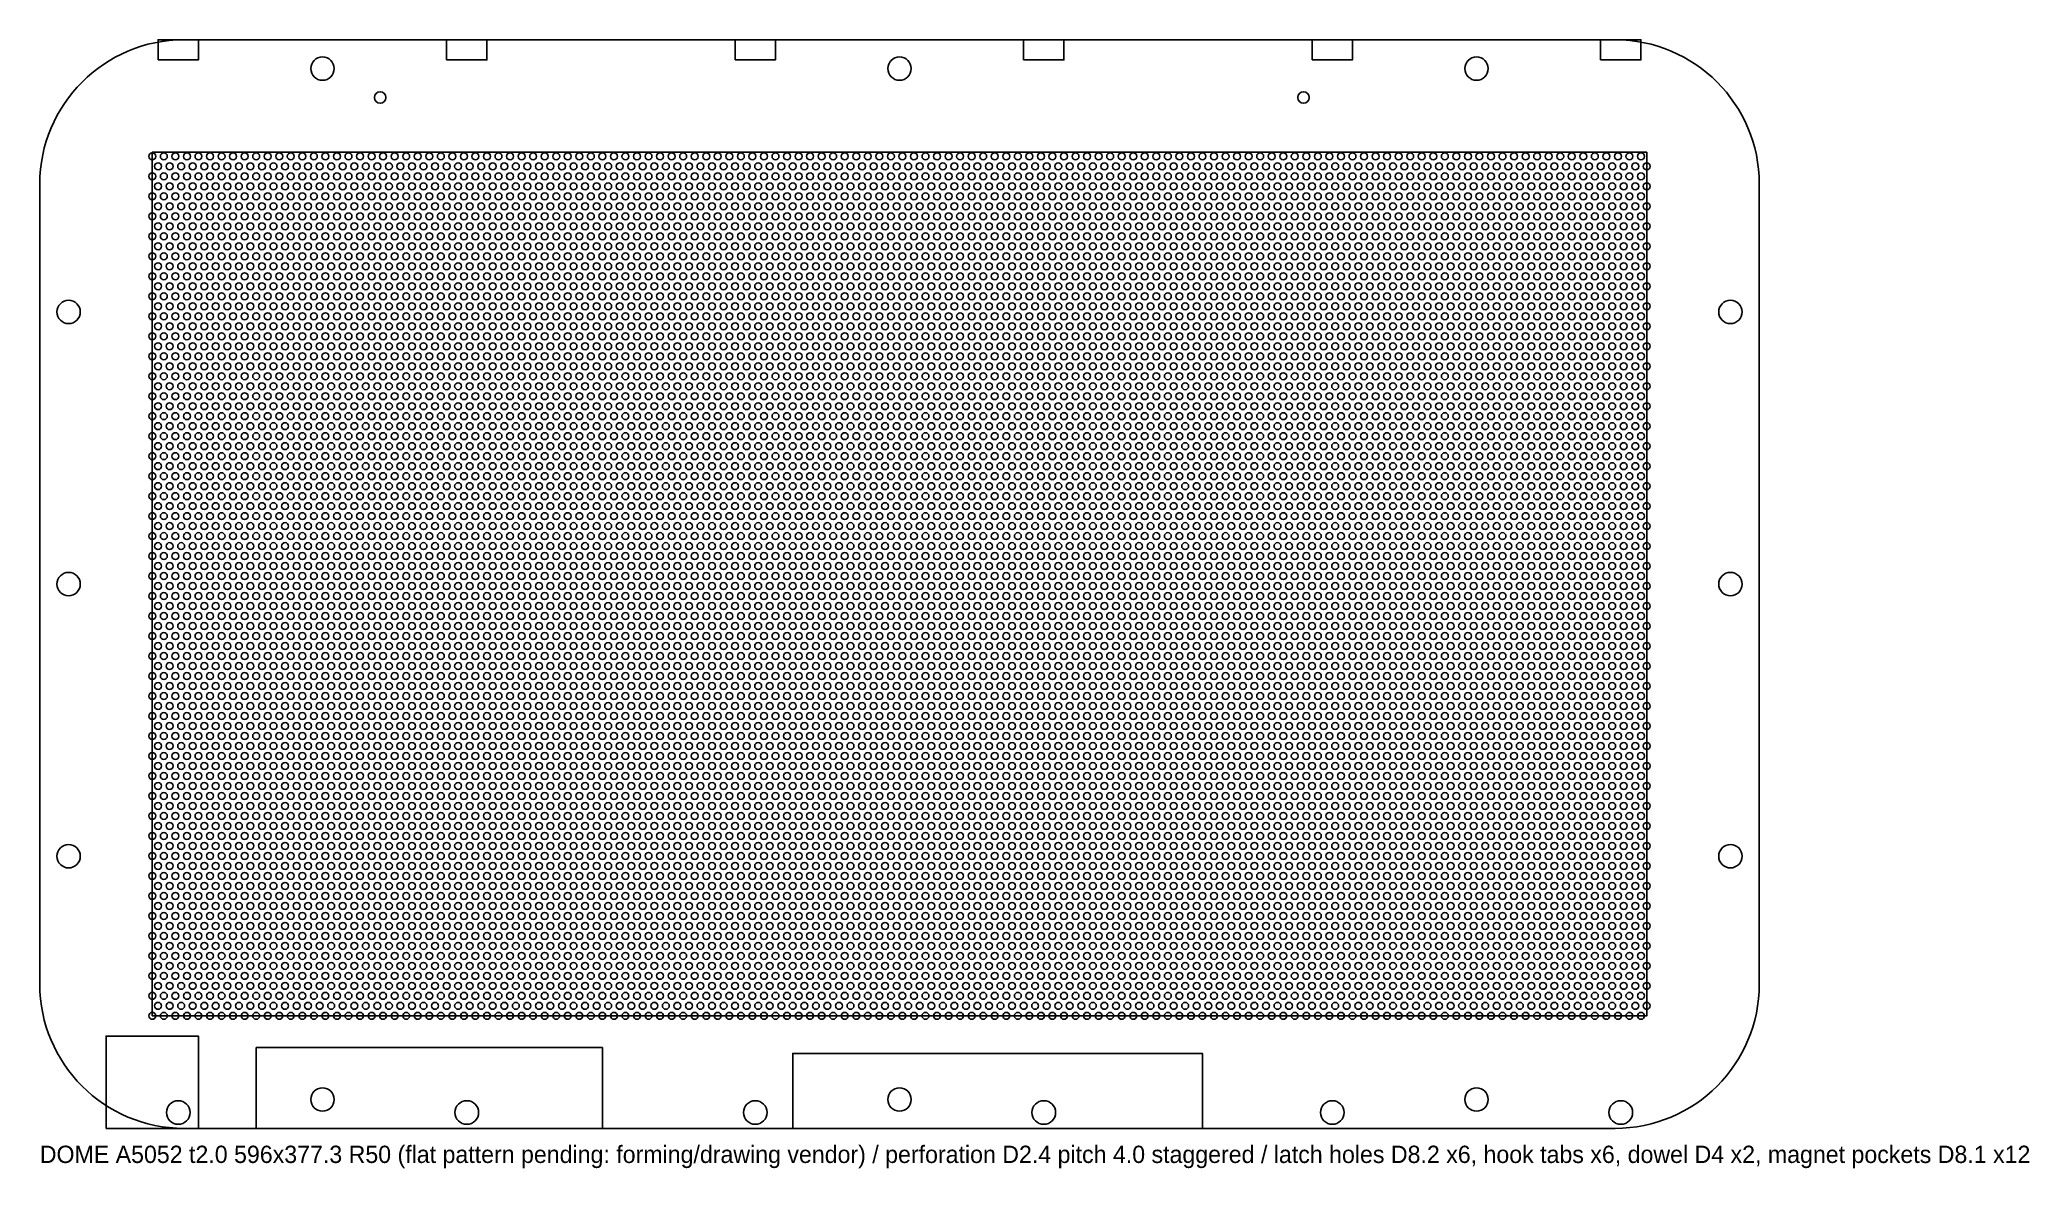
# Model space of a CAD drawing. Header units: millimetres. Extents: x 0 to 3090, y -14 to 415.
# Drawn here: x 2400 to 3090, y -14 to 377 of the extents above; entities that cross this region are included whole.
import ezdxf

# ---------------------------------------------------------------- set-up
doc = ezdxf.new("R2010")
doc.units = ezdxf.units.MM
for name, color, linetype in [('DOME_LATCH_HOOK_PIN', 3, 'Continuous'), ('DOME_MAGNET', 4, 'Continuous'), ('DOME_OUTLINE', 7, 'Continuous'), ('DOME_PERF_HOLES', 2, 'Continuous'), ('DOME_PERF_ZONE', 5, 'Continuous'), ('DOME_SLOTS', 1, 'Continuous'), ('TEXT_NOTE', 7, 'Continuous')]:
    doc.layers.add(name, color=color, linetype=linetype)

msp = doc.modelspace()

# ---------------------------------------------------------------- texts
at = {"layer": 'TEXT_NOTE'}
msp.add_text('DOME A5052 t2.0 596x377.3 R50 (flat pattern pending: forming/drawing vendor) / perforation D2.4 pitch 4.0 staggered / latch holes D8.2 x6, hook tabs x6, dowel D4 x2, magnet pockets D8.1 x12', height=6, dxfattribs=at).set_placement((2400, -12))

# ---------------------------------------------------------------- linework, layer by layer
at = {"layer": 'DOME_LATCH_HOOK_PIN'}
for points in [[(2441, 370.3), (2455, 370.3), (2455, 377.3), (2441, 377.3)], [(2541, 370.3), (2555, 370.3), (2555, 377.3), (2541, 377.3)], [(2641, 370.3), (2655, 370.3), (2655, 377.3), (2641, 377.3)], [(2741, 370.3), (2755, 370.3), (2755, 377.3), (2741, 377.3)], [(2841, 370.3), (2855, 370.3), (2855, 377.3), (2841, 377.3)], [(2941, 370.3), (2955, 370.3), (2955, 377.3), (2941, 377.3)]]:
    msp.add_lwpolyline(points, close=True, dxfattribs=at)
for centre, radius in [((2518, 357.3), 2), ((2838, 357.3), 2), ((2448, 5.5), 4.1), ((2548, 5.5), 4.1), ((2648, 5.5), 4.1), ((2748, 5.5), 4.1), ((2848, 5.5), 4.1), ((2948, 5.5), 4.1)]:
    msp.add_circle(centre, radius, dxfattribs=at)
at = {"layer": 'DOME_MAGNET'}
for centre in [(2498, 367.3), (2698, 367.3), (2898, 367.3), (2410, 282.975), (2986, 282.975), (2410, 188.65), (2986, 188.65), (2410, 94.325), (2986, 94.325), (2498, 10), (2698, 10), (2898, 10)]:
    msp.add_circle(centre, 4.05, dxfattribs=at)
at = {"layer": 'DOME_OUTLINE'}
for p, q in [((2946, 377.3), (2450, 377.3)), ((2400, 327.3), (2400, 50)), ((2996, 50), (2996, 327.3)), ((2450, 0), (2946, 0))]:
    msp.add_line(p, q, dxfattribs=at)
for centre, start, end in [((2450, 327.3), 90, 180), ((2946, 327.3), 0, 90), ((2450, 50), 180, 270), ((2946, 50), 270, 360)]:
    msp.add_arc(centre, 50, start, end, dxfattribs=at)
at = {"layer": 'DOME_PERF_HOLES'}
for centre in [(2439, 336.904), (2443, 336.904), (2447, 336.904), (2451, 336.904), (2455, 336.904), (2459, 336.904), (2463, 336.904), (2467, 336.904), (2471, 336.904), (2475, 336.904), (2479, 336.904), (2483, 336.904), (2487, 336.904), (2491, 336.904), (2495, 336.904), (2499, 336.904), (2503, 336.904), (2507, 336.904), (2511, 336.904), (2515, 336.904), (2519, 336.904), (2523, 336.904), (2527, 336.904), (2531, 336.904), (2535, 336.904), (2539, 336.904), (2543, 336.904), (2547, 336.904), (2551, 336.904), (2555, 336.904), (2559, 336.904), (2563, 336.904), (2567, 336.904), (2571, 336.904), (2575, 336.904), (2579, 336.904), (2583, 336.904), (2587, 336.904), (2591, 336.904), (2595, 336.904), (2599, 336.904), (2603, 336.904), (2607, 336.904), (2611, 336.904), (2615, 336.904), (2619, 336.904), (2623, 336.904), (2627, 336.904), (2631, 336.904), (2635, 336.904), (2639, 336.904), (2643, 336.904), (2647, 336.904), (2651, 336.904), (2655, 336.904), (2659, 336.904), (2663, 336.904), (2667, 336.904), (2671, 336.904), (2675, 336.904), (2679, 336.904), (2683, 336.904), (2687, 336.904), (2691, 336.904), (2695, 336.904), (2699, 336.904), (2703, 336.904), (2707, 336.904), (2711, 336.904), (2715, 336.904), (2719, 336.904), (2723, 336.904), (2727, 336.904), (2731, 336.904), (2735, 336.904), (2739, 336.904), (2743, 336.904), (2747, 336.904), (2751, 336.904), (2755, 336.904), (2759, 336.904), (2763, 336.904), (2767, 336.904), (2771, 336.904), (2775, 336.904), (2779, 336.904), (2783, 336.904), (2787, 336.904), (2791, 336.904), (2795, 336.904), (2799, 336.904), (2803, 336.904), (2807, 336.904), (2811, 336.904), (2815, 336.904), (2819, 336.904), (2823, 336.904), (2827, 336.904), (2831, 336.904), (2835, 336.904), (2839, 336.904), (2843, 336.904), (2847, 336.904), (2851, 336.904), (2855, 336.904), (2859, 336.904), (2863, 336.904), (2867, 336.904), (2871, 336.904), (2875, 336.904), (2879, 336.904), (2883, 336.904), (2887, 336.904), (2891, 336.904), (2895, 336.904), (2899, 336.904), (2903, 336.904), (2907, 336.904), (2911, 336.904), (2915, 336.904), (2919, 336.904), (2923, 336.904), (2927, 336.904), (2931, 336.904), (2935, 336.904), (2939, 336.904), (2943, 336.904), (2947, 336.904), (2951, 336.904), (2955, 336.904), (2439, 329.976), (2441, 333.44), (2443, 329.976), (2445, 333.44), (2447, 329.976), (2449, 333.44), (2451, 329.976), (2453, 333.44), (2455, 329.976), (2457, 333.44), (2459, 329.976), (2461, 333.44), (2463, 329.976), (2465, 333.44), (2467, 329.976), (2469, 333.44), (2471, 329.976), (2473, 333.44), (2475, 329.976), (2477, 333.44), (2479, 329.976), (2481, 333.44), (2483, 329.976), (2485, 333.44), (2487, 329.976), (2489, 333.44), (2491, 329.976), (2493, 333.44), (2495, 329.976), (2497, 333.44), (2499, 329.976), (2501, 333.44), (2503, 329.976), (2505, 333.44), (2507, 329.976), (2509, 333.44), (2511, 329.976), (2513, 333.44), (2515, 329.976), (2517, 333.44), (2519, 329.976), (2521, 333.44), (2523, 329.976), (2525, 333.44), (2527, 329.976), (2529, 333.44), (2531, 329.976), (2533, 333.44), (2535, 329.976), (2537, 333.44), (2539, 329.976), (2541, 333.44), (2543, 329.976), (2545, 333.44), (2547, 329.976), (2549, 333.44), (2551, 329.976), (2553, 333.44), (2555, 329.976), (2557, 333.44), (2559, 329.976), (2561, 333.44), (2563, 329.976), (2565, 333.44), (2567, 329.976), (2569, 333.44), (2571, 329.976), (2573, 333.44), (2575, 329.976), (2577, 333.44), (2579, 329.976), (2581, 333.44), (2583, 329.976), (2585, 333.44), (2587, 329.976), (2589, 333.44), (2591, 329.976), (2593, 333.44), (2595, 329.976), (2597, 333.44), (2599, 329.976), (2601, 333.44), (2603, 329.976), (2605, 333.44), (2607, 329.976), (2609, 333.44), (2611, 329.976), (2613, 333.44), (2615, 329.976), (2617, 333.44), (2619, 329.976), (2621, 333.44), (2623, 329.976), (2625, 333.44), (2627, 329.976), (2629, 333.44), (2631, 329.976), (2633, 333.44), (2635, 329.976), (2637, 333.44), (2639, 329.976), (2641, 333.44), (2643, 329.976), (2645, 333.44), (2647, 329.976), (2649, 333.44), (2651, 329.976), (2653, 333.44), (2655, 329.976), (2657, 333.44), (2659, 329.976), (2661, 333.44), (2663, 329.976), (2665, 333.44), (2667, 329.976), (2669, 333.44), (2671, 329.976), (2673, 333.44), (2675, 329.976), (2677, 333.44), (2679, 329.976), (2681, 333.44), (2683, 329.976), (2685, 333.44), (2687, 329.976), (2689, 333.44), (2691, 329.976), (2693, 333.44), (2695, 329.976), (2697, 333.44), (2699, 329.976), (2701, 333.44), (2703, 329.976), (2705, 333.44), (2707, 329.976), (2709, 333.44), (2711, 329.976), (2713, 333.44), (2715, 329.976), (2717, 333.44), (2719, 329.976), (2721, 333.44), (2723, 329.976), (2725, 333.44), (2727, 329.976), (2729, 333.44), (2731, 329.976), (2733, 333.44), (2735, 329.976), (2737, 333.44), (2739, 329.976), (2741, 333.44), (2743, 329.976), (2745, 333.44), (2747, 329.976), (2749, 333.44), (2751, 329.976), (2753, 333.44), (2755, 329.976), (2757, 333.44), (2759, 329.976), (2761, 333.44), (2763, 329.976), (2765, 333.44), (2767, 329.976), (2769, 333.44), (2771, 329.976), (2773, 333.44), (2775, 329.976), (2777, 333.44), (2779, 329.976), (2781, 333.44), (2783, 329.976), (2785, 333.44), (2787, 329.976), (2789, 333.44), (2791, 329.976), (2793, 333.44), (2795, 329.976), (2797, 333.44), (2799, 329.976), (2801, 333.44), (2803, 329.976), (2805, 333.44), (2807, 329.976), (2809, 333.44), (2811, 329.976), (2813, 333.44), (2815, 329.976), (2817, 333.44), (2819, 329.976), (2821, 333.44), (2823, 329.976), (2825, 333.44), (2827, 329.976), (2829, 333.44), (2831, 329.976), (2833, 333.44), (2835, 329.976), (2837, 333.44), (2839, 329.976), (2841, 333.44), (2843, 329.976), (2845, 333.44), (2847, 329.976), (2849, 333.44), (2851, 329.976), (2853, 333.44), (2855, 329.976), (2857, 333.44), (2859, 329.976), (2861, 333.44), (2863, 329.976), (2865, 333.44), (2867, 329.976), (2869, 333.44), (2871, 329.976), (2873, 333.44), (2875, 329.976), (2877, 333.44), (2879, 329.976), (2881, 333.44), (2883, 329.976), (2885, 333.44), (2887, 329.976), (2889, 333.44), (2891, 329.976), (2893, 333.44), (2895, 329.976), (2897, 333.44), (2899, 329.976), (2901, 333.44), (2903, 329.976), (2905, 333.44), (2907, 329.976), (2909, 333.44), (2911, 329.976), (2913, 333.44), (2915, 329.976), (2917, 333.44), (2919, 329.976), (2921, 333.44), (2923, 329.976), (2925, 333.44), (2927, 329.976), (2929, 333.44), (2931, 329.976), (2933, 333.44), (2935, 329.976), (2937, 333.44), (2939, 329.976), (2941, 333.44), (2943, 329.976), (2945, 333.44), (2947, 329.976), (2949, 333.44), (2951, 329.976), (2953, 333.44), (2955, 329.976), (2957, 333.44), (2439, 323.048), (2441, 326.512), (2443, 323.048), (2445, 326.512), (2447, 323.048), (2449, 326.512), (2451, 323.048), (2453, 326.512), (2455, 323.048), (2457, 326.512), (2459, 323.048), (2461, 326.512), (2463, 323.048), (2465, 326.512), (2467, 323.048), (2469, 326.512), (2471, 323.048), (2473, 326.512), (2475, 323.048), (2477, 326.512), (2479, 323.048), (2481, 326.512), (2483, 323.048), (2485, 326.512), (2487, 323.048), (2489, 326.512), (2491, 323.048), (2493, 326.512), (2495, 323.048), (2497, 326.512), (2499, 323.048), (2501, 326.512), (2503, 323.048), (2505, 326.512), (2507, 323.048), (2509, 326.512), (2511, 323.048), (2513, 326.512), (2515, 323.048), (2517, 326.512), (2519, 323.048), (2521, 326.512), (2523, 323.048), (2525, 326.512), (2527, 323.048), (2529, 326.512), (2531, 323.048), (2533, 326.512), (2535, 323.048), (2537, 326.512), (2539, 323.048), (2541, 326.512), (2543, 323.048), (2545, 326.512), (2547, 323.048), (2549, 326.512), (2551, 323.048), (2553, 326.512), (2555, 323.048), (2557, 326.512), (2559, 323.048), (2561, 326.512), (2563, 323.048), (2565, 326.512), (2567, 323.048), (2569, 326.512), (2571, 323.048), (2573, 326.512), (2575, 323.048), (2577, 326.512), (2579, 323.048), (2581, 326.512), (2583, 323.048), (2585, 326.512), (2587, 323.048), (2589, 326.512), (2591, 323.048), (2593, 326.512), (2595, 323.048), (2597, 326.512), (2599, 323.048), (2601, 326.512), (2603, 323.048), (2605, 326.512), (2607, 323.048), (2609, 326.512), (2611, 323.048), (2613, 326.512), (2615, 323.048), (2617, 326.512), (2619, 323.048), (2621, 326.512), (2623, 323.048), (2625, 326.512), (2627, 323.048), (2629, 326.512), (2631, 323.048), (2633, 326.512), (2635, 323.048), (2637, 326.512), (2639, 323.048), (2641, 326.512), (2643, 323.048), (2645, 326.512), (2647, 323.048), (2649, 326.512), (2651, 323.048), (2653, 326.512), (2655, 323.048), (2657, 326.512), (2659, 323.048), (2661, 326.512), (2663, 323.048), (2665, 326.512), (2667, 323.048), (2669, 326.512), (2671, 323.048), (2673, 326.512), (2675, 323.048), (2677, 326.512), (2679, 323.048), (2681, 326.512), (2683, 323.048), (2685, 326.512), (2687, 323.048), (2689, 326.512), (2691, 323.048), (2693, 326.512), (2695, 323.048), (2697, 326.512), (2699, 323.048), (2701, 326.512), (2703, 323.048), (2705, 326.512), (2707, 323.048), (2709, 326.512), (2711, 323.048), (2713, 326.512), (2715, 323.048), (2717, 326.512), (2719, 323.048), (2721, 326.512), (2723, 323.048), (2725, 326.512), (2727, 323.048), (2729, 326.512), (2731, 323.048), (2733, 326.512), (2735, 323.048), (2737, 326.512), (2739, 323.048), (2741, 326.512), (2743, 323.048), (2745, 326.512), (2747, 323.048), (2749, 326.512), (2751, 323.048), (2753, 326.512), (2755, 323.048), (2757, 326.512), (2759, 323.048), (2761, 326.512), (2763, 323.048), (2765, 326.512), (2767, 323.048), (2769, 326.512), (2771, 323.048), (2773, 326.512), (2775, 323.048), (2777, 326.512), (2779, 323.048), (2781, 326.512), (2783, 323.048), (2785, 326.512), (2787, 323.048), (2789, 326.512), (2791, 323.048), (2793, 326.512), (2795, 323.048), (2797, 326.512), (2799, 323.048), (2801, 326.512), (2803, 323.048), (2805, 326.512), (2807, 323.048), (2809, 326.512), (2811, 323.048), (2813, 326.512), (2815, 323.048), (2817, 326.512), (2819, 323.048), (2821, 326.512), (2823, 323.048), (2825, 326.512), (2827, 323.048), (2829, 326.512), (2831, 323.048), (2833, 326.512), (2835, 323.048), (2837, 326.512), (2839, 323.048), (2841, 326.512), (2843, 323.048), (2845, 326.512), (2847, 323.048), (2849, 326.512), (2851, 323.048), (2853, 326.512), (2855, 323.048), (2857, 326.512), (2859, 323.048), (2861, 326.512), (2863, 323.048), (2865, 326.512), (2867, 323.048), (2869, 326.512), (2871, 323.048), (2873, 326.512), (2875, 323.048), (2877, 326.512), (2879, 323.048), (2881, 326.512), (2883, 323.048), (2885, 326.512), (2887, 323.048), (2889, 326.512), (2891, 323.048), (2893, 326.512), (2895, 323.048), (2897, 326.512), (2899, 323.048), (2901, 326.512), (2903, 323.048), (2905, 326.512), (2907, 323.048), (2909, 326.512), (2911, 323.048), (2913, 326.512), (2915, 323.048), (2917, 326.512), (2919, 323.048), (2921, 326.512), (2923, 323.048), (2925, 326.512), (2927, 323.048), (2929, 326.512), (2931, 323.048), (2933, 326.512), (2935, 323.048), (2937, 326.512), (2939, 323.048), (2941, 326.512), (2943, 323.048), (2945, 326.512), (2947, 323.048), (2949, 326.512), (2951, 323.048), (2953, 326.512), (2955, 323.048), (2957, 326.512), (2439, 316.12), (2441, 319.584), (2443, 316.12), (2445, 319.584), (2447, 316.12), (2449, 319.584), (2451, 316.12), (2453, 319.584), (2455, 316.12), (2457, 319.584), (2459, 316.12), (2461, 319.584), (2463, 316.12), (2465, 319.584), (2467, 316.12), (2469, 319.584), (2471, 316.12), (2473, 319.584), (2475, 316.12), (2477, 319.584), (2479, 316.12), (2481, 319.584), (2483, 316.12), (2485, 319.584), (2487, 316.12), (2489, 319.584), (2491, 316.12), (2493, 319.584), (2495, 316.12), (2497, 319.584), (2499, 316.12), (2501, 319.584), (2503, 316.12), (2505, 319.584), (2507, 316.12), (2509, 319.584), (2511, 316.12), (2513, 319.584), (2515, 316.12), (2517, 319.584), (2519, 316.12), (2521, 319.584), (2523, 316.12), (2525, 319.584), (2527, 316.12), (2529, 319.584), (2531, 316.12), (2533, 319.584), (2535, 316.12), (2537, 319.584), (2539, 316.12), (2541, 319.584), (2543, 316.12), (2545, 319.584), (2547, 316.12), (2549, 319.584), (2551, 316.12), (2553, 319.584), (2555, 316.12), (2557, 319.584), (2559, 316.12), (2561, 319.584), (2563, 316.12), (2565, 319.584), (2567, 316.12), (2569, 319.584), (2571, 316.12), (2573, 319.584), (2575, 316.12), (2577, 319.584), (2579, 316.12), (2581, 319.584), (2583, 316.12), (2585, 319.584), (2587, 316.12), (2589, 319.584), (2591, 316.12), (2593, 319.584), (2595, 316.12), (2597, 319.584), (2599, 316.12), (2601, 319.584), (2603, 316.12), (2605, 319.584), (2607, 316.12), (2609, 319.584), (2611, 316.12), (2613, 319.584), (2615, 316.12), (2617, 319.584), (2619, 316.12), (2621, 319.584), (2623, 316.12), (2625, 319.584), (2627, 316.12), (2629, 319.584), (2631, 316.12), (2633, 319.584), (2635, 316.12), (2637, 319.584), (2639, 316.12), (2641, 319.584), (2643, 316.12), (2645, 319.584), (2647, 316.12), (2649, 319.584), (2651, 316.12), (2653, 319.584), (2655, 316.12), (2657, 319.584), (2659, 316.12), (2661, 319.584), (2663, 316.12), (2665, 319.584), (2667, 316.12), (2669, 319.584), (2671, 316.12), (2673, 319.584), (2675, 316.12), (2677, 319.584), (2679, 316.12), (2681, 319.584), (2683, 316.12), (2685, 319.584), (2687, 316.12), (2689, 319.584), (2691, 316.12), (2693, 319.584), (2695, 316.12), (2697, 319.584), (2699, 316.12), (2701, 319.584), (2703, 316.12), (2705, 319.584), (2707, 316.12), (2709, 319.584), (2711, 316.12), (2713, 319.584), (2715, 316.12), (2717, 319.584), (2719, 316.12), (2721, 319.584), (2723, 316.12), (2725, 319.584), (2727, 316.12), (2729, 319.584), (2731, 316.12), (2733, 319.584), (2735, 316.12), (2737, 319.584), (2739, 316.12), (2741, 319.584), (2743, 316.12), (2745, 319.584), (2747, 316.12), (2749, 319.584), (2751, 316.12), (2753, 319.584), (2755, 316.12), (2757, 319.584), (2759, 316.12), (2761, 319.584), (2763, 316.12), (2765, 319.584), (2767, 316.12), (2769, 319.584), (2771, 316.12), (2773, 319.584), (2775, 316.12), (2777, 319.584), (2779, 316.12), (2781, 319.584), (2783, 316.12), (2785, 319.584), (2787, 316.12), (2789, 319.584), (2791, 316.12), (2793, 319.584), (2795, 316.12), (2797, 319.584), (2799, 316.12), (2801, 319.584), (2803, 316.12), (2805, 319.584), (2807, 316.12), (2809, 319.584), (2811, 316.12), (2813, 319.584), (2815, 316.12), (2817, 319.584), (2819, 316.12), (2821, 319.584), (2823, 316.12), (2825, 319.584), (2827, 316.12), (2829, 319.584), (2831, 316.12), (2833, 319.584), (2835, 316.12), (2837, 319.584), (2839, 316.12), (2841, 319.584), (2843, 316.12), (2845, 319.584), (2847, 316.12), (2849, 319.584), (2851, 316.12), (2853, 319.584), (2855, 316.12), (2857, 319.584), (2859, 316.12), (2861, 319.584), (2863, 316.12), (2865, 319.584), (2867, 316.12), (2869, 319.584), (2871, 316.12), (2873, 319.584), (2875, 316.12), (2877, 319.584), (2879, 316.12), (2881, 319.584), (2883, 316.12), (2885, 319.584), (2887, 316.12), (2889, 319.584), (2891, 316.12), (2893, 319.584), (2895, 316.12), (2897, 319.584), (2899, 316.12), (2901, 319.584), (2903, 316.12), (2905, 319.584), (2907, 316.12), (2909, 319.584), (2911, 316.12), (2913, 319.584), (2915, 316.12), (2917, 319.584), (2919, 316.12), (2921, 319.584), (2923, 316.12), (2925, 319.584), (2927, 316.12), (2929, 319.584), (2931, 316.12), (2933, 319.584), (2935, 316.12), (2937, 319.584), (2939, 316.12), (2941, 319.584), (2943, 316.12), (2945, 319.584), (2947, 316.12), (2949, 319.584), (2951, 316.12), (2953, 319.584), (2955, 316.12), (2957, 319.584), (2439, 309.192), (2441, 312.656), (2443, 309.192), (2445, 312.656), (2447, 309.192), (2449, 312.656), (2451, 309.192), (2453, 312.656), (2455, 309.192), (2457, 312.656), (2459, 309.192), (2461, 312.656), (2463, 309.192), (2465, 312.656), (2467, 309.192), (2469, 312.656), (2471, 309.192), (2473, 312.656), (2475, 309.192), (2477, 312.656), (2479, 309.192), (2481, 312.656), (2483, 309.192), (2485, 312.656), (2487, 309.192), (2489, 312.656), (2491, 309.192), (2493, 312.656), (2495, 309.192), (2497, 312.656), (2499, 309.192), (2501, 312.656), (2503, 309.192), (2505, 312.656), (2507, 309.192), (2509, 312.656), (2511, 309.192), (2513, 312.656), (2515, 309.192), (2517, 312.656), (2519, 309.192), (2521, 312.656), (2523, 309.192), (2525, 312.656), (2527, 309.192), (2529, 312.656), (2531, 309.192), (2533, 312.656), (2535, 309.192), (2537, 312.656), (2539, 309.192), (2541, 312.656), (2543, 309.192), (2545, 312.656), (2547, 309.192), (2549, 312.656), (2551, 309.192), (2553, 312.656), (2555, 309.192), (2557, 312.656), (2559, 309.192), (2561, 312.656), (2563, 309.192), (2565, 312.656), (2567, 309.192), (2569, 312.656), (2571, 309.192), (2573, 312.656), (2575, 309.192), (2577, 312.656), (2579, 309.192), (2581, 312.656), (2583, 309.192), (2585, 312.656), (2587, 309.192), (2589, 312.656), (2591, 309.192), (2593, 312.656), (2595, 309.192), (2597, 312.656), (2599, 309.192), (2601, 312.656), (2603, 309.192), (2605, 312.656), (2607, 309.192), (2609, 312.656), (2611, 309.192), (2613, 312.656), (2615, 309.192), (2617, 312.656), (2619, 309.192), (2621, 312.656), (2623, 309.192), (2625, 312.656), (2627, 309.192), (2629, 312.656), (2631, 309.192), (2633, 312.656), (2635, 309.192), (2637, 312.656), (2639, 309.192), (2641, 312.656), (2643, 309.192), (2645, 312.656), (2647, 309.192), (2649, 312.656), (2651, 309.192), (2653, 312.656), (2655, 309.192), (2657, 312.656), (2659, 309.192), (2661, 312.656), (2663, 309.192), (2665, 312.656), (2667, 309.192), (2669, 312.656), (2671, 309.192), (2673, 312.656), (2675, 309.192), (2677, 312.656), (2679, 309.192), (2681, 312.656), (2683, 309.192), (2685, 312.656), (2687, 309.192), (2689, 312.656), (2691, 309.192), (2693, 312.656), (2695, 309.192), (2697, 312.656), (2699, 309.192), (2701, 312.656), (2703, 309.192), (2705, 312.656), (2707, 309.192), (2709, 312.656), (2711, 309.192), (2713, 312.656), (2715, 309.192), (2717, 312.656), (2719, 309.192), (2721, 312.656), (2723, 309.192), (2725, 312.656), (2727, 309.192), (2729, 312.656), (2731, 309.192), (2733, 312.656), (2735, 309.192), (2737, 312.656), (2739, 309.192), (2741, 312.656), (2743, 309.192), (2745, 312.656), (2747, 309.192), (2749, 312.656), (2751, 309.192), (2753, 312.656), (2755, 309.192), (2757, 312.656), (2759, 309.192), (2761, 312.656), (2763, 309.192), (2765, 312.656), (2767, 309.192), (2769, 312.656), (2771, 309.192), (2773, 312.656), (2775, 309.192), (2777, 312.656), (2779, 309.192), (2781, 312.656), (2783, 309.192), (2785, 312.656), (2787, 309.192), (2789, 312.656), (2791, 309.192), (2793, 312.656), (2795, 309.192), (2797, 312.656), (2799, 309.192), (2801, 312.656), (2803, 309.192), (2805, 312.656), (2807, 309.192), (2809, 312.656), (2811, 309.192), (2813, 312.656), (2815, 309.192), (2817, 312.656), (2819, 309.192), (2821, 312.656), (2823, 309.192), (2825, 312.656), (2827, 309.192), (2829, 312.656), (2831, 309.192), (2833, 312.656), (2835, 309.192), (2837, 312.656), (2839, 309.192), (2841, 312.656), (2843, 309.192), (2845, 312.656), (2847, 309.192), (2849, 312.656), (2851, 309.192), (2853, 312.656), (2855, 309.192), (2857, 312.656), (2859, 309.192), (2861, 312.656), (2863, 309.192), (2865, 312.656), (2867, 309.192), (2869, 312.656), (2871, 309.192), (2873, 312.656), (2875, 309.192), (2877, 312.656), (2879, 309.192), (2881, 312.656), (2883, 309.192), (2885, 312.656), (2887, 309.192), (2889, 312.656), (2891, 309.192), (2893, 312.656), (2895, 309.192), (2897, 312.656), (2899, 309.192), (2901, 312.656), (2903, 309.192), (2905, 312.656), (2907, 309.192), (2909, 312.656), (2911, 309.192), (2913, 312.656), (2915, 309.192), (2917, 312.656), (2919, 309.192), (2921, 312.656), (2923, 309.192), (2925, 312.656), (2927, 309.192), (2929, 312.656), (2931, 309.192), (2933, 312.656), (2935, 309.192), (2937, 312.656), (2939, 309.192), (2941, 312.656), (2943, 309.192), (2945, 312.656), (2947, 309.192), (2949, 312.656), (2951, 309.192), (2953, 312.656), (2955, 309.192), (2957, 312.656), (2439, 302.264), (2441, 305.728), (2443, 302.264), (2445, 305.728), (2447, 302.264), (2449, 305.728), (2451, 302.264), (2453, 305.728), (2455, 302.264), (2457, 305.728), (2459, 302.264), (2461, 305.728), (2463, 302.264), (2465, 305.728), (2467, 302.264), (2469, 305.728), (2471, 302.264), (2473, 305.728), (2475, 302.264), (2477, 305.728), (2479, 302.264), (2481, 305.728), (2483, 302.264), (2485, 305.728), (2487, 302.264), (2489, 305.728), (2491, 302.264), (2493, 305.728), (2495, 302.264), (2497, 305.728), (2499, 302.264), (2501, 305.728), (2503, 302.264), (2505, 305.728), (2507, 302.264), (2509, 305.728), (2511, 302.264), (2513, 305.728), (2515, 302.264), (2517, 305.728), (2519, 302.264), (2521, 305.728), (2523, 302.264), (2525, 305.728), (2527, 302.264), (2529, 305.728), (2531, 302.264), (2533, 305.728), (2535, 302.264), (2537, 305.728), (2539, 302.264), (2541, 305.728), (2543, 302.264), (2545, 305.728), (2547, 302.264), (2549, 305.728), (2551, 302.264), (2553, 305.728), (2555, 302.264), (2557, 305.728), (2559, 302.264), (2561, 305.728), (2563, 302.264), (2565, 305.728), (2567, 302.264), (2569, 305.728), (2571, 302.264), (2573, 305.728), (2575, 302.264), (2577, 305.728), (2579, 302.264), (2581, 305.728), (2583, 302.264), (2585, 305.728), (2587, 302.264), (2589, 305.728), (2591, 302.264), (2593, 305.728), (2595, 302.264), (2597, 305.728), (2599, 302.264), (2601, 305.728), (2603, 302.264), (2605, 305.728), (2607, 302.264), (2609, 305.728), (2611, 302.264), (2613, 305.728), (2615, 302.264), (2617, 305.728), (2619, 302.264), (2621, 305.728), (2623, 302.264), (2625, 305.728), (2627, 302.264), (2629, 305.728), (2631, 302.264), (2633, 305.728), (2635, 302.264), (2637, 305.728), (2639, 302.264), (2641, 305.728), (2643, 302.264), (2645, 305.728), (2647, 302.264), (2649, 305.728), (2651, 302.264), (2653, 305.728), (2655, 302.264), (2657, 305.728), (2659, 302.264), (2661, 305.728), (2663, 302.264), (2665, 305.728), (2667, 302.264), (2669, 305.728), (2671, 302.264), (2673, 305.728), (2675, 302.264), (2677, 305.728), (2679, 302.264), (2681, 305.728), (2683, 302.264), (2685, 305.728), (2687, 302.264), (2689, 305.728), (2691, 302.264), (2693, 305.728), (2695, 302.264), (2697, 305.728), (2699, 302.264), (2701, 305.728), (2703, 302.264), (2705, 305.728), (2707, 302.264), (2709, 305.728), (2711, 302.264), (2713, 305.728), (2715, 302.264), (2717, 305.728), (2719, 302.264), (2721, 305.728), (2723, 302.264), (2725, 305.728), (2727, 302.264), (2729, 305.728), (2731, 302.264), (2733, 305.728), (2735, 302.264), (2737, 305.728), (2739, 302.264), (2741, 305.728), (2743, 302.264), (2745, 305.728), (2747, 302.264), (2749, 305.728), (2751, 302.264), (2753, 305.728), (2755, 302.264), (2757, 305.728), (2759, 302.264), (2761, 305.728), (2763, 302.264), (2765, 305.728), (2767, 302.264), (2769, 305.728), (2771, 302.264), (2773, 305.728), (2775, 302.264), (2777, 305.728), (2779, 302.264), (2781, 305.728), (2783, 302.264), (2785, 305.728), (2787, 302.264), (2789, 305.728), (2791, 302.264), (2793, 305.728), (2795, 302.264), (2797, 305.728), (2799, 302.264), (2801, 305.728), (2803, 302.264), (2805, 305.728), (2807, 302.264), (2809, 305.728), (2811, 302.264), (2813, 305.728), (2815, 302.264), (2817, 305.728), (2819, 302.264), (2821, 305.728), (2823, 302.264), (2825, 305.728), (2827, 302.264), (2829, 305.728), (2831, 302.264), (2833, 305.728), (2835, 302.264), (2837, 305.728), (2839, 302.264), (2841, 305.728), (2843, 302.264), (2845, 305.728), (2847, 302.264), (2849, 305.728), (2851, 302.264), (2853, 305.728), (2855, 302.264), (2857, 305.728), (2859, 302.264), (2861, 305.728), (2863, 302.264), (2865, 305.728), (2867, 302.264), (2869, 305.728), (2871, 302.264), (2873, 305.728), (2875, 302.264), (2877, 305.728), (2879, 302.264), (2881, 305.728), (2883, 302.264), (2885, 305.728), (2887, 302.264), (2889, 305.728), (2891, 302.264), (2893, 305.728), (2895, 302.264), (2897, 305.728), (2899, 302.264), (2901, 305.728), (2903, 302.264), (2905, 305.728), (2907, 302.264), (2909, 305.728), (2911, 302.264), (2913, 305.728), (2915, 302.264), (2917, 305.728), (2919, 302.264), (2921, 305.728), (2923, 302.264), (2925, 305.728), (2927, 302.264), (2929, 305.728), (2931, 302.264), (2933, 305.728), (2935, 302.264), (2937, 305.728), (2939, 302.264), (2941, 305.728), (2943, 302.264), (2945, 305.728), (2947, 302.264), (2949, 305.728), (2951, 302.264), (2953, 305.728), (2955, 302.264), (2957, 305.728), (2439, 295.336), (2441, 298.8), (2443, 295.336), (2445, 298.8), (2447, 295.336), (2449, 298.8), (2451, 295.336), (2453, 298.8), (2455, 295.336), (2457, 298.8), (2459, 295.336), (2461, 298.8), (2463, 295.336), (2465, 298.8), (2467, 295.336), (2469, 298.8), (2471, 295.336), (2473, 298.8), (2475, 295.336), (2477, 298.8), (2479, 295.336), (2481, 298.8), (2483, 295.336), (2485, 298.8), (2487, 295.336), (2489, 298.8), (2491, 295.336), (2493, 298.8), (2495, 295.336), (2497, 298.8), (2499, 295.336), (2501, 298.8), (2503, 295.336), (2505, 298.8), (2507, 295.336), (2509, 298.8), (2511, 295.336), (2513, 298.8), (2515, 295.336), (2517, 298.8), (2519, 295.336), (2521, 298.8), (2523, 295.336), (2525, 298.8), (2527, 295.336), (2529, 298.8), (2531, 295.336), (2533, 298.8), (2535, 295.336), (2537, 298.8), (2539, 295.336), (2541, 298.8), (2543, 295.336), (2545, 298.8), (2547, 295.336), (2549, 298.8), (2551, 295.336), (2553, 298.8), (2555, 295.336), (2557, 298.8), (2559, 295.336), (2561, 298.8), (2563, 295.336), (2565, 298.8), (2567, 295.336), (2569, 298.8), (2571, 295.336), (2573, 298.8), (2575, 295.336), (2577, 298.8), (2579, 295.336), (2581, 298.8), (2583, 295.336), (2585, 298.8), (2587, 295.336), (2589, 298.8), (2591, 295.336), (2593, 298.8), (2595, 295.336), (2597, 298.8), (2599, 295.336), (2601, 298.8), (2603, 295.336), (2605, 298.8), (2607, 295.336), (2609, 298.8), (2611, 295.336), (2613, 298.8), (2615, 295.336), (2617, 298.8), (2619, 295.336), (2621, 298.8), (2623, 295.336), (2625, 298.8), (2627, 295.336), (2629, 298.8), (2631, 295.336), (2633, 298.8), (2635, 295.336), (2637, 298.8), (2639, 295.336), (2641, 298.8), (2643, 295.336), (2645, 298.8), (2647, 295.336), (2649, 298.8), (2651, 295.336), (2653, 298.8), (2655, 295.336), (2657, 298.8), (2659, 295.336), (2661, 298.8), (2663, 295.336), (2665, 298.8), (2667, 295.336), (2669, 298.8), (2671, 295.336), (2673, 298.8), (2675, 295.336), (2677, 298.8), (2679, 295.336), (2681, 298.8), (2683, 295.336), (2685, 298.8), (2687, 295.336), (2689, 298.8), (2691, 295.336), (2693, 298.8), (2695, 295.336), (2697, 298.8), (2699, 295.336), (2701, 298.8), (2703, 295.336), (2705, 298.8), (2707, 295.336), (2709, 298.8), (2711, 295.336), (2713, 298.8), (2715, 295.336), (2717, 298.8), (2719, 295.336), (2721, 298.8), (2723, 295.336), (2725, 298.8), (2727, 295.336), (2729, 298.8), (2731, 295.336), (2733, 298.8), (2735, 295.336), (2737, 298.8), (2739, 295.336), (2741, 298.8), (2743, 295.336), (2745, 298.8), (2747, 295.336), (2749, 298.8), (2751, 295.336), (2753, 298.8), (2755, 295.336), (2757, 298.8), (2759, 295.336), (2761, 298.8), (2763, 295.336), (2765, 298.8), (2767, 295.336), (2769, 298.8), (2771, 295.336), (2773, 298.8), (2775, 295.336), (2777, 298.8), (2779, 295.336), (2781, 298.8), (2783, 295.336), (2785, 298.8), (2787, 295.336), (2789, 298.8), (2791, 295.336), (2793, 298.8), (2795, 295.336), (2797, 298.8), (2799, 295.336), (2801, 298.8), (2803, 295.336), (2805, 298.8), (2807, 295.336), (2809, 298.8), (2811, 295.336), (2813, 298.8), (2815, 295.336), (2817, 298.8), (2819, 295.336), (2821, 298.8), (2823, 295.336), (2825, 298.8), (2827, 295.336), (2829, 298.8), (2831, 295.336), (2833, 298.8), (2835, 295.336), (2837, 298.8), (2839, 295.336), (2841, 298.8), (2843, 295.336), (2845, 298.8), (2847, 295.336), (2849, 298.8), (2851, 295.336), (2853, 298.8), (2855, 295.336), (2857, 298.8), (2859, 295.336), (2861, 298.8), (2863, 295.336), (2865, 298.8), (2867, 295.336), (2869, 298.8), (2871, 295.336), (2873, 298.8), (2875, 295.336), (2877, 298.8), (2879, 295.336), (2881, 298.8), (2883, 295.336), (2885, 298.8), (2887, 295.336), (2889, 298.8), (2891, 295.336), (2893, 298.8), (2895, 295.336), (2897, 298.8), (2899, 295.336), (2901, 298.8), (2903, 295.336), (2905, 298.8), (2907, 295.336), (2909, 298.8), (2911, 295.336), (2913, 298.8), (2915, 295.336), (2917, 298.8), (2919, 295.336), (2921, 298.8), (2923, 295.336), (2925, 298.8), (2927, 295.336), (2929, 298.8), (2931, 295.336), (2933, 298.8), (2935, 295.336), (2937, 298.8), (2939, 295.336), (2941, 298.8), (2943, 295.336), (2945, 298.8), (2947, 295.336), (2949, 298.8), (2951, 295.336), (2953, 298.8), (2955, 295.336), (2957, 298.8), (2441, 291.872), (2445, 291.872), (2449, 291.872), (2453, 291.872), (2457, 291.872), (2461, 291.872), (2465, 291.872), (2469, 291.872), (2473, 291.872), (2477, 291.872), (2481, 291.872), (2485, 291.872), (2489, 291.872), (2493, 291.872), (2497, 291.872), (2501, 291.872), (2505, 291.872), (2509, 291.872), (2513, 291.872), (2517, 291.872), (2521, 291.872), (2525, 291.872), (2529, 291.872), (2533, 291.872), (2537, 291.872), (2541, 291.872), (2545, 291.872), (2549, 291.872), (2553, 291.872), (2557, 291.872), (2561, 291.872), (2565, 291.872), (2569, 291.872), (2573, 291.872), (2577, 291.872), (2581, 291.872), (2585, 291.872), (2589, 291.872), (2593, 291.872), (2597, 291.872), (2601, 291.872), (2605, 291.872), (2609, 291.872), (2613, 291.872), (2617, 291.872), (2621, 291.872), (2625, 291.872), (2629, 291.872), (2633, 291.872), (2637, 291.872), (2641, 291.872), (2645, 291.872), (2649, 291.872), (2653, 291.872), (2657, 291.872), (2661, 291.872), (2665, 291.872), (2669, 291.872), (2673, 291.872), (2677, 291.872), (2681, 291.872), (2685, 291.872), (2689, 291.872), (2693, 291.872), (2697, 291.872), (2701, 291.872), (2705, 291.872), (2709, 291.872), (2713, 291.872), (2717, 291.872), (2721, 291.872), (2725, 291.872), (2729, 291.872), (2733, 291.872), (2737, 291.872), (2741, 291.872), (2745, 291.872), (2749, 291.872), (2753, 291.872), (2757, 291.872), (2761, 291.872), (2765, 291.872), (2769, 291.872), (2773, 291.872), (2777, 291.872), (2781, 291.872), (2785, 291.872), (2789, 291.872), (2793, 291.872), (2797, 291.872), (2801, 291.872), (2805, 291.872), (2809, 291.872), (2813, 291.872), (2817, 291.872), (2821, 291.872), (2825, 291.872), (2829, 291.872), (2833, 291.872), (2837, 291.872), (2841, 291.872), (2845, 291.872), (2849, 291.872), (2853, 291.872), (2857, 291.872), (2861, 291.872), (2865, 291.872), (2869, 291.872), (2873, 291.872), (2877, 291.872), (2881, 291.872), (2885, 291.872), (2889, 291.872), (2893, 291.872), (2897, 291.872), (2901, 291.872), (2905, 291.872), (2909, 291.872), (2913, 291.872), (2917, 291.872), (2921, 291.872), (2925, 291.872), (2929, 291.872), (2933, 291.872), (2937, 291.872), (2941, 291.872), (2945, 291.872), (2949, 291.872), (2953, 291.872), (2957, 291.872), (2439, 288.408), (2441, 284.944), (2443, 288.408), (2445, 284.944), (2447, 288.408), (2449, 284.944), (2451, 288.408), (2453, 284.944), (2455, 288.408), (2457, 284.944), (2459, 288.408), (2461, 284.944), (2463, 288.408), (2465, 284.944), (2467, 288.408), (2469, 284.944), (2471, 288.408), (2473, 284.944), (2475, 288.408), (2477, 284.944), (2479, 288.408), (2481, 284.944), (2483, 288.408), (2485, 284.944), (2487, 288.408), (2489, 284.944), (2491, 288.408), (2493, 284.944), (2495, 288.408), (2497, 284.944), (2499, 288.408), (2501, 284.944), (2503, 288.408), (2505, 284.944), (2507, 288.408), (2509, 284.944), (2511, 288.408), (2513, 284.944), (2515, 288.408), (2517, 284.944), (2519, 288.408), (2521, 284.944), (2523, 288.408), (2525, 284.944), (2527, 288.408), (2529, 284.944), (2531, 288.408), (2533, 284.944), (2535, 288.408), (2537, 284.944), (2539, 288.408), (2541, 284.944), (2543, 288.408), (2545, 284.944), (2547, 288.408), (2549, 284.944), (2551, 288.408), (2553, 284.944), (2555, 288.408), (2557, 284.944), (2559, 288.408), (2561, 284.944), (2563, 288.408), (2565, 284.944), (2567, 288.408), (2569, 284.944), (2571, 288.408), (2573, 284.944), (2575, 288.408), (2577, 284.944), (2579, 288.408), (2581, 284.944), (2583, 288.408), (2585, 284.944), (2587, 288.408), (2589, 284.944), (2591, 288.408), (2593, 284.944), (2595, 288.408), (2597, 284.944), (2599, 288.408), (2601, 284.944), (2603, 288.408), (2605, 284.944), (2607, 288.408), (2609, 284.944), (2611, 288.408), (2613, 284.944), (2615, 288.408), (2617, 284.944), (2619, 288.408), (2621, 284.944), (2623, 288.408), (2625, 284.944), (2627, 288.408), (2629, 284.944), (2631, 288.408), (2633, 284.944), (2635, 288.408), (2637, 284.944), (2639, 288.408), (2641, 284.944), (2643, 288.408), (2645, 284.944), (2647, 288.408), (2649, 284.944), (2651, 288.408), (2653, 284.944), (2655, 288.408), (2657, 284.944), (2659, 288.408), (2661, 284.944), (2663, 288.408), (2665, 284.944), (2667, 288.408), (2669, 284.944), (2671, 288.408), (2673, 284.944), (2675, 288.408), (2677, 284.944), (2679, 288.408), (2681, 284.944), (2683, 288.408), (2685, 284.944), (2687, 288.408), (2689, 284.944), (2691, 288.408), (2693, 284.944), (2695, 288.408), (2697, 284.944), (2699, 288.408), (2701, 284.944), (2703, 288.408), (2705, 284.944), (2707, 288.408), (2709, 284.944), (2711, 288.408), (2713, 284.944), (2715, 288.408), (2717, 284.944), (2719, 288.408), (2721, 284.944), (2723, 288.408), (2725, 284.944), (2727, 288.408), (2729, 284.944), (2731, 288.408), (2733, 284.944), (2735, 288.408), (2737, 284.944), (2739, 288.408), (2741, 284.944), (2743, 288.408), (2745, 284.944), (2747, 288.408), (2749, 284.944), (2751, 288.408), (2753, 284.944), (2755, 288.408), (2757, 284.944), (2759, 288.408), (2761, 284.944), (2763, 288.408), (2765, 284.944), (2767, 288.408), (2769, 284.944), (2771, 288.408), (2773, 284.944), (2775, 288.408), (2777, 284.944), (2779, 288.408), (2781, 284.944), (2783, 288.408), (2785, 284.944), (2787, 288.408), (2789, 284.944), (2791, 288.408), (2793, 284.944), (2795, 288.408), (2797, 284.944), (2799, 288.408), (2801, 284.944), (2803, 288.408), (2805, 284.944), (2807, 288.408), (2809, 284.944), (2811, 288.408), (2813, 284.944), (2815, 288.408), (2817, 284.944), (2819, 288.408), (2821, 284.944), (2823, 288.408), (2825, 284.944), (2827, 288.408), (2829, 284.944), (2831, 288.408), (2833, 284.944), (2835, 288.408), (2837, 284.944), (2839, 288.408), (2841, 284.944), (2843, 288.408), (2845, 284.944), (2847, 288.408), (2849, 284.944), (2851, 288.408), (2853, 284.944), (2855, 288.408), (2857, 284.944), (2859, 288.408), (2861, 284.944), (2863, 288.408), (2865, 284.944), (2867, 288.408), (2869, 284.944), (2871, 288.408), (2873, 284.944), (2875, 288.408), (2877, 284.944), (2879, 288.408), (2881, 284.944), (2883, 288.408), (2885, 284.944), (2887, 288.408), (2889, 284.944), (2891, 288.408), (2893, 284.944), (2895, 288.408), (2897, 284.944), (2899, 288.408), (2901, 284.944), (2903, 288.408), (2905, 284.944), (2907, 288.408), (2909, 284.944), (2911, 288.408), (2913, 284.944), (2915, 288.408), (2917, 284.944), (2919, 288.408), (2921, 284.944), (2923, 288.408), (2925, 284.944), (2927, 288.408), (2929, 284.944), (2931, 288.408), (2933, 284.944), (2935, 288.408), (2937, 284.944), (2939, 288.408), (2941, 284.944), (2943, 288.408), (2945, 284.944), (2947, 288.408), (2949, 284.944), (2951, 288.408), (2953, 284.944), (2955, 288.408), (2957, 284.944), (2439, 281.48), (2441, 278.016), (2443, 281.48), (2445, 278.016), (2447, 281.48), (2449, 278.016), (2451, 281.48), (2453, 278.016), (2455, 281.48), (2457, 278.016), (2459, 281.48), (2461, 278.016), (2463, 281.48), (2465, 278.016), (2467, 281.48), (2469, 278.016), (2471, 281.48), (2473, 278.016), (2475, 281.48), (2477, 278.016), (2479, 281.48), (2481, 278.016), (2483, 281.48), (2485, 278.016), (2487, 281.48), (2489, 278.016), (2491, 281.48), (2493, 278.016), (2495, 281.48), (2497, 278.016), (2499, 281.48), (2501, 278.016), (2503, 281.48), (2505, 278.016), (2507, 281.48), (2509, 278.016), (2511, 281.48), (2513, 278.016), (2515, 281.48), (2517, 278.016), (2519, 281.48), (2521, 278.016), (2523, 281.48), (2525, 278.016), (2527, 281.48), (2529, 278.016), (2531, 281.48), (2533, 278.016), (2535, 281.48), (2537, 278.016), (2539, 281.48), (2541, 278.016), (2543, 281.48), (2545, 278.016), (2547, 281.48), (2549, 278.016), (2551, 281.48), (2553, 278.016), (2555, 281.48), (2557, 278.016), (2559, 281.48), (2561, 278.016), (2563, 281.48), (2565, 278.016), (2567, 281.48), (2569, 278.016), (2571, 281.48), (2573, 278.016), (2575, 281.48), (2577, 278.016), (2579, 281.48), (2581, 278.016), (2583, 281.48), (2585, 278.016), (2587, 281.48), (2589, 278.016), (2591, 281.48), (2593, 278.016), (2595, 281.48), (2597, 278.016), (2599, 281.48), (2601, 278.016), (2603, 281.48), (2605, 278.016), (2607, 281.48), (2609, 278.016), (2611, 281.48), (2613, 278.016), (2615, 281.48), (2617, 278.016), (2619, 281.48), (2621, 278.016), (2623, 281.48), (2625, 278.016), (2627, 281.48), (2629, 278.016), (2631, 281.48), (2633, 278.016), (2635, 281.48), (2637, 278.016), (2639, 281.48), (2641, 278.016), (2643, 281.48), (2645, 278.016), (2647, 281.48), (2649, 278.016), (2651, 281.48), (2653, 278.016), (2655, 281.48), (2657, 278.016), (2659, 281.48), (2661, 278.016), (2663, 281.48), (2665, 278.016), (2667, 281.48), (2669, 278.016), (2671, 281.48), (2673, 278.016), (2675, 281.48), (2677, 278.016), (2679, 281.48), (2681, 278.016), (2683, 281.48), (2685, 278.016), (2687, 281.48), (2689, 278.016), (2691, 281.48), (2693, 278.016), (2695, 281.48), (2697, 278.016), (2699, 281.48), (2701, 278.016), (2703, 281.48), (2705, 278.016), (2707, 281.48), (2709, 278.016), (2711, 281.48), (2713, 278.016), (2715, 281.48), (2717, 278.016), (2719, 281.48), (2721, 278.016), (2723, 281.48), (2725, 278.016), (2727, 281.48), (2729, 278.016), (2731, 281.48), (2733, 278.016), (2735, 281.48), (2737, 278.016), (2739, 281.48), (2741, 278.016), (2743, 281.48), (2745, 278.016), (2747, 281.48), (2749, 278.016), (2751, 281.48), (2753, 278.016), (2755, 281.48), (2757, 278.016), (2759, 281.48), (2761, 278.016), (2763, 281.48), (2765, 278.016), (2767, 281.48), (2769, 278.016), (2771, 281.48), (2773, 278.016), (2775, 281.48), (2777, 278.016), (2779, 281.48), (2781, 278.016), (2783, 281.48), (2785, 278.016), (2787, 281.48), (2789, 278.016), (2791, 281.48), (2793, 278.016), (2795, 281.48), (2797, 278.016), (2799, 281.48), (2801, 278.016), (2803, 281.48), (2805, 278.016), (2807, 281.48), (2809, 278.016), (2811, 281.48), (2813, 278.016), (2815, 281.48), (2817, 278.016), (2819, 281.48), (2821, 278.016), (2823, 281.48), (2825, 278.016), (2827, 281.48), (2829, 278.016), (2831, 281.48), (2833, 278.016), (2835, 281.48), (2837, 278.016), (2839, 281.48), (2841, 278.016), (2843, 281.48), (2845, 278.016), (2847, 281.48), (2849, 278.016), (2851, 281.48), (2853, 278.016), (2855, 281.48), (2857, 278.016), (2859, 281.48), (2861, 278.016), (2863, 281.48), (2865, 278.016), (2867, 281.48), (2869, 278.016), (2871, 281.48), (2873, 278.016), (2875, 281.48), (2877, 278.016), (2879, 281.48), (2881, 278.016), (2883, 281.48), (2885, 278.016), (2887, 281.48), (2889, 278.016), (2891, 281.48), (2893, 278.016), (2895, 281.48), (2897, 278.016), (2899, 281.48), (2901, 278.016), (2903, 281.48), (2905, 278.016), (2907, 281.48), (2909, 278.016), (2911, 281.48), (2913, 278.016), (2915, 281.48), (2917, 278.016), (2919, 281.48), (2921, 278.016), (2923, 281.48), (2925, 278.016), (2927, 281.48), (2929, 278.016), (2931, 281.48), (2933, 278.016), (2935, 281.48), (2937, 278.016), (2939, 281.48), (2941, 278.016), (2943, 281.48), (2945, 278.016), (2947, 281.48), (2949, 278.016), (2951, 281.48), (2953, 278.016), (2955, 281.48), (2957, 278.016), (2439, 274.552), (2441, 271.088), (2443, 274.552), (2445, 271.088), (2447, 274.552), (2449, 271.088), (2451, 274.552), (2453, 271.088), (2455, 274.552), (2457, 271.088), (2459, 274.552), (2461, 271.088), (2463, 274.552), (2465, 271.088), (2467, 274.552), (2469, 271.088), (2471, 274.552), (2473, 271.088), (2475, 274.552), (2477, 271.088), (2479, 274.552), (2481, 271.088), (2483, 274.552), (2485, 271.088), (2487, 274.552), (2489, 271.088), (2491, 274.552), (2493, 271.088), (2495, 274.552), (2497, 271.088), (2499, 274.552), (2501, 271.088), (2503, 274.552), (2505, 271.088), (2507, 274.552), (2509, 271.088), (2511, 274.552), (2513, 271.088), (2515, 274.552), (2517, 271.088), (2519, 274.552), (2521, 271.088), (2523, 274.552), (2525, 271.088), (2527, 274.552), (2529, 271.088), (2531, 274.552), (2533, 271.088), (2535, 274.552), (2537, 271.088), (2539, 274.552), (2541, 271.088), (2543, 274.552), (2545, 271.088), (2547, 274.552), (2549, 271.088), (2551, 274.552), (2553, 271.088), (2555, 274.552), (2557, 271.088), (2559, 274.552), (2561, 271.088), (2563, 274.552), (2565, 271.088), (2567, 274.552), (2569, 271.088), (2571, 274.552), (2573, 271.088), (2575, 274.552), (2577, 271.088), (2579, 274.552), (2581, 271.088), (2583, 274.552), (2585, 271.088), (2587, 274.552), (2589, 271.088), (2591, 274.552), (2593, 271.088), (2595, 274.552), (2597, 271.088), (2599, 274.552), (2601, 271.088), (2603, 274.552), (2605, 271.088), (2607, 274.552), (2609, 271.088), (2611, 274.552), (2613, 271.088), (2615, 274.552), (2617, 271.088), (2619, 274.552), (2621, 271.088), (2623, 274.552), (2625, 271.088), (2627, 274.552), (2629, 271.088), (2631, 274.552), (2633, 271.088), (2635, 274.552), (2637, 271.088), (2639, 274.552), (2641, 271.088), (2643, 274.552), (2645, 271.088), (2647, 274.552), (2649, 271.088), (2651, 274.552), (2653, 271.088), (2655, 274.552), (2657, 271.088), (2659, 274.552), (2661, 271.088), (2663, 274.552), (2665, 271.088), (2667, 274.552), (2669, 271.088), (2671, 274.552), (2673, 271.088), (2675, 274.552), (2677, 271.088), (2679, 274.552), (2681, 271.088), (2683, 274.552), (2685, 271.088), (2687, 274.552), (2689, 271.088), (2691, 274.552), (2693, 271.088), (2695, 274.552), (2697, 271.088), (2699, 274.552), (2701, 271.088), (2703, 274.552), (2705, 271.088), (2707, 274.552), (2709, 271.088), (2711, 274.552), (2713, 271.088), (2715, 274.552), (2717, 271.088), (2719, 274.552), (2721, 271.088), (2723, 274.552), (2725, 271.088), (2727, 274.552), (2729, 271.088), (2731, 274.552), (2733, 271.088), (2735, 274.552), (2737, 271.088), (2739, 274.552), (2741, 271.088), (2743, 274.552), (2745, 271.088), (2747, 274.552), (2749, 271.088), (2751, 274.552), (2753, 271.088), (2755, 274.552), (2757, 271.088), (2759, 274.552), (2761, 271.088), (2763, 274.552), (2765, 271.088), (2767, 274.552), (2769, 271.088), (2771, 274.552), (2773, 271.088), (2775, 274.552), (2777, 271.088), (2779, 274.552), (2781, 271.088), (2783, 274.552), (2785, 271.088), (2787, 274.552), (2789, 271.088), (2791, 274.552), (2793, 271.088), (2795, 274.552), (2797, 271.088), (2799, 274.552), (2801, 271.088), (2803, 274.552), (2805, 271.088), (2807, 274.552), (2809, 271.088), (2811, 274.552), (2813, 271.088), (2815, 274.552), (2817, 271.088), (2819, 274.552), (2821, 271.088), (2823, 274.552), (2825, 271.088), (2827, 274.552), (2829, 271.088), (2831, 274.552), (2833, 271.088), (2835, 274.552), (2837, 271.088), (2839, 274.552), (2841, 271.088), (2843, 274.552), (2845, 271.088), (2847, 274.552), (2849, 271.088), (2851, 274.552), (2853, 271.088), (2855, 274.552), (2857, 271.088), (2859, 274.552), (2861, 271.088), (2863, 274.552), (2865, 271.088), (2867, 274.552), (2869, 271.088), (2871, 274.552), (2873, 271.088), (2875, 274.552), (2877, 271.088), (2879, 274.552), (2881, 271.088), (2883, 274.552), (2885, 271.088), (2887, 274.552), (2889, 271.088), (2891, 274.552), (2893, 271.088), (2895, 274.552), (2897, 271.088), (2899, 274.552), (2901, 271.088), (2903, 274.552), (2905, 271.088), (2907, 274.552), (2909, 271.088), (2911, 274.552), (2913, 271.088), (2915, 274.552), (2917, 271.088), (2919, 274.552), (2921, 271.088), (2923, 274.552), (2925, 271.088), (2927, 274.552), (2929, 271.088), (2931, 274.552), (2933, 271.088), (2935, 274.552), (2937, 271.088), (2939, 274.552), (2941, 271.088), (2943, 274.552), (2945, 271.088), (2947, 274.552), (2949, 271.088), (2951, 274.552), (2953, 271.088), (2955, 274.552), (2957, 271.088), (2439, 267.624), (2441, 264.16), (2443, 267.624), (2445, 264.16), (2447, 267.624), (2449, 264.16), (2451, 267.624), (2453, 264.16), (2455, 267.624), (2457, 264.16), (2459, 267.624), (2461, 264.16), (2463, 267.624), (2465, 264.16), (2467, 267.624), (2469, 264.16), (2471, 267.624), (2473, 264.16), (2475, 267.624), (2477, 264.16), (2479, 267.624), (2481, 264.16), (2483, 267.624), (2485, 264.16), (2487, 267.624), (2489, 264.16), (2491, 267.624), (2493, 264.16), (2495, 267.624), (2497, 264.16), (2499, 267.624), (2501, 264.16), (2503, 267.624), (2505, 264.16), (2507, 267.624), (2509, 264.16), (2511, 267.624), (2513, 264.16), (2515, 267.624), (2517, 264.16), (2519, 267.624), (2521, 264.16), (2523, 267.624), (2525, 264.16), (2527, 267.624), (2529, 264.16), (2531, 267.624), (2533, 264.16), (2535, 267.624), (2537, 264.16), (2539, 267.624), (2541, 264.16), (2543, 267.624), (2545, 264.16), (2547, 267.624), (2549, 264.16), (2551, 267.624), (2553, 264.16), (2555, 267.624), (2557, 264.16), (2559, 267.624), (2561, 264.16), (2563, 267.624), (2565, 264.16), (2567, 267.624), (2569, 264.16), (2571, 267.624), (2573, 264.16), (2575, 267.624), (2577, 264.16), (2579, 267.624), (2581, 264.16), (2583, 267.624), (2585, 264.16), (2587, 267.624), (2589, 264.16), (2591, 267.624), (2593, 264.16), (2595, 267.624), (2597, 264.16), (2599, 267.624), (2601, 264.16), (2603, 267.624), (2605, 264.16), (2607, 267.624), (2609, 264.16), (2611, 267.624), (2613, 264.16), (2615, 267.624), (2617, 264.16), (2619, 267.624), (2621, 264.16), (2623, 267.624), (2625, 264.16), (2627, 267.624), (2629, 264.16), (2631, 267.624), (2633, 264.16), (2635, 267.624), (2637, 264.16), (2639, 267.624), (2641, 264.16), (2643, 267.624), (2645, 264.16), (2647, 267.624), (2649, 264.16), (2651, 267.624), (2653, 264.16), (2655, 267.624), (2657, 264.16), (2659, 267.624), (2661, 264.16), (2663, 267.624), (2665, 264.16), (2667, 267.624), (2669, 264.16), (2671, 267.624), (2673, 264.16), (2675, 267.624), (2677, 264.16), (2679, 267.624), (2681, 264.16), (2683, 267.624), (2685, 264.16), (2687, 267.624), (2689, 264.16), (2691, 267.624), (2693, 264.16), (2695, 267.624), (2697, 264.16), (2699, 267.624), (2701, 264.16), (2703, 267.624), (2705, 264.16), (2707, 267.624), (2709, 264.16), (2711, 267.624), (2713, 264.16), (2715, 267.624), (2717, 264.16), (2719, 267.624), (2721, 264.16), (2723, 267.624), (2725, 264.16), (2727, 267.624), (2729, 264.16), (2731, 267.624), (2733, 264.16), (2735, 267.624), (2737, 264.16), (2739, 267.624), (2741, 264.16), (2743, 267.624), (2745, 264.16), (2747, 267.624), (2749, 264.16), (2751, 267.624), (2753, 264.16), (2755, 267.624), (2757, 264.16), (2759, 267.624), (2761, 264.16), (2763, 267.624), (2765, 264.16), (2767, 267.624), (2769, 264.16), (2771, 267.624), (2773, 264.16), (2775, 267.624), (2777, 264.16), (2779, 267.624), (2781, 264.16), (2783, 267.624), (2785, 264.16), (2787, 267.624), (2789, 264.16), (2791, 267.624), (2793, 264.16), (2795, 267.624), (2797, 264.16), (2799, 267.624), (2801, 264.16), (2803, 267.624), (2805, 264.16), (2807, 267.624), (2809, 264.16), (2811, 267.624), (2813, 264.16), (2815, 267.624), (2817, 264.16), (2819, 267.624), (2821, 264.16), (2823, 267.624), (2825, 264.16), (2827, 267.624), (2829, 264.16), (2831, 267.624), (2833, 264.16), (2835, 267.624), (2837, 264.16), (2839, 267.624), (2841, 264.16), (2843, 267.624), (2845, 264.16), (2847, 267.624), (2849, 264.16), (2851, 267.624), (2853, 264.16), (2855, 267.624), (2857, 264.16), (2859, 267.624), (2861, 264.16), (2863, 267.624), (2865, 264.16), (2867, 267.624), (2869, 264.16), (2871, 267.624), (2873, 264.16), (2875, 267.624), (2877, 264.16), (2879, 267.624), (2881, 264.16), (2883, 267.624), (2885, 264.16), (2887, 267.624), (2889, 264.16), (2891, 267.624), (2893, 264.16), (2895, 267.624), (2897, 264.16), (2899, 267.624), (2901, 264.16), (2903, 267.624), (2905, 264.16), (2907, 267.624), (2909, 264.16), (2911, 267.624), (2913, 264.16), (2915, 267.624), (2917, 264.16), (2919, 267.624), (2921, 264.16), (2923, 267.624), (2925, 264.16), (2927, 267.624), (2929, 264.16), (2931, 267.624), (2933, 264.16), (2935, 267.624), (2937, 264.16), (2939, 267.624), (2941, 264.16), (2943, 267.624), (2945, 264.16), (2947, 267.624), (2949, 264.16), (2951, 267.624), (2953, 264.16), (2955, 267.624), (2957, 264.16), (2439, 260.696), (2441, 257.232), (2443, 260.696), (2445, 257.232), (2447, 260.696), (2449, 257.232), (2451, 260.696), (2453, 257.232), (2455, 260.696), (2457, 257.232), (2459, 260.696), (2461, 257.232), (2463, 260.696), (2465, 257.232), (2467, 260.696), (2469, 257.232), (2471, 260.696), (2473, 257.232), (2475, 260.696), (2477, 257.232), (2479, 260.696), (2481, 257.232), (2483, 260.696), (2485, 257.232), (2487, 260.696), (2489, 257.232), (2491, 260.696), (2493, 257.232), (2495, 260.696), (2497, 257.232), (2499, 260.696), (2501, 257.232), (2503, 260.696), (2505, 257.232), (2507, 260.696), (2509, 257.232), (2511, 260.696), (2513, 257.232), (2515, 260.696), (2517, 257.232), (2519, 260.696), (2521, 257.232), (2523, 260.696), (2525, 257.232), (2527, 260.696), (2529, 257.232), (2531, 260.696), (2533, 257.232), (2535, 260.696), (2537, 257.232), (2539, 260.696), (2541, 257.232), (2543, 260.696), (2545, 257.232), (2547, 260.696), (2549, 257.232), (2551, 260.696), (2553, 257.232), (2555, 260.696), (2557, 257.232), (2559, 260.696), (2561, 257.232), (2563, 260.696), (2565, 257.232), (2567, 260.696), (2569, 257.232), (2571, 260.696), (2573, 257.232), (2575, 260.696), (2577, 257.232), (2579, 260.696), (2581, 257.232), (2583, 260.696), (2585, 257.232), (2587, 260.696), (2589, 257.232), (2591, 260.696), (2593, 257.232), (2595, 260.696), (2597, 257.232), (2599, 260.696), (2601, 257.232), (2603, 260.696), (2605, 257.232), (2607, 260.696), (2609, 257.232), (2611, 260.696), (2613, 257.232), (2615, 260.696), (2617, 257.232), (2619, 260.696), (2621, 257.232), (2623, 260.696), (2625, 257.232), (2627, 260.696), (2629, 257.232), (2631, 260.696), (2633, 257.232), (2635, 260.696), (2637, 257.232), (2639, 260.696), (2641, 257.232), (2643, 260.696), (2645, 257.232), (2647, 260.696), (2649, 257.232), (2651, 260.696), (2653, 257.232), (2655, 260.696), (2657, 257.232), (2659, 260.696), (2661, 257.232), (2663, 260.696), (2665, 257.232), (2667, 260.696), (2669, 257.232), (2671, 260.696), (2673, 257.232), (2675, 260.696), (2677, 257.232), (2679, 260.696), (2681, 257.232), (2683, 260.696), (2685, 257.232), (2687, 260.696), (2689, 257.232), (2691, 260.696), (2693, 257.232), (2695, 260.696), (2697, 257.232), (2699, 260.696), (2701, 257.232), (2703, 260.696), (2705, 257.232), (2707, 260.696), (2709, 257.232), (2711, 260.696), (2713, 257.232), (2715, 260.696), (2717, 257.232), (2719, 260.696), (2721, 257.232), (2723, 260.696), (2725, 257.232), (2727, 260.696), (2729, 257.232), (2731, 260.696), (2733, 257.232), (2735, 260.696), (2737, 257.232), (2739, 260.696), (2741, 257.232), (2743, 260.696), (2745, 257.232), (2747, 260.696), (2749, 257.232), (2751, 260.696), (2753, 257.232), (2755, 260.696), (2757, 257.232), (2759, 260.696), (2761, 257.232), (2763, 260.696), (2765, 257.232), (2767, 260.696), (2769, 257.232), (2771, 260.696), (2773, 257.232), (2775, 260.696), (2777, 257.232), (2779, 260.696), (2781, 257.232), (2783, 260.696), (2785, 257.232), (2787, 260.696), (2789, 257.232), (2791, 260.696), (2793, 257.232), (2795, 260.696), (2797, 257.232), (2799, 260.696), (2801, 257.232), (2803, 260.696), (2805, 257.232), (2807, 260.696), (2809, 257.232), (2811, 260.696), (2813, 257.232), (2815, 260.696), (2817, 257.232), (2819, 260.696), (2821, 257.232), (2823, 260.696), (2825, 257.232), (2827, 260.696), (2829, 257.232), (2831, 260.696), (2833, 257.232), (2835, 260.696), (2837, 257.232), (2839, 260.696), (2841, 257.232), (2843, 260.696), (2845, 257.232), (2847, 260.696), (2849, 257.232), (2851, 260.696), (2853, 257.232), (2855, 260.696), (2857, 257.232), (2859, 260.696), (2861, 257.232), (2863, 260.696), (2865, 257.232), (2867, 260.696), (2869, 257.232), (2871, 260.696), (2873, 257.232), (2875, 260.696), (2877, 257.232), (2879, 260.696), (2881, 257.232), (2883, 260.696), (2885, 257.232), (2887, 260.696), (2889, 257.232), (2891, 260.696), (2893, 257.232), (2895, 260.696), (2897, 257.232), (2899, 260.696), (2901, 257.232), (2903, 260.696), (2905, 257.232), (2907, 260.696), (2909, 257.232), (2911, 260.696), (2913, 257.232), (2915, 260.696), (2917, 257.232), (2919, 260.696), (2921, 257.232), (2923, 260.696), (2925, 257.232), (2927, 260.696), (2929, 257.232), (2931, 260.696), (2933, 257.232), (2935, 260.696), (2937, 257.232), (2939, 260.696), (2941, 257.232), (2943, 260.696), (2945, 257.232), (2947, 260.696), (2949, 257.232), (2951, 260.696), (2953, 257.232), (2955, 260.696), (2957, 257.232), (2439, 253.768), (2441, 250.304), (2443, 253.768), (2445, 250.304), (2447, 253.768), (2449, 250.304), (2451, 253.768), (2453, 250.304), (2455, 253.768), (2457, 250.304), (2459, 253.768), (2461, 250.304), (2463, 253.768), (2465, 250.304), (2467, 253.768), (2469, 250.304), (2471, 253.768), (2473, 250.304), (2475, 253.768), (2477, 250.304), (2479, 253.768), (2481, 250.304), (2483, 253.768), (2485, 250.304), (2487, 253.768), (2489, 250.304), (2491, 253.768), (2493, 250.304), (2495, 253.768), (2497, 250.304), (2499, 253.768), (2501, 250.304), (2503, 253.768), (2505, 250.304), (2507, 253.768), (2509, 250.304), (2511, 253.768), (2513, 250.304), (2515, 253.768), (2517, 250.304), (2519, 253.768), (2521, 250.304), (2523, 253.768), (2525, 250.304), (2527, 253.768), (2529, 250.304), (2531, 253.768), (2533, 250.304), (2535, 253.768), (2537, 250.304), (2539, 253.768), (2541, 250.304), (2543, 253.768), (2545, 250.304), (2547, 253.768), (2549, 250.304), (2551, 253.768), (2553, 250.304), (2555, 253.768), (2557, 250.304), (2559, 253.768), (2561, 250.304), (2563, 253.768), (2565, 250.304), (2567, 253.768), (2569, 250.304), (2571, 253.768), (2573, 250.304), (2575, 253.768), (2577, 250.304), (2579, 253.768), (2581, 250.304), (2583, 253.768), (2585, 250.304), (2587, 253.768), (2589, 250.304), (2591, 253.768), (2593, 250.304), (2595, 253.768), (2597, 250.304), (2599, 253.768), (2601, 250.304), (2603, 253.768), (2605, 250.304), (2607, 253.768), (2609, 250.304), (2611, 253.768), (2613, 250.304), (2615, 253.768), (2617, 250.304), (2619, 253.768), (2621, 250.304), (2623, 253.768), (2625, 250.304), (2627, 253.768), (2629, 250.304), (2631, 253.768), (2633, 250.304), (2635, 253.768), (2637, 250.304), (2639, 253.768), (2641, 250.304), (2643, 253.768), (2645, 250.304), (2647, 253.768), (2649, 250.304), (2651, 253.768), (2653, 250.304), (2655, 253.768), (2657, 250.304), (2659, 253.768), (2661, 250.304), (2663, 253.768), (2665, 250.304), (2667, 253.768), (2669, 250.304), (2671, 253.768), (2673, 250.304), (2675, 253.768), (2677, 250.304), (2679, 253.768), (2681, 250.304), (2683, 253.768), (2685, 250.304), (2687, 253.768), (2689, 250.304), (2691, 253.768), (2693, 250.304), (2695, 253.768), (2697, 250.304), (2699, 253.768), (2701, 250.304), (2703, 253.768), (2705, 250.304), (2707, 253.768), (2709, 250.304), (2711, 253.768), (2713, 250.304), (2715, 253.768), (2717, 250.304), (2719, 253.768), (2721, 250.304), (2723, 253.768), (2725, 250.304), (2727, 253.768), (2729, 250.304), (2731, 253.768), (2733, 250.304), (2735, 253.768), (2737, 250.304), (2739, 253.768), (2741, 250.304), (2743, 253.768), (2745, 250.304), (2747, 253.768), (2749, 250.304), (2751, 253.768), (2753, 250.304), (2755, 253.768), (2757, 250.304), (2759, 253.768), (2761, 250.304), (2763, 253.768), (2765, 250.304), (2767, 253.768), (2769, 250.304), (2771, 253.768), (2773, 250.304), (2775, 253.768), (2777, 250.304), (2779, 253.768), (2781, 250.304), (2783, 253.768), (2785, 250.304), (2787, 253.768), (2789, 250.304), (2791, 253.768), (2793, 250.304), (2795, 253.768), (2797, 250.304), (2799, 253.768), (2801, 250.304), (2803, 253.768), (2805, 250.304), (2807, 253.768), (2809, 250.304), (2811, 253.768), (2813, 250.304), (2815, 253.768), (2817, 250.304), (2819, 253.768), (2821, 250.304), (2823, 253.768), (2825, 250.304), (2827, 253.768), (2829, 250.304), (2831, 253.768), (2833, 250.304), (2835, 253.768), (2837, 250.304), (2839, 253.768), (2841, 250.304), (2843, 253.768), (2845, 250.304), (2847, 253.768), (2849, 250.304), (2851, 253.768), (2853, 250.304), (2855, 253.768), (2857, 250.304), (2859, 253.768), (2861, 250.304), (2863, 253.768), (2865, 250.304), (2867, 253.768), (2869, 250.304), (2871, 253.768), (2873, 250.304), (2875, 253.768), (2877, 250.304), (2879, 253.768), (2881, 250.304), (2883, 253.768), (2885, 250.304), (2887, 253.768), (2889, 250.304), (2891, 253.768), (2893, 250.304), (2895, 253.768), (2897, 250.304), (2899, 253.768), (2901, 250.304), (2903, 253.768), (2905, 250.304), (2907, 253.768), (2909, 250.304), (2911, 253.768), (2913, 250.304), (2915, 253.768), (2917, 250.304), (2919, 253.768), (2921, 250.304), (2923, 253.768), (2925, 250.304), (2927, 253.768), (2929, 250.304), (2931, 253.768), (2933, 250.304), (2935, 253.768), (2937, 250.304), (2939, 253.768), (2941, 250.304), (2943, 253.768), (2945, 250.304), (2947, 253.768), (2949, 250.304), (2951, 253.768), (2953, 250.304), (2955, 253.768), (2957, 250.304), (2439, 246.84), (2441, 243.376), (2443, 246.84), (2445, 243.376), (2447, 246.84), (2449, 243.376), (2451, 246.84), (2453, 243.376), (2455, 246.84), (2457, 243.376), (2459, 246.84), (2461, 243.376), (2463, 246.84), (2465, 243.376), (2467, 246.84), (2469, 243.376), (2471, 246.84), (2473, 243.376), (2475, 246.84), (2477, 243.376), (2479, 246.84), (2481, 243.376), (2483, 246.84), (2485, 243.376), (2487, 246.84), (2489, 243.376), (2491, 246.84), (2493, 243.376), (2495, 246.84), (2497, 243.376), (2499, 246.84), (2501, 243.376), (2503, 246.84), (2505, 243.376), (2507, 246.84), (2509, 243.376), (2511, 246.84), (2513, 243.376), (2515, 246.84), (2517, 243.376), (2519, 246.84), (2521, 243.376), (2523, 246.84), (2525, 243.376), (2527, 246.84), (2529, 243.376), (2531, 246.84), (2533, 243.376), (2535, 246.84), (2537, 243.376), (2539, 246.84), (2541, 243.376), (2543, 246.84), (2545, 243.376), (2547, 246.84), (2549, 243.376), (2551, 246.84), (2553, 243.376), (2555, 246.84), (2557, 243.376), (2559, 246.84), (2561, 243.376), (2563, 246.84), (2565, 243.376), (2567, 246.84), (2569, 243.376), (2571, 246.84), (2573, 243.376), (2575, 246.84), (2577, 243.376), (2579, 246.84), (2581, 243.376), (2583, 246.84), (2585, 243.376), (2587, 246.84), (2589, 243.376), (2591, 246.84), (2593, 243.376), (2595, 246.84), (2597, 243.376), (2599, 246.84), (2601, 243.376), (2603, 246.84), (2605, 243.376), (2607, 246.84), (2609, 243.376), (2611, 246.84), (2613, 243.376), (2615, 246.84), (2617, 243.376), (2619, 246.84), (2621, 243.376), (2623, 246.84), (2625, 243.376), (2627, 246.84), (2629, 243.376), (2631, 246.84), (2633, 243.376), (2635, 246.84), (2637, 243.376), (2639, 246.84), (2641, 243.376), (2643, 246.84), (2645, 243.376), (2647, 246.84), (2649, 243.376), (2651, 246.84), (2653, 243.376), (2655, 246.84), (2657, 243.376), (2659, 246.84), (2661, 243.376), (2663, 246.84), (2665, 243.376), (2667, 246.84), (2669, 243.376), (2671, 246.84), (2673, 243.376), (2675, 246.84), (2677, 243.376), (2679, 246.84), (2681, 243.376), (2683, 246.84), (2685, 243.376), (2687, 246.84), (2689, 243.376), (2691, 246.84), (2693, 243.376), (2695, 246.84), (2697, 243.376), (2699, 246.84), (2701, 243.376), (2703, 246.84), (2705, 243.376), (2707, 246.84), (2709, 243.376), (2711, 246.84), (2713, 243.376), (2715, 246.84), (2717, 243.376), (2719, 246.84), (2721, 243.376), (2723, 246.84), (2725, 243.376), (2727, 246.84), (2729, 243.376), (2731, 246.84), (2733, 243.376), (2735, 246.84), (2737, 243.376), (2739, 246.84), (2741, 243.376), (2743, 246.84), (2745, 243.376), (2747, 246.84), (2749, 243.376), (2751, 246.84), (2753, 243.376), (2755, 246.84), (2757, 243.376), (2759, 246.84), (2761, 243.376), (2763, 246.84), (2765, 243.376), (2767, 246.84), (2769, 243.376), (2771, 246.84), (2773, 243.376), (2775, 246.84), (2777, 243.376), (2779, 246.84), (2781, 243.376), (2783, 246.84), (2785, 243.376), (2787, 246.84), (2789, 243.376), (2791, 246.84), (2793, 243.376), (2795, 246.84), (2797, 243.376), (2799, 246.84), (2801, 243.376), (2803, 246.84), (2805, 243.376), (2807, 246.84), (2809, 243.376), (2811, 246.84), (2813, 243.376), (2815, 246.84), (2817, 243.376), (2819, 246.84), (2821, 243.376), (2823, 246.84), (2825, 243.376), (2827, 246.84), (2829, 243.376), (2831, 246.84), (2833, 243.376), (2835, 246.84), (2837, 243.376), (2839, 246.84), (2841, 243.376), (2843, 246.84), (2845, 243.376), (2847, 246.84), (2849, 243.376), (2851, 246.84), (2853, 243.376), (2855, 246.84), (2857, 243.376), (2859, 246.84), (2861, 243.376), (2863, 246.84), (2865, 243.376), (2867, 246.84), (2869, 243.376), (2871, 246.84), (2873, 243.376), (2875, 246.84), (2877, 243.376), (2879, 246.84), (2881, 243.376), (2883, 246.84), (2885, 243.376), (2887, 246.84), (2889, 243.376), (2891, 246.84), (2893, 243.376), (2895, 246.84), (2897, 243.376), (2899, 246.84), (2901, 243.376), (2903, 246.84), (2905, 243.376), (2907, 246.84), (2909, 243.376), (2911, 246.84), (2913, 243.376), (2915, 246.84), (2917, 243.376), (2919, 246.84), (2921, 243.376), (2923, 246.84), (2925, 243.376), (2927, 246.84), (2929, 243.376), (2931, 246.84), (2933, 243.376), (2935, 246.84), (2937, 243.376), (2939, 246.84), (2941, 243.376), (2943, 246.84), (2945, 243.376), (2947, 246.84), (2949, 243.376), (2951, 246.84), (2953, 243.376), (2955, 246.84), (2957, 243.376), (2439, 239.912), (2441, 236.448), (2443, 239.912), (2445, 236.448), (2447, 239.912), (2449, 236.448), (2451, 239.912), (2453, 236.448), (2455, 239.912), (2457, 236.448), (2459, 239.912), (2461, 236.448), (2463, 239.912), (2465, 236.448), (2467, 239.912), (2469, 236.448), (2471, 239.912), (2473, 236.448), (2475, 239.912), (2477, 236.448), (2479, 239.912), (2481, 236.448), (2483, 239.912), (2485, 236.448), (2487, 239.912), (2489, 236.448), (2491, 239.912), (2493, 236.448), (2495, 239.912), (2497, 236.448), (2499, 239.912), (2501, 236.448), (2503, 239.912), (2505, 236.448), (2507, 239.912), (2509, 236.448), (2511, 239.912), (2513, 236.448), (2515, 239.912), (2517, 236.448), (2519, 239.912), (2521, 236.448), (2523, 239.912), (2525, 236.448), (2527, 239.912), (2529, 236.448), (2531, 239.912), (2533, 236.448), (2535, 239.912), (2537, 236.448), (2539, 239.912), (2541, 236.448), (2543, 239.912), (2545, 236.448), (2547, 239.912), (2549, 236.448), (2551, 239.912), (2553, 236.448), (2555, 239.912), (2557, 236.448), (2559, 239.912), (2561, 236.448), (2563, 239.912), (2565, 236.448), (2567, 239.912), (2569, 236.448), (2571, 239.912), (2573, 236.448), (2575, 239.912), (2577, 236.448), (2579, 239.912), (2581, 236.448), (2583, 239.912), (2585, 236.448), (2587, 239.912), (2589, 236.448), (2591, 239.912), (2593, 236.448), (2595, 239.912), (2597, 236.448), (2599, 239.912), (2601, 236.448), (2603, 239.912), (2605, 236.448), (2607, 239.912), (2609, 236.448), (2611, 239.912), (2613, 236.448), (2615, 239.912), (2617, 236.448), (2619, 239.912), (2621, 236.448), (2623, 239.912), (2625, 236.448), (2627, 239.912), (2629, 236.448), (2631, 239.912), (2633, 236.448), (2635, 239.912), (2637, 236.448), (2639, 239.912), (2641, 236.448), (2643, 239.912), (2645, 236.448), (2647, 239.912), (2649, 236.448), (2651, 239.912), (2653, 236.448), (2655, 239.912), (2657, 236.448), (2659, 239.912), (2661, 236.448), (2663, 239.912), (2665, 236.448), (2667, 239.912), (2669, 236.448), (2671, 239.912), (2673, 236.448), (2675, 239.912), (2677, 236.448), (2679, 239.912), (2681, 236.448), (2683, 239.912), (2685, 236.448), (2687, 239.912), (2689, 236.448), (2691, 239.912), (2693, 236.448), (2695, 239.912), (2697, 236.448), (2699, 239.912), (2701, 236.448), (2703, 239.912), (2705, 236.448), (2707, 239.912), (2709, 236.448), (2711, 239.912), (2713, 236.448), (2715, 239.912), (2717, 236.448), (2719, 239.912), (2721, 236.448), (2723, 239.912), (2725, 236.448), (2727, 239.912), (2729, 236.448), (2731, 239.912), (2733, 236.448), (2735, 239.912), (2737, 236.448), (2739, 239.912), (2741, 236.448), (2743, 239.912), (2745, 236.448), (2747, 239.912), (2749, 236.448), (2751, 239.912), (2753, 236.448), (2755, 239.912), (2757, 236.448), (2759, 239.912), (2761, 236.448), (2763, 239.912), (2765, 236.448), (2767, 239.912), (2769, 236.448), (2771, 239.912), (2773, 236.448), (2775, 239.912), (2777, 236.448), (2779, 239.912), (2781, 236.448), (2783, 239.912), (2785, 236.448), (2787, 239.912), (2789, 236.448), (2791, 239.912), (2793, 236.448), (2795, 239.912), (2797, 236.448), (2799, 239.912), (2801, 236.448), (2803, 239.912), (2805, 236.448), (2807, 239.912), (2809, 236.448), (2811, 239.912), (2813, 236.448), (2815, 239.912), (2817, 236.448), (2819, 239.912), (2821, 236.448), (2823, 239.912), (2825, 236.448), (2827, 239.912), (2829, 236.448), (2831, 239.912), (2833, 236.448), (2835, 239.912), (2837, 236.448), (2839, 239.912), (2841, 236.448), (2843, 239.912), (2845, 236.448), (2847, 239.912), (2849, 236.448), (2851, 239.912), (2853, 236.448), (2855, 239.912), (2857, 236.448), (2859, 239.912), (2861, 236.448), (2863, 239.912), (2865, 236.448), (2867, 239.912), (2869, 236.448), (2871, 239.912), (2873, 236.448), (2875, 239.912), (2877, 236.448), (2879, 239.912), (2881, 236.448), (2883, 239.912), (2885, 236.448), (2887, 239.912), (2889, 236.448), (2891, 239.912), (2893, 236.448), (2895, 239.912), (2897, 236.448), (2899, 239.912), (2901, 236.448), (2903, 239.912), (2905, 236.448), (2907, 239.912), (2909, 236.448), (2911, 239.912), (2913, 236.448), (2915, 239.912), (2917, 236.448), (2919, 239.912), (2921, 236.448), (2923, 239.912), (2925, 236.448), (2927, 239.912), (2929, 236.448), (2931, 239.912), (2933, 236.448), (2935, 239.912), (2937, 236.448), (2939, 239.912), (2941, 236.448), (2943, 239.912), (2945, 236.448), (2947, 239.912), (2949, 236.448), (2951, 239.912), (2953, 236.448), (2955, 239.912), (2957, 236.448), (2439, 232.984), (2441, 229.52), (2443, 232.984), (2445, 229.52), (2447, 232.984), (2449, 229.52), (2451, 232.984), (2453, 229.52), (2455, 232.984), (2457, 229.52), (2459, 232.984), (2461, 229.52), (2463, 232.984), (2465, 229.52), (2467, 232.984), (2469, 229.52), (2471, 232.984), (2473, 229.52), (2475, 232.984), (2477, 229.52), (2479, 232.984), (2481, 229.52), (2483, 232.984), (2485, 229.52), (2487, 232.984), (2489, 229.52), (2491, 232.984), (2493, 229.52), (2495, 232.984), (2497, 229.52), (2499, 232.984), (2501, 229.52), (2503, 232.984), (2505, 229.52), (2507, 232.984), (2509, 229.52), (2511, 232.984), (2513, 229.52), (2515, 232.984), (2517, 229.52), (2519, 232.984), (2521, 229.52), (2523, 232.984), (2525, 229.52), (2527, 232.984), (2529, 229.52), (2531, 232.984), (2533, 229.52), (2535, 232.984), (2537, 229.52), (2539, 232.984), (2541, 229.52), (2543, 232.984), (2545, 229.52), (2547, 232.984), (2549, 229.52), (2551, 232.984), (2553, 229.52), (2555, 232.984), (2557, 229.52), (2559, 232.984), (2561, 229.52), (2563, 232.984), (2565, 229.52), (2567, 232.984), (2569, 229.52), (2571, 232.984), (2573, 229.52), (2575, 232.984), (2577, 229.52), (2579, 232.984), (2581, 229.52), (2583, 232.984), (2585, 229.52), (2587, 232.984), (2589, 229.52), (2591, 232.984), (2593, 229.52), (2595, 232.984), (2597, 229.52), (2599, 232.984), (2601, 229.52), (2603, 232.984), (2605, 229.52), (2607, 232.984), (2609, 229.52), (2611, 232.984), (2613, 229.52), (2615, 232.984), (2617, 229.52), (2619, 232.984), (2621, 229.52), (2623, 232.984), (2625, 229.52), (2627, 232.984), (2629, 229.52), (2631, 232.984), (2633, 229.52), (2635, 232.984), (2637, 229.52), (2639, 232.984), (2641, 229.52), (2643, 232.984), (2645, 229.52), (2647, 232.984), (2649, 229.52), (2651, 232.984), (2653, 229.52), (2655, 232.984), (2657, 229.52), (2659, 232.984), (2661, 229.52), (2663, 232.984), (2665, 229.52), (2667, 232.984), (2669, 229.52), (2671, 232.984), (2673, 229.52), (2675, 232.984), (2677, 229.52), (2679, 232.984), (2681, 229.52), (2683, 232.984), (2685, 229.52), (2687, 232.984), (2689, 229.52), (2691, 232.984), (2693, 229.52), (2695, 232.984), (2697, 229.52), (2699, 232.984), (2701, 229.52), (2703, 232.984), (2705, 229.52), (2707, 232.984), (2709, 229.52), (2711, 232.984), (2713, 229.52), (2715, 232.984), (2717, 229.52), (2719, 232.984), (2721, 229.52), (2723, 232.984), (2725, 229.52), (2727, 232.984), (2729, 229.52), (2731, 232.984), (2733, 229.52), (2735, 232.984), (2737, 229.52), (2739, 232.984), (2741, 229.52), (2743, 232.984), (2745, 229.52), (2747, 232.984), (2749, 229.52), (2751, 232.984), (2753, 229.52), (2755, 232.984), (2757, 229.52), (2759, 232.984), (2761, 229.52), (2763, 232.984), (2765, 229.52), (2767, 232.984), (2769, 229.52), (2771, 232.984), (2773, 229.52), (2775, 232.984), (2777, 229.52), (2779, 232.984), (2781, 229.52), (2783, 232.984), (2785, 229.52), (2787, 232.984), (2789, 229.52), (2791, 232.984), (2793, 229.52), (2795, 232.984), (2797, 229.52), (2799, 232.984), (2801, 229.52), (2803, 232.984), (2805, 229.52), (2807, 232.984), (2809, 229.52), (2811, 232.984), (2813, 229.52), (2815, 232.984), (2817, 229.52), (2819, 232.984), (2821, 229.52), (2823, 232.984), (2825, 229.52), (2827, 232.984), (2829, 229.52), (2831, 232.984), (2833, 229.52), (2835, 232.984), (2837, 229.52), (2839, 232.984), (2841, 229.52), (2843, 232.984), (2845, 229.52), (2847, 232.984), (2849, 229.52), (2851, 232.984), (2853, 229.52), (2855, 232.984), (2857, 229.52), (2859, 232.984), (2861, 229.52), (2863, 232.984), (2865, 229.52), (2867, 232.984), (2869, 229.52), (2871, 232.984), (2873, 229.52), (2875, 232.984), (2877, 229.52), (2879, 232.984), (2881, 229.52), (2883, 232.984), (2885, 229.52), (2887, 232.984), (2889, 229.52), (2891, 232.984), (2893, 229.52), (2895, 232.984), (2897, 229.52), (2899, 232.984), (2901, 229.52), (2903, 232.984), (2905, 229.52), (2907, 232.984), (2909, 229.52), (2911, 232.984), (2913, 229.52), (2915, 232.984), (2917, 229.52), (2919, 232.984), (2921, 229.52), (2923, 232.984), (2925, 229.52), (2927, 232.984), (2929, 229.52), (2931, 232.984), (2933, 229.52), (2935, 232.984), (2937, 229.52), (2939, 232.984), (2941, 229.52), (2943, 232.984), (2945, 229.52), (2947, 232.984), (2949, 229.52), (2951, 232.984), (2953, 229.52), (2955, 232.984), (2957, 229.52), (2439, 226.056), (2441, 222.592), (2443, 226.056), (2445, 222.592), (2447, 226.056), (2449, 222.592), (2451, 226.056), (2453, 222.592), (2455, 226.056), (2457, 222.592), (2459, 226.056), (2461, 222.592), (2463, 226.056), (2465, 222.592), (2467, 226.056), (2469, 222.592), (2471, 226.056), (2473, 222.592), (2475, 226.056), (2477, 222.592), (2479, 226.056), (2481, 222.592), (2483, 226.056), (2485, 222.592), (2487, 226.056), (2489, 222.592), (2491, 226.056), (2493, 222.592), (2495, 226.056), (2497, 222.592), (2499, 226.056), (2501, 222.592), (2503, 226.056), (2505, 222.592), (2507, 226.056), (2509, 222.592), (2511, 226.056), (2513, 222.592), (2515, 226.056), (2517, 222.592), (2519, 226.056), (2521, 222.592), (2523, 226.056), (2525, 222.592), (2527, 226.056), (2529, 222.592), (2531, 226.056), (2533, 222.592), (2535, 226.056), (2537, 222.592), (2539, 226.056), (2541, 222.592), (2543, 226.056), (2545, 222.592), (2547, 226.056), (2549, 222.592), (2551, 226.056), (2553, 222.592), (2555, 226.056), (2557, 222.592), (2559, 226.056), (2561, 222.592), (2563, 226.056), (2565, 222.592), (2567, 226.056), (2569, 222.592), (2571, 226.056), (2573, 222.592), (2575, 226.056), (2577, 222.592), (2579, 226.056), (2581, 222.592), (2583, 226.056), (2585, 222.592), (2587, 226.056), (2589, 222.592), (2591, 226.056), (2593, 222.592), (2595, 226.056), (2597, 222.592), (2599, 226.056), (2601, 222.592), (2603, 226.056), (2605, 222.592), (2607, 226.056), (2609, 222.592), (2611, 226.056), (2613, 222.592), (2615, 226.056), (2617, 222.592), (2619, 226.056), (2621, 222.592), (2623, 226.056), (2625, 222.592), (2627, 226.056), (2629, 222.592), (2631, 226.056), (2633, 222.592), (2635, 226.056), (2637, 222.592), (2639, 226.056), (2641, 222.592), (2643, 226.056), (2645, 222.592), (2647, 226.056), (2649, 222.592), (2651, 226.056), (2653, 222.592), (2655, 226.056), (2657, 222.592), (2659, 226.056), (2661, 222.592), (2663, 226.056), (2665, 222.592), (2667, 226.056), (2669, 222.592), (2671, 226.056), (2673, 222.592), (2675, 226.056), (2677, 222.592), (2679, 226.056), (2681, 222.592), (2683, 226.056), (2685, 222.592), (2687, 226.056), (2689, 222.592), (2691, 226.056), (2693, 222.592), (2695, 226.056), (2697, 222.592), (2699, 226.056), (2701, 222.592), (2703, 226.056), (2705, 222.592), (2707, 226.056), (2709, 222.592), (2711, 226.056), (2713, 222.592), (2715, 226.056), (2717, 222.592), (2719, 226.056), (2721, 222.592), (2723, 226.056), (2725, 222.592), (2727, 226.056), (2729, 222.592), (2731, 226.056), (2733, 222.592), (2735, 226.056), (2737, 222.592), (2739, 226.056), (2741, 222.592), (2743, 226.056), (2745, 222.592), (2747, 226.056), (2749, 222.592), (2751, 226.056), (2753, 222.592), (2755, 226.056), (2757, 222.592), (2759, 226.056), (2761, 222.592), (2763, 226.056), (2765, 222.592), (2767, 226.056), (2769, 222.592), (2771, 226.056), (2773, 222.592), (2775, 226.056), (2777, 222.592), (2779, 226.056), (2781, 222.592), (2783, 226.056), (2785, 222.592), (2787, 226.056), (2789, 222.592), (2791, 226.056), (2793, 222.592), (2795, 226.056), (2797, 222.592), (2799, 226.056), (2801, 222.592), (2803, 226.056), (2805, 222.592), (2807, 226.056), (2809, 222.592), (2811, 226.056), (2813, 222.592), (2815, 226.056), (2817, 222.592), (2819, 226.056), (2821, 222.592), (2823, 226.056), (2825, 222.592), (2827, 226.056), (2829, 222.592), (2831, 226.056), (2833, 222.592), (2835, 226.056), (2837, 222.592), (2839, 226.056), (2841, 222.592), (2843, 226.056), (2845, 222.592), (2847, 226.056), (2849, 222.592), (2851, 226.056), (2853, 222.592), (2855, 226.056), (2857, 222.592), (2859, 226.056), (2861, 222.592), (2863, 226.056), (2865, 222.592), (2867, 226.056), (2869, 222.592), (2871, 226.056), (2873, 222.592), (2875, 226.056), (2877, 222.592), (2879, 226.056), (2881, 222.592), (2883, 226.056), (2885, 222.592), (2887, 226.056), (2889, 222.592), (2891, 226.056), (2893, 222.592), (2895, 226.056), (2897, 222.592), (2899, 226.056), (2901, 222.592), (2903, 226.056), (2905, 222.592), (2907, 226.056), (2909, 222.592), (2911, 226.056), (2913, 222.592), (2915, 226.056), (2917, 222.592), (2919, 226.056), (2921, 222.592), (2923, 226.056), (2925, 222.592), (2927, 226.056), (2929, 222.592), (2931, 226.056), (2933, 222.592), (2935, 226.056), (2937, 222.592), (2939, 226.056), (2941, 222.592), (2943, 226.056), (2945, 222.592), (2947, 226.056), (2949, 222.592), (2951, 226.056), (2953, 222.592), (2955, 226.056), (2957, 222.592), (2439, 219.128), (2441, 215.664), (2443, 219.128), (2445, 215.664), (2447, 219.128), (2449, 215.664), (2451, 219.128), (2453, 215.664), (2455, 219.128), (2457, 215.664), (2459, 219.128), (2461, 215.664), (2463, 219.128), (2465, 215.664), (2467, 219.128), (2469, 215.664), (2471, 219.128), (2473, 215.664), (2475, 219.128), (2477, 215.664), (2479, 219.128), (2481, 215.664), (2483, 219.128), (2485, 215.664), (2487, 219.128), (2489, 215.664), (2491, 219.128), (2493, 215.664), (2495, 219.128), (2497, 215.664), (2499, 219.128), (2501, 215.664), (2503, 219.128), (2505, 215.664), (2507, 219.128), (2509, 215.664), (2511, 219.128), (2513, 215.664), (2515, 219.128), (2517, 215.664), (2519, 219.128), (2521, 215.664), (2523, 219.128), (2525, 215.664), (2527, 219.128), (2529, 215.664), (2531, 219.128), (2533, 215.664), (2535, 219.128), (2537, 215.664), (2539, 219.128), (2541, 215.664), (2543, 219.128), (2545, 215.664), (2547, 219.128), (2549, 215.664), (2551, 219.128), (2553, 215.664), (2555, 219.128), (2557, 215.664), (2559, 219.128), (2561, 215.664), (2563, 219.128), (2565, 215.664), (2567, 219.128), (2569, 215.664), (2571, 219.128), (2573, 215.664), (2575, 219.128), (2577, 215.664), (2579, 219.128), (2581, 215.664), (2583, 219.128), (2585, 215.664), (2587, 219.128), (2589, 215.664), (2591, 219.128), (2593, 215.664), (2595, 219.128), (2597, 215.664), (2599, 219.128), (2601, 215.664), (2603, 219.128), (2605, 215.664), (2607, 219.128), (2609, 215.664), (2611, 219.128), (2613, 215.664), (2615, 219.128), (2617, 215.664), (2619, 219.128), (2621, 215.664), (2623, 219.128), (2625, 215.664), (2627, 219.128), (2629, 215.664), (2631, 219.128), (2633, 215.664), (2635, 219.128), (2637, 215.664), (2639, 219.128), (2641, 215.664), (2643, 219.128), (2645, 215.664), (2647, 219.128), (2649, 215.664), (2651, 219.128), (2653, 215.664), (2655, 219.128), (2657, 215.664), (2659, 219.128), (2661, 215.664), (2663, 219.128), (2665, 215.664), (2667, 219.128), (2669, 215.664), (2671, 219.128), (2673, 215.664), (2675, 219.128), (2677, 215.664), (2679, 219.128), (2681, 215.664), (2683, 219.128), (2685, 215.664), (2687, 219.128), (2689, 215.664), (2691, 219.128), (2693, 215.664), (2695, 219.128), (2697, 215.664), (2699, 219.128), (2701, 215.664), (2703, 219.128), (2705, 215.664), (2707, 219.128), (2709, 215.664), (2711, 219.128), (2713, 215.664), (2715, 219.128), (2717, 215.664), (2719, 219.128), (2721, 215.664), (2723, 219.128), (2725, 215.664), (2727, 219.128), (2729, 215.664), (2731, 219.128), (2733, 215.664), (2735, 219.128), (2737, 215.664), (2739, 219.128), (2741, 215.664), (2743, 219.128), (2745, 215.664), (2747, 219.128), (2749, 215.664), (2751, 219.128), (2753, 215.664), (2755, 219.128), (2757, 215.664), (2759, 219.128), (2761, 215.664), (2763, 219.128), (2765, 215.664), (2767, 219.128), (2769, 215.664), (2771, 219.128), (2773, 215.664), (2775, 219.128), (2777, 215.664), (2779, 219.128), (2781, 215.664), (2783, 219.128), (2785, 215.664), (2787, 219.128), (2789, 215.664), (2791, 219.128), (2793, 215.664), (2795, 219.128), (2797, 215.664), (2799, 219.128), (2801, 215.664), (2803, 219.128), (2805, 215.664), (2807, 219.128), (2809, 215.664), (2811, 219.128), (2813, 215.664), (2815, 219.128), (2817, 215.664), (2819, 219.128), (2821, 215.664), (2823, 219.128), (2825, 215.664), (2827, 219.128), (2829, 215.664), (2831, 219.128), (2833, 215.664), (2835, 219.128), (2837, 215.664), (2839, 219.128), (2841, 215.664), (2843, 219.128), (2845, 215.664), (2847, 219.128), (2849, 215.664), (2851, 219.128), (2853, 215.664), (2855, 219.128), (2857, 215.664), (2859, 219.128), (2861, 215.664), (2863, 219.128), (2865, 215.664), (2867, 219.128), (2869, 215.664), (2871, 219.128), (2873, 215.664), (2875, 219.128), (2877, 215.664), (2879, 219.128), (2881, 215.664), (2883, 219.128), (2885, 215.664), (2887, 219.128), (2889, 215.664), (2891, 219.128), (2893, 215.664), (2895, 219.128), (2897, 215.664), (2899, 219.128), (2901, 215.664), (2903, 219.128), (2905, 215.664), (2907, 219.128), (2909, 215.664), (2911, 219.128), (2913, 215.664), (2915, 219.128), (2917, 215.664), (2919, 219.128), (2921, 215.664), (2923, 219.128), (2925, 215.664), (2927, 219.128), (2929, 215.664), (2931, 219.128), (2933, 215.664), (2935, 219.128), (2937, 215.664), (2939, 219.128), (2941, 215.664), (2943, 219.128), (2945, 215.664), (2947, 219.128), (2949, 215.664), (2951, 219.128), (2953, 215.664), (2955, 219.128), (2957, 215.664), (2439, 212.2), (2441, 208.736), (2443, 212.2), (2445, 208.736), (2447, 212.2), (2449, 208.736), (2451, 212.2), (2453, 208.736), (2455, 212.2), (2457, 208.736), (2459, 212.2), (2461, 208.736), (2463, 212.2), (2465, 208.736), (2467, 212.2), (2469, 208.736), (2471, 212.2), (2473, 208.736), (2475, 212.2), (2477, 208.736), (2479, 212.2), (2481, 208.736), (2483, 212.2), (2485, 208.736), (2487, 212.2), (2489, 208.736), (2491, 212.2), (2493, 208.736), (2495, 212.2), (2497, 208.736), (2499, 212.2), (2501, 208.736), (2503, 212.2), (2505, 208.736), (2507, 212.2), (2509, 208.736), (2511, 212.2), (2513, 208.736), (2515, 212.2), (2517, 208.736), (2519, 212.2), (2521, 208.736), (2523, 212.2), (2525, 208.736), (2527, 212.2), (2529, 208.736), (2531, 212.2), (2533, 208.736), (2535, 212.2), (2537, 208.736), (2539, 212.2), (2541, 208.736), (2543, 212.2), (2545, 208.736), (2547, 212.2), (2549, 208.736), (2551, 212.2), (2553, 208.736), (2555, 212.2), (2557, 208.736), (2559, 212.2), (2561, 208.736), (2563, 212.2), (2565, 208.736), (2567, 212.2), (2569, 208.736), (2571, 212.2), (2573, 208.736), (2575, 212.2), (2577, 208.736), (2579, 212.2), (2581, 208.736), (2583, 212.2), (2585, 208.736), (2587, 212.2), (2589, 208.736), (2591, 212.2), (2593, 208.736), (2595, 212.2), (2597, 208.736), (2599, 212.2), (2601, 208.736), (2603, 212.2), (2605, 208.736), (2607, 212.2), (2609, 208.736), (2611, 212.2), (2613, 208.736), (2615, 212.2), (2617, 208.736), (2619, 212.2), (2621, 208.736), (2623, 212.2), (2625, 208.736), (2627, 212.2), (2629, 208.736), (2631, 212.2), (2633, 208.736), (2635, 212.2), (2637, 208.736), (2639, 212.2), (2641, 208.736), (2643, 212.2), (2645, 208.736), (2647, 212.2), (2649, 208.736), (2651, 212.2), (2653, 208.736), (2655, 212.2), (2657, 208.736), (2659, 212.2), (2661, 208.736), (2663, 212.2), (2665, 208.736), (2667, 212.2), (2669, 208.736), (2671, 212.2), (2673, 208.736), (2675, 212.2), (2677, 208.736), (2679, 212.2), (2681, 208.736), (2683, 212.2), (2685, 208.736), (2687, 212.2), (2689, 208.736), (2691, 212.2), (2693, 208.736), (2695, 212.2), (2697, 208.736), (2699, 212.2), (2701, 208.736), (2703, 212.2), (2705, 208.736), (2707, 212.2), (2709, 208.736), (2711, 212.2), (2713, 208.736), (2715, 212.2), (2717, 208.736), (2719, 212.2), (2721, 208.736), (2723, 212.2), (2725, 208.736), (2727, 212.2), (2729, 208.736), (2731, 212.2), (2733, 208.736), (2735, 212.2), (2737, 208.736), (2739, 212.2), (2741, 208.736), (2743, 212.2), (2745, 208.736), (2747, 212.2), (2749, 208.736), (2751, 212.2), (2753, 208.736), (2755, 212.2), (2757, 208.736), (2759, 212.2), (2761, 208.736), (2763, 212.2), (2765, 208.736), (2767, 212.2), (2769, 208.736), (2771, 212.2), (2773, 208.736), (2775, 212.2), (2777, 208.736), (2779, 212.2), (2781, 208.736), (2783, 212.2), (2785, 208.736), (2787, 212.2), (2789, 208.736), (2791, 212.2), (2793, 208.736), (2795, 212.2), (2797, 208.736), (2799, 212.2), (2801, 208.736), (2803, 212.2), (2805, 208.736), (2807, 212.2), (2809, 208.736), (2811, 212.2), (2813, 208.736), (2815, 212.2), (2817, 208.736), (2819, 212.2), (2821, 208.736), (2823, 212.2), (2825, 208.736), (2827, 212.2), (2829, 208.736), (2831, 212.2), (2833, 208.736), (2835, 212.2), (2837, 208.736), (2839, 212.2), (2841, 208.736), (2843, 212.2), (2845, 208.736), (2847, 212.2), (2849, 208.736), (2851, 212.2), (2853, 208.736), (2855, 212.2), (2857, 208.736), (2859, 212.2), (2861, 208.736), (2863, 212.2), (2865, 208.736), (2867, 212.2), (2869, 208.736), (2871, 212.2), (2873, 208.736), (2875, 212.2), (2877, 208.736), (2879, 212.2), (2881, 208.736), (2883, 212.2), (2885, 208.736), (2887, 212.2), (2889, 208.736), (2891, 212.2), (2893, 208.736), (2895, 212.2), (2897, 208.736), (2899, 212.2), (2901, 208.736), (2903, 212.2), (2905, 208.736), (2907, 212.2), (2909, 208.736), (2911, 212.2), (2913, 208.736), (2915, 212.2), (2917, 208.736), (2919, 212.2), (2921, 208.736), (2923, 212.2), (2925, 208.736), (2927, 212.2), (2929, 208.736), (2931, 212.2), (2933, 208.736), (2935, 212.2), (2937, 208.736), (2939, 212.2), (2941, 208.736), (2943, 212.2), (2945, 208.736), (2947, 212.2), (2949, 208.736), (2951, 212.2), (2953, 208.736), (2955, 212.2), (2957, 208.736), (2439, 205.272), (2441, 201.808), (2443, 205.272), (2445, 201.808), (2447, 205.272), (2449, 201.808), (2451, 205.272), (2453, 201.808), (2455, 205.272), (2457, 201.808), (2459, 205.272), (2461, 201.808), (2463, 205.272), (2465, 201.808), (2467, 205.272), (2469, 201.808), (2471, 205.272), (2473, 201.808), (2475, 205.272), (2477, 201.808), (2479, 205.272), (2481, 201.808), (2483, 205.272), (2485, 201.808), (2487, 205.272), (2489, 201.808), (2491, 205.272), (2493, 201.808), (2495, 205.272), (2497, 201.808), (2499, 205.272), (2501, 201.808), (2503, 205.272), (2505, 201.808), (2507, 205.272), (2509, 201.808), (2511, 205.272), (2513, 201.808), (2515, 205.272), (2517, 201.808), (2519, 205.272), (2521, 201.808), (2523, 205.272), (2525, 201.808), (2527, 205.272), (2529, 201.808), (2531, 205.272), (2533, 201.808), (2535, 205.272), (2537, 201.808), (2539, 205.272), (2541, 201.808), (2543, 205.272), (2545, 201.808), (2547, 205.272), (2549, 201.808), (2551, 205.272), (2553, 201.808), (2555, 205.272), (2557, 201.808), (2559, 205.272), (2561, 201.808), (2563, 205.272), (2565, 201.808), (2567, 205.272), (2569, 201.808), (2571, 205.272), (2573, 201.808), (2575, 205.272), (2577, 201.808), (2579, 205.272), (2581, 201.808), (2583, 205.272), (2585, 201.808), (2587, 205.272), (2589, 201.808), (2591, 205.272), (2593, 201.808), (2595, 205.272), (2597, 201.808), (2599, 205.272), (2601, 201.808), (2603, 205.272), (2605, 201.808), (2607, 205.272), (2609, 201.808), (2611, 205.272), (2613, 201.808), (2615, 205.272), (2617, 201.808), (2619, 205.272), (2621, 201.808), (2623, 205.272), (2625, 201.808), (2627, 205.272), (2629, 201.808), (2631, 205.272), (2633, 201.808), (2635, 205.272), (2637, 201.808), (2639, 205.272), (2641, 201.808), (2643, 205.272), (2645, 201.808), (2647, 205.272), (2649, 201.808), (2651, 205.272), (2653, 201.808), (2655, 205.272), (2657, 201.808), (2659, 205.272), (2661, 201.808), (2663, 205.272), (2665, 201.808), (2667, 205.272), (2669, 201.808), (2671, 205.272), (2673, 201.808), (2675, 205.272), (2677, 201.808), (2679, 205.272), (2681, 201.808), (2683, 205.272), (2685, 201.808), (2687, 205.272), (2689, 201.808), (2691, 205.272), (2693, 201.808), (2695, 205.272), (2697, 201.808), (2699, 205.272), (2701, 201.808), (2703, 205.272), (2705, 201.808), (2707, 205.272), (2709, 201.808), (2711, 205.272), (2713, 201.808), (2715, 205.272), (2717, 201.808), (2719, 205.272), (2721, 201.808), (2723, 205.272), (2725, 201.808), (2727, 205.272), (2729, 201.808), (2731, 205.272), (2733, 201.808), (2735, 205.272), (2737, 201.808), (2739, 205.272), (2741, 201.808), (2743, 205.272), (2745, 201.808), (2747, 205.272), (2749, 201.808), (2751, 205.272), (2753, 201.808), (2755, 205.272), (2757, 201.808), (2759, 205.272), (2761, 201.808), (2763, 205.272), (2765, 201.808), (2767, 205.272), (2769, 201.808), (2771, 205.272), (2773, 201.808), (2775, 205.272), (2777, 201.808), (2779, 205.272), (2781, 201.808), (2783, 205.272), (2785, 201.808), (2787, 205.272), (2789, 201.808), (2791, 205.272), (2793, 201.808), (2795, 205.272), (2797, 201.808), (2799, 205.272), (2801, 201.808), (2803, 205.272), (2805, 201.808), (2807, 205.272), (2809, 201.808), (2811, 205.272), (2813, 201.808), (2815, 205.272), (2817, 201.808), (2819, 205.272), (2821, 201.808), (2823, 205.272), (2825, 201.808), (2827, 205.272), (2829, 201.808), (2831, 205.272), (2833, 201.808), (2835, 205.272), (2837, 201.808), (2839, 205.272), (2841, 201.808), (2843, 205.272), (2845, 201.808), (2847, 205.272), (2849, 201.808), (2851, 205.272), (2853, 201.808), (2855, 205.272), (2857, 201.808), (2859, 205.272), (2861, 201.808), (2863, 205.272), (2865, 201.808), (2867, 205.272), (2869, 201.808), (2871, 205.272), (2873, 201.808), (2875, 205.272), (2877, 201.808), (2879, 205.272), (2881, 201.808), (2883, 205.272), (2885, 201.808), (2887, 205.272), (2889, 201.808), (2891, 205.272), (2893, 201.808), (2895, 205.272), (2897, 201.808), (2899, 205.272), (2901, 201.808), (2903, 205.272), (2905, 201.808), (2907, 205.272), (2909, 201.808), (2911, 205.272), (2913, 201.808), (2915, 205.272), (2917, 201.808), (2919, 205.272), (2921, 201.808), (2923, 205.272), (2925, 201.808), (2927, 205.272), (2929, 201.808), (2931, 205.272), (2933, 201.808), (2935, 205.272), (2937, 201.808), (2939, 205.272), (2941, 201.808), (2943, 205.272), (2945, 201.808), (2947, 205.272), (2949, 201.808), (2951, 205.272), (2953, 201.808), (2955, 205.272), (2957, 201.808), (2439, 198.344), (2441, 194.88), (2443, 198.344), (2445, 194.88), (2447, 198.344), (2449, 194.88), (2451, 198.344), (2453, 194.88), (2455, 198.344), (2457, 194.88), (2459, 198.344), (2461, 194.88), (2463, 198.344), (2465, 194.88), (2467, 198.344), (2469, 194.88), (2471, 198.344), (2473, 194.88), (2475, 198.344), (2477, 194.88), (2479, 198.344), (2481, 194.88), (2483, 198.344), (2485, 194.88), (2487, 198.344), (2489, 194.88), (2491, 198.344), (2493, 194.88), (2495, 198.344), (2497, 194.88), (2499, 198.344), (2501, 194.88), (2503, 198.344), (2505, 194.88), (2507, 198.344), (2509, 194.88), (2511, 198.344), (2513, 194.88), (2515, 198.344), (2517, 194.88), (2519, 198.344), (2521, 194.88), (2523, 198.344), (2525, 194.88), (2527, 198.344), (2529, 194.88), (2531, 198.344), (2533, 194.88), (2535, 198.344), (2537, 194.88), (2539, 198.344), (2541, 194.88), (2543, 198.344), (2545, 194.88), (2547, 198.344), (2549, 194.88), (2551, 198.344), (2553, 194.88), (2555, 198.344), (2557, 194.88), (2559, 198.344), (2561, 194.88), (2563, 198.344), (2565, 194.88), (2567, 198.344), (2569, 194.88), (2571, 198.344), (2573, 194.88), (2575, 198.344), (2577, 194.88), (2579, 198.344), (2581, 194.88), (2583, 198.344), (2585, 194.88), (2587, 198.344), (2589, 194.88), (2591, 198.344), (2593, 194.88), (2595, 198.344), (2597, 194.88), (2599, 198.344), (2601, 194.88), (2603, 198.344), (2605, 194.88), (2607, 198.344), (2609, 194.88), (2611, 198.344), (2613, 194.88), (2615, 198.344), (2617, 194.88), (2619, 198.344), (2621, 194.88), (2623, 198.344), (2625, 194.88), (2627, 198.344), (2629, 194.88), (2631, 198.344), (2633, 194.88), (2635, 198.344), (2637, 194.88), (2639, 198.344), (2641, 194.88), (2643, 198.344), (2645, 194.88), (2647, 198.344), (2649, 194.88), (2651, 198.344), (2653, 194.88), (2655, 198.344), (2657, 194.88), (2659, 198.344), (2661, 194.88), (2663, 198.344), (2665, 194.88), (2667, 198.344), (2669, 194.88), (2671, 198.344), (2673, 194.88), (2675, 198.344), (2677, 194.88), (2679, 198.344), (2681, 194.88), (2683, 198.344), (2685, 194.88), (2687, 198.344), (2689, 194.88), (2691, 198.344), (2693, 194.88), (2695, 198.344), (2697, 194.88), (2699, 198.344), (2701, 194.88), (2703, 198.344), (2705, 194.88), (2707, 198.344), (2709, 194.88), (2711, 198.344), (2713, 194.88), (2715, 198.344), (2717, 194.88), (2719, 198.344), (2721, 194.88), (2723, 198.344), (2725, 194.88), (2727, 198.344), (2729, 194.88), (2731, 198.344), (2733, 194.88), (2735, 198.344), (2737, 194.88), (2739, 198.344), (2741, 194.88), (2743, 198.344), (2745, 194.88), (2747, 198.344), (2749, 194.88), (2751, 198.344), (2753, 194.88), (2755, 198.344), (2757, 194.88), (2759, 198.344), (2761, 194.88), (2763, 198.344), (2765, 194.88), (2767, 198.344), (2769, 194.88), (2771, 198.344), (2773, 194.88), (2775, 198.344), (2777, 194.88), (2779, 198.344), (2781, 194.88), (2783, 198.344), (2785, 194.88), (2787, 198.344), (2789, 194.88), (2791, 198.344), (2793, 194.88), (2795, 198.344), (2797, 194.88), (2799, 198.344), (2801, 194.88), (2803, 198.344), (2805, 194.88), (2807, 198.344), (2809, 194.88), (2811, 198.344), (2813, 194.88), (2815, 198.344), (2817, 194.88), (2819, 198.344), (2821, 194.88), (2823, 198.344), (2825, 194.88), (2827, 198.344), (2829, 194.88), (2831, 198.344), (2833, 194.88), (2835, 198.344), (2837, 194.88), (2839, 198.344), (2841, 194.88), (2843, 198.344), (2845, 194.88), (2847, 198.344), (2849, 194.88), (2851, 198.344), (2853, 194.88), (2855, 198.344), (2857, 194.88), (2859, 198.344), (2861, 194.88), (2863, 198.344), (2865, 194.88), (2867, 198.344), (2869, 194.88), (2871, 198.344), (2873, 194.88), (2875, 198.344), (2877, 194.88), (2879, 198.344), (2881, 194.88), (2883, 198.344), (2885, 194.88), (2887, 198.344), (2889, 194.88), (2891, 198.344), (2893, 194.88), (2895, 198.344), (2897, 194.88), (2899, 198.344), (2901, 194.88), (2903, 198.344), (2905, 194.88), (2907, 198.344), (2909, 194.88), (2911, 198.344), (2913, 194.88), (2915, 198.344), (2917, 194.88), (2919, 198.344), (2921, 194.88), (2923, 198.344), (2925, 194.88), (2927, 198.344), (2929, 194.88), (2931, 198.344), (2933, 194.88), (2935, 198.344), (2937, 194.88), (2939, 198.344), (2941, 194.88), (2943, 198.344), (2945, 194.88), (2947, 198.344), (2949, 194.88), (2951, 198.344), (2953, 194.88), (2955, 198.344), (2957, 194.88), (2439, 191.416), (2441, 187.952), (2443, 191.416), (2445, 187.952), (2447, 191.416), (2449, 187.952), (2451, 191.416), (2453, 187.952), (2455, 191.416), (2457, 187.952), (2459, 191.416), (2461, 187.952), (2463, 191.416), (2465, 187.952), (2467, 191.416), (2469, 187.952), (2471, 191.416), (2473, 187.952), (2475, 191.416), (2477, 187.952), (2479, 191.416), (2481, 187.952), (2483, 191.416), (2485, 187.952), (2487, 191.416), (2489, 187.952), (2491, 191.416), (2493, 187.952), (2495, 191.416), (2497, 187.952), (2499, 191.416), (2501, 187.952), (2503, 191.416), (2505, 187.952), (2507, 191.416), (2509, 187.952), (2511, 191.416), (2513, 187.952), (2515, 191.416), (2517, 187.952), (2519, 191.416), (2521, 187.952), (2523, 191.416), (2525, 187.952), (2527, 191.416), (2529, 187.952), (2531, 191.416), (2533, 187.952), (2535, 191.416), (2537, 187.952), (2539, 191.416), (2541, 187.952), (2543, 191.416), (2545, 187.952), (2547, 191.416), (2549, 187.952), (2551, 191.416), (2553, 187.952), (2555, 191.416), (2557, 187.952), (2559, 191.416), (2561, 187.952), (2563, 191.416), (2565, 187.952), (2567, 191.416), (2569, 187.952), (2571, 191.416), (2573, 187.952), (2575, 191.416), (2577, 187.952), (2579, 191.416), (2581, 187.952), (2583, 191.416), (2585, 187.952), (2587, 191.416), (2589, 187.952), (2591, 191.416), (2593, 187.952), (2595, 191.416), (2597, 187.952), (2599, 191.416), (2601, 187.952), (2603, 191.416), (2605, 187.952), (2607, 191.416), (2609, 187.952), (2611, 191.416), (2613, 187.952), (2615, 191.416), (2617, 187.952), (2619, 191.416), (2621, 187.952), (2623, 191.416), (2625, 187.952), (2627, 191.416), (2629, 187.952), (2631, 191.416), (2633, 187.952), (2635, 191.416), (2637, 187.952), (2639, 191.416), (2641, 187.952), (2643, 191.416), (2645, 187.952), (2647, 191.416), (2649, 187.952), (2651, 191.416), (2653, 187.952), (2655, 191.416), (2657, 187.952), (2659, 191.416), (2661, 187.952), (2663, 191.416), (2665, 187.952), (2667, 191.416), (2669, 187.952), (2671, 191.416), (2673, 187.952), (2675, 191.416), (2677, 187.952), (2679, 191.416), (2681, 187.952), (2683, 191.416), (2685, 187.952), (2687, 191.416), (2689, 187.952), (2691, 191.416), (2693, 187.952), (2695, 191.416), (2697, 187.952), (2699, 191.416), (2701, 187.952), (2703, 191.416), (2705, 187.952), (2707, 191.416), (2709, 187.952), (2711, 191.416), (2713, 187.952), (2715, 191.416), (2717, 187.952), (2719, 191.416), (2721, 187.952), (2723, 191.416), (2725, 187.952), (2727, 191.416), (2729, 187.952), (2731, 191.416), (2733, 187.952), (2735, 191.416), (2737, 187.952), (2739, 191.416), (2741, 187.952), (2743, 191.416), (2745, 187.952), (2747, 191.416), (2749, 187.952), (2751, 191.416), (2753, 187.952), (2755, 191.416), (2757, 187.952), (2759, 191.416), (2761, 187.952), (2763, 191.416), (2765, 187.952), (2767, 191.416), (2769, 187.952), (2771, 191.416), (2773, 187.952), (2775, 191.416), (2777, 187.952), (2779, 191.416), (2781, 187.952), (2783, 191.416), (2785, 187.952), (2787, 191.416), (2789, 187.952), (2791, 191.416), (2793, 187.952), (2795, 191.416), (2797, 187.952), (2799, 191.416), (2801, 187.952), (2803, 191.416), (2805, 187.952), (2807, 191.416), (2809, 187.952), (2811, 191.416), (2813, 187.952), (2815, 191.416), (2817, 187.952), (2819, 191.416), (2821, 187.952), (2823, 191.416), (2825, 187.952), (2827, 191.416), (2829, 187.952), (2831, 191.416), (2833, 187.952), (2835, 191.416), (2837, 187.952), (2839, 191.416), (2841, 187.952), (2843, 191.416), (2845, 187.952), (2847, 191.416), (2849, 187.952), (2851, 191.416), (2853, 187.952), (2855, 191.416), (2857, 187.952), (2859, 191.416), (2861, 187.952), (2863, 191.416), (2865, 187.952), (2867, 191.416), (2869, 187.952), (2871, 191.416), (2873, 187.952), (2875, 191.416), (2877, 187.952), (2879, 191.416), (2881, 187.952), (2883, 191.416), (2885, 187.952), (2887, 191.416), (2889, 187.952), (2891, 191.416), (2893, 187.952), (2895, 191.416), (2897, 187.952), (2899, 191.416), (2901, 187.952), (2903, 191.416), (2905, 187.952), (2907, 191.416), (2909, 187.952), (2911, 191.416), (2913, 187.952), (2915, 191.416), (2917, 187.952), (2919, 191.416), (2921, 187.952), (2923, 191.416), (2925, 187.952), (2927, 191.416), (2929, 187.952), (2931, 191.416), (2933, 187.952), (2935, 191.416), (2937, 187.952), (2939, 191.416), (2941, 187.952), (2943, 191.416), (2945, 187.952), (2947, 191.416), (2949, 187.952), (2951, 191.416), (2953, 187.952), (2955, 191.416), (2957, 187.952), (2439, 184.488), (2441, 181.024), (2443, 184.488), (2445, 181.024), (2447, 184.488), (2449, 181.024), (2451, 184.488), (2453, 181.024), (2455, 184.488), (2457, 181.024), (2459, 184.488), (2461, 181.024), (2463, 184.488), (2465, 181.024), (2467, 184.488), (2469, 181.024), (2471, 184.488), (2473, 181.024), (2475, 184.488), (2477, 181.024), (2479, 184.488), (2481, 181.024), (2483, 184.488), (2485, 181.024), (2487, 184.488), (2489, 181.024), (2491, 184.488), (2493, 181.024), (2495, 184.488), (2497, 181.024), (2499, 184.488), (2501, 181.024), (2503, 184.488), (2505, 181.024), (2507, 184.488), (2509, 181.024), (2511, 184.488), (2513, 181.024), (2515, 184.488), (2517, 181.024), (2519, 184.488), (2521, 181.024), (2523, 184.488), (2525, 181.024), (2527, 184.488), (2529, 181.024), (2531, 184.488), (2533, 181.024), (2535, 184.488), (2537, 181.024), (2539, 184.488), (2541, 181.024), (2543, 184.488), (2545, 181.024), (2547, 184.488), (2549, 181.024), (2551, 184.488), (2553, 181.024), (2555, 184.488), (2557, 181.024), (2559, 184.488), (2561, 181.024), (2563, 184.488), (2565, 181.024), (2567, 184.488), (2569, 181.024), (2571, 184.488), (2573, 181.024), (2575, 184.488), (2577, 181.024), (2579, 184.488), (2581, 181.024), (2583, 184.488), (2585, 181.024), (2587, 184.488), (2589, 181.024), (2591, 184.488), (2593, 181.024), (2595, 184.488), (2597, 181.024), (2599, 184.488), (2601, 181.024), (2603, 184.488), (2605, 181.024), (2607, 184.488), (2609, 181.024), (2611, 184.488), (2613, 181.024), (2615, 184.488), (2617, 181.024), (2619, 184.488), (2621, 181.024), (2623, 184.488), (2625, 181.024), (2627, 184.488), (2629, 181.024), (2631, 184.488), (2633, 181.024), (2635, 184.488), (2637, 181.024), (2639, 184.488), (2641, 181.024), (2643, 184.488), (2645, 181.024), (2647, 184.488), (2649, 181.024), (2651, 184.488), (2653, 181.024), (2655, 184.488), (2657, 181.024), (2659, 184.488), (2661, 181.024), (2663, 184.488), (2665, 181.024), (2667, 184.488), (2669, 181.024), (2671, 184.488), (2673, 181.024), (2675, 184.488), (2677, 181.024), (2679, 184.488), (2681, 181.024), (2683, 184.488), (2685, 181.024), (2687, 184.488), (2689, 181.024), (2691, 184.488), (2693, 181.024), (2695, 184.488), (2697, 181.024), (2699, 184.488), (2701, 181.024), (2703, 184.488), (2705, 181.024), (2707, 184.488), (2709, 181.024), (2711, 184.488), (2713, 181.024), (2715, 184.488), (2717, 181.024), (2719, 184.488), (2721, 181.024), (2723, 184.488), (2725, 181.024), (2727, 184.488), (2729, 181.024), (2731, 184.488), (2733, 181.024), (2735, 184.488), (2737, 181.024), (2739, 184.488), (2741, 181.024), (2743, 184.488), (2745, 181.024), (2747, 184.488), (2749, 181.024), (2751, 184.488), (2753, 181.024), (2755, 184.488), (2757, 181.024), (2759, 184.488), (2761, 181.024), (2763, 184.488), (2765, 181.024), (2767, 184.488), (2769, 181.024), (2771, 184.488), (2773, 181.024), (2775, 184.488), (2777, 181.024), (2779, 184.488), (2781, 181.024), (2783, 184.488), (2785, 181.024), (2787, 184.488), (2789, 181.024), (2791, 184.488), (2793, 181.024), (2795, 184.488), (2797, 181.024), (2799, 184.488), (2801, 181.024), (2803, 184.488), (2805, 181.024), (2807, 184.488), (2809, 181.024), (2811, 184.488), (2813, 181.024), (2815, 184.488), (2817, 181.024), (2819, 184.488), (2821, 181.024), (2823, 184.488), (2825, 181.024), (2827, 184.488), (2829, 181.024), (2831, 184.488), (2833, 181.024), (2835, 184.488), (2837, 181.024), (2839, 184.488), (2841, 181.024), (2843, 184.488), (2845, 181.024), (2847, 184.488), (2849, 181.024), (2851, 184.488), (2853, 181.024), (2855, 184.488), (2857, 181.024), (2859, 184.488), (2861, 181.024), (2863, 184.488), (2865, 181.024), (2867, 184.488), (2869, 181.024), (2871, 184.488), (2873, 181.024), (2875, 184.488), (2877, 181.024), (2879, 184.488), (2881, 181.024), (2883, 184.488), (2885, 181.024), (2887, 184.488), (2889, 181.024), (2891, 184.488), (2893, 181.024), (2895, 184.488), (2897, 181.024), (2899, 184.488), (2901, 181.024), (2903, 184.488), (2905, 181.024), (2907, 184.488), (2909, 181.024), (2911, 184.488), (2913, 181.024), (2915, 184.488), (2917, 181.024), (2919, 184.488), (2921, 181.024), (2923, 184.488), (2925, 181.024), (2927, 184.488), (2929, 181.024), (2931, 184.488), (2933, 181.024), (2935, 184.488), (2937, 181.024), (2939, 184.488), (2941, 181.024), (2943, 184.488), (2945, 181.024), (2947, 184.488), (2949, 181.024), (2951, 184.488), (2953, 181.024), (2955, 184.488), (2957, 181.024), (2439, 177.56), (2441, 174.096), (2443, 177.56), (2445, 174.096), (2447, 177.56), (2449, 174.096), (2451, 177.56), (2453, 174.096), (2455, 177.56), (2457, 174.096), (2459, 177.56), (2461, 174.096), (2463, 177.56), (2465, 174.096), (2467, 177.56), (2469, 174.096), (2471, 177.56), (2473, 174.096), (2475, 177.56), (2477, 174.096), (2479, 177.56), (2481, 174.096), (2483, 177.56), (2485, 174.096), (2487, 177.56), (2489, 174.096), (2491, 177.56), (2493, 174.096), (2495, 177.56), (2497, 174.096), (2499, 177.56), (2501, 174.096), (2503, 177.56), (2505, 174.096), (2507, 177.56), (2509, 174.096), (2511, 177.56), (2513, 174.096), (2515, 177.56), (2517, 174.096), (2519, 177.56), (2521, 174.096), (2523, 177.56), (2525, 174.096), (2527, 177.56), (2529, 174.096), (2531, 177.56), (2533, 174.096), (2535, 177.56), (2537, 174.096), (2539, 177.56), (2541, 174.096), (2543, 177.56), (2545, 174.096), (2547, 177.56), (2549, 174.096), (2551, 177.56), (2553, 174.096), (2555, 177.56), (2557, 174.096), (2559, 177.56), (2561, 174.096), (2563, 177.56), (2565, 174.096), (2567, 177.56), (2569, 174.096), (2571, 177.56), (2573, 174.096), (2575, 177.56), (2577, 174.096), (2579, 177.56), (2581, 174.096), (2583, 177.56), (2585, 174.096), (2587, 177.56), (2589, 174.096), (2591, 177.56), (2593, 174.096), (2595, 177.56), (2597, 174.096), (2599, 177.56), (2601, 174.096), (2603, 177.56), (2605, 174.096), (2607, 177.56), (2609, 174.096), (2611, 177.56), (2613, 174.096), (2615, 177.56), (2617, 174.096), (2619, 177.56), (2621, 174.096), (2623, 177.56), (2625, 174.096), (2627, 177.56), (2629, 174.096), (2631, 177.56), (2633, 174.096), (2635, 177.56), (2637, 174.096), (2639, 177.56), (2641, 174.096), (2643, 177.56), (2645, 174.096), (2647, 177.56), (2649, 174.096), (2651, 177.56), (2653, 174.096), (2655, 177.56), (2657, 174.096), (2659, 177.56), (2661, 174.096), (2663, 177.56), (2665, 174.096), (2667, 177.56), (2669, 174.096), (2671, 177.56), (2673, 174.096), (2675, 177.56), (2677, 174.096), (2679, 177.56), (2681, 174.096), (2683, 177.56), (2685, 174.096), (2687, 177.56), (2689, 174.096), (2691, 177.56), (2693, 174.096), (2695, 177.56), (2697, 174.096), (2699, 177.56), (2701, 174.096), (2703, 177.56), (2705, 174.096), (2707, 177.56), (2709, 174.096), (2711, 177.56), (2713, 174.096), (2715, 177.56), (2717, 174.096), (2719, 177.56), (2721, 174.096), (2723, 177.56), (2725, 174.096), (2727, 177.56), (2729, 174.096), (2731, 177.56), (2733, 174.096), (2735, 177.56), (2737, 174.096), (2739, 177.56), (2741, 174.096), (2743, 177.56), (2745, 174.096), (2747, 177.56), (2749, 174.096), (2751, 177.56), (2753, 174.096), (2755, 177.56), (2757, 174.096), (2759, 177.56), (2761, 174.096), (2763, 177.56), (2765, 174.096), (2767, 177.56), (2769, 174.096), (2771, 177.56), (2773, 174.096), (2775, 177.56), (2777, 174.096), (2779, 177.56), (2781, 174.096), (2783, 177.56), (2785, 174.096), (2787, 177.56), (2789, 174.096), (2791, 177.56), (2793, 174.096), (2795, 177.56), (2797, 174.096), (2799, 177.56), (2801, 174.096), (2803, 177.56), (2805, 174.096), (2807, 177.56), (2809, 174.096), (2811, 177.56), (2813, 174.096), (2815, 177.56), (2817, 174.096), (2819, 177.56), (2821, 174.096), (2823, 177.56), (2825, 174.096), (2827, 177.56), (2829, 174.096), (2831, 177.56), (2833, 174.096), (2835, 177.56), (2837, 174.096), (2839, 177.56), (2841, 174.096), (2843, 177.56), (2845, 174.096), (2847, 177.56), (2849, 174.096), (2851, 177.56), (2853, 174.096), (2855, 177.56), (2857, 174.096), (2859, 177.56), (2861, 174.096), (2863, 177.56), (2865, 174.096), (2867, 177.56), (2869, 174.096), (2871, 177.56), (2873, 174.096), (2875, 177.56), (2877, 174.096), (2879, 177.56), (2881, 174.096), (2883, 177.56), (2885, 174.096), (2887, 177.56), (2889, 174.096), (2891, 177.56), (2893, 174.096), (2895, 177.56), (2897, 174.096), (2899, 177.56), (2901, 174.096), (2903, 177.56), (2905, 174.096), (2907, 177.56), (2909, 174.096), (2911, 177.56), (2913, 174.096), (2915, 177.56), (2917, 174.096), (2919, 177.56), (2921, 174.096), (2923, 177.56), (2925, 174.096), (2927, 177.56), (2929, 174.096), (2931, 177.56), (2933, 174.096), (2935, 177.56), (2937, 174.096), (2939, 177.56), (2941, 174.096), (2943, 177.56), (2945, 174.096), (2947, 177.56), (2949, 174.096), (2951, 177.56), (2953, 174.096), (2955, 177.56), (2957, 174.096), (2439, 170.632), (2441, 167.168), (2443, 170.632), (2445, 167.168), (2447, 170.632), (2449, 167.168), (2451, 170.632), (2453, 167.168), (2455, 170.632), (2457, 167.168), (2459, 170.632), (2461, 167.168), (2463, 170.632), (2465, 167.168), (2467, 170.632), (2469, 167.168), (2471, 170.632), (2473, 167.168), (2475, 170.632), (2477, 167.168), (2479, 170.632), (2481, 167.168), (2483, 170.632), (2485, 167.168), (2487, 170.632), (2489, 167.168), (2491, 170.632), (2493, 167.168), (2495, 170.632), (2497, 167.168), (2499, 170.632), (2501, 167.168), (2503, 170.632), (2505, 167.168), (2507, 170.632), (2509, 167.168), (2511, 170.632), (2513, 167.168), (2515, 170.632), (2517, 167.168), (2519, 170.632), (2521, 167.168), (2523, 170.632), (2525, 167.168), (2527, 170.632), (2529, 167.168), (2531, 170.632), (2533, 167.168), (2535, 170.632), (2537, 167.168), (2539, 170.632), (2541, 167.168), (2543, 170.632), (2545, 167.168), (2547, 170.632), (2549, 167.168), (2551, 170.632), (2553, 167.168), (2555, 170.632), (2557, 167.168), (2559, 170.632), (2561, 167.168), (2563, 170.632), (2565, 167.168), (2567, 170.632), (2569, 167.168), (2571, 170.632), (2573, 167.168), (2575, 170.632), (2577, 167.168), (2579, 170.632), (2581, 167.168), (2583, 170.632), (2585, 167.168), (2587, 170.632), (2589, 167.168), (2591, 170.632), (2593, 167.168), (2595, 170.632), (2597, 167.168), (2599, 170.632), (2601, 167.168), (2603, 170.632), (2605, 167.168), (2607, 170.632), (2609, 167.168), (2611, 170.632), (2613, 167.168), (2615, 170.632), (2617, 167.168), (2619, 170.632), (2621, 167.168), (2623, 170.632), (2625, 167.168), (2627, 170.632), (2629, 167.168), (2631, 170.632), (2633, 167.168), (2635, 170.632), (2637, 167.168), (2639, 170.632), (2641, 167.168), (2643, 170.632), (2645, 167.168), (2647, 170.632), (2649, 167.168), (2651, 170.632), (2653, 167.168), (2655, 170.632), (2657, 167.168), (2659, 170.632), (2661, 167.168), (2663, 170.632), (2665, 167.168), (2667, 170.632), (2669, 167.168), (2671, 170.632), (2673, 167.168), (2675, 170.632), (2677, 167.168), (2679, 170.632), (2681, 167.168), (2683, 170.632), (2685, 167.168), (2687, 170.632), (2689, 167.168), (2691, 170.632), (2693, 167.168), (2695, 170.632), (2697, 167.168), (2699, 170.632), (2701, 167.168), (2703, 170.632), (2705, 167.168), (2707, 170.632), (2709, 167.168), (2711, 170.632), (2713, 167.168), (2715, 170.632), (2717, 167.168), (2719, 170.632), (2721, 167.168), (2723, 170.632), (2725, 167.168), (2727, 170.632), (2729, 167.168), (2731, 170.632), (2733, 167.168), (2735, 170.632), (2737, 167.168), (2739, 170.632), (2741, 167.168), (2743, 170.632), (2745, 167.168), (2747, 170.632), (2749, 167.168), (2751, 170.632), (2753, 167.168), (2755, 170.632), (2757, 167.168), (2759, 170.632), (2761, 167.168), (2763, 170.632), (2765, 167.168), (2767, 170.632), (2769, 167.168), (2771, 170.632), (2773, 167.168), (2775, 170.632), (2777, 167.168), (2779, 170.632), (2781, 167.168), (2783, 170.632), (2785, 167.168), (2787, 170.632), (2789, 167.168), (2791, 170.632), (2793, 167.168), (2795, 170.632), (2797, 167.168), (2799, 170.632), (2801, 167.168), (2803, 170.632), (2805, 167.168), (2807, 170.632), (2809, 167.168), (2811, 170.632), (2813, 167.168), (2815, 170.632), (2817, 167.168), (2819, 170.632), (2821, 167.168), (2823, 170.632), (2825, 167.168), (2827, 170.632), (2829, 167.168), (2831, 170.632), (2833, 167.168), (2835, 170.632), (2837, 167.168), (2839, 170.632), (2841, 167.168), (2843, 170.632), (2845, 167.168), (2847, 170.632), (2849, 167.168), (2851, 170.632), (2853, 167.168), (2855, 170.632), (2857, 167.168), (2859, 170.632), (2861, 167.168), (2863, 170.632), (2865, 167.168), (2867, 170.632), (2869, 167.168), (2871, 170.632), (2873, 167.168), (2875, 170.632), (2877, 167.168), (2879, 170.632), (2881, 167.168), (2883, 170.632), (2885, 167.168), (2887, 170.632), (2889, 167.168), (2891, 170.632), (2893, 167.168), (2895, 170.632), (2897, 167.168), (2899, 170.632), (2901, 167.168), (2903, 170.632), (2905, 167.168), (2907, 170.632), (2909, 167.168), (2911, 170.632), (2913, 167.168), (2915, 170.632), (2917, 167.168), (2919, 170.632), (2921, 167.168), (2923, 170.632), (2925, 167.168), (2927, 170.632), (2929, 167.168), (2931, 170.632), (2933, 167.168), (2935, 170.632), (2937, 167.168), (2939, 170.632), (2941, 167.168), (2943, 170.632), (2945, 167.168), (2947, 170.632), (2949, 167.168), (2951, 170.632), (2953, 167.168), (2955, 170.632), (2957, 167.168), (2439, 163.704), (2441, 160.24), (2443, 163.704), (2445, 160.24), (2447, 163.704), (2449, 160.24), (2451, 163.704), (2453, 160.24), (2455, 163.704), (2457, 160.24), (2459, 163.704), (2461, 160.24), (2463, 163.704), (2465, 160.24), (2467, 163.704), (2469, 160.24), (2471, 163.704), (2473, 160.24), (2475, 163.704), (2477, 160.24), (2479, 163.704), (2481, 160.24), (2483, 163.704), (2485, 160.24), (2487, 163.704), (2489, 160.24), (2491, 163.704), (2493, 160.24), (2495, 163.704), (2497, 160.24), (2499, 163.704), (2501, 160.24), (2503, 163.704), (2505, 160.24), (2507, 163.704), (2509, 160.24), (2511, 163.704), (2513, 160.24), (2515, 163.704), (2517, 160.24), (2519, 163.704), (2521, 160.24), (2523, 163.704), (2525, 160.24), (2527, 163.704), (2529, 160.24), (2531, 163.704), (2533, 160.24), (2535, 163.704), (2537, 160.24), (2539, 163.704), (2541, 160.24), (2543, 163.704), (2545, 160.24), (2547, 163.704), (2549, 160.24), (2551, 163.704), (2553, 160.24), (2555, 163.704), (2557, 160.24), (2559, 163.704), (2561, 160.24), (2563, 163.704), (2565, 160.24), (2567, 163.704), (2569, 160.24), (2571, 163.704), (2573, 160.24), (2575, 163.704), (2577, 160.24), (2579, 163.704), (2581, 160.24), (2583, 163.704), (2585, 160.24), (2587, 163.704), (2589, 160.24), (2591, 163.704), (2593, 160.24), (2595, 163.704), (2597, 160.24), (2599, 163.704), (2601, 160.24), (2603, 163.704), (2605, 160.24), (2607, 163.704), (2609, 160.24), (2611, 163.704), (2613, 160.24), (2615, 163.704), (2617, 160.24), (2619, 163.704), (2621, 160.24), (2623, 163.704), (2625, 160.24), (2627, 163.704), (2629, 160.24), (2631, 163.704), (2633, 160.24), (2635, 163.704), (2637, 160.24), (2639, 163.704), (2641, 160.24), (2643, 163.704), (2645, 160.24), (2647, 163.704), (2649, 160.24), (2651, 163.704), (2653, 160.24), (2655, 163.704), (2657, 160.24), (2659, 163.704), (2661, 160.24), (2663, 163.704), (2665, 160.24), (2667, 163.704), (2669, 160.24), (2671, 163.704), (2673, 160.24), (2675, 163.704), (2677, 160.24), (2679, 163.704), (2681, 160.24), (2683, 163.704), (2685, 160.24), (2687, 163.704), (2689, 160.24), (2691, 163.704), (2693, 160.24), (2695, 163.704), (2697, 160.24), (2699, 163.704), (2701, 160.24), (2703, 163.704), (2705, 160.24), (2707, 163.704), (2709, 160.24), (2711, 163.704), (2713, 160.24), (2715, 163.704), (2717, 160.24), (2719, 163.704), (2721, 160.24), (2723, 163.704), (2725, 160.24), (2727, 163.704), (2729, 160.24), (2731, 163.704), (2733, 160.24), (2735, 163.704), (2737, 160.24), (2739, 163.704), (2741, 160.24), (2743, 163.704), (2745, 160.24), (2747, 163.704), (2749, 160.24), (2751, 163.704), (2753, 160.24), (2755, 163.704), (2757, 160.24), (2759, 163.704), (2761, 160.24), (2763, 163.704), (2765, 160.24), (2767, 163.704), (2769, 160.24), (2771, 163.704), (2773, 160.24), (2775, 163.704), (2777, 160.24), (2779, 163.704), (2781, 160.24), (2783, 163.704), (2785, 160.24), (2787, 163.704), (2789, 160.24), (2791, 163.704), (2793, 160.24), (2795, 163.704), (2797, 160.24), (2799, 163.704), (2801, 160.24), (2803, 163.704), (2805, 160.24), (2807, 163.704), (2809, 160.24), (2811, 163.704), (2813, 160.24), (2815, 163.704), (2817, 160.24), (2819, 163.704), (2821, 160.24), (2823, 163.704), (2825, 160.24), (2827, 163.704), (2829, 160.24), (2831, 163.704), (2833, 160.24), (2835, 163.704), (2837, 160.24), (2839, 163.704), (2841, 160.24), (2843, 163.704), (2845, 160.24), (2847, 163.704), (2849, 160.24), (2851, 163.704), (2853, 160.24), (2855, 163.704), (2857, 160.24), (2859, 163.704), (2861, 160.24), (2863, 163.704), (2865, 160.24), (2867, 163.704), (2869, 160.24), (2871, 163.704), (2873, 160.24), (2875, 163.704), (2877, 160.24), (2879, 163.704), (2881, 160.24), (2883, 163.704), (2885, 160.24), (2887, 163.704), (2889, 160.24), (2891, 163.704), (2893, 160.24), (2895, 163.704), (2897, 160.24), (2899, 163.704), (2901, 160.24), (2903, 163.704), (2905, 160.24), (2907, 163.704), (2909, 160.24), (2911, 163.704), (2913, 160.24), (2915, 163.704), (2917, 160.24), (2919, 163.704), (2921, 160.24), (2923, 163.704), (2925, 160.24), (2927, 163.704), (2929, 160.24), (2931, 163.704), (2933, 160.24), (2935, 163.704), (2937, 160.24), (2939, 163.704), (2941, 160.24), (2943, 163.704), (2945, 160.24), (2947, 163.704), (2949, 160.24), (2951, 163.704), (2953, 160.24), (2955, 163.704), (2957, 160.24), (2439, 156.776), (2441, 153.312), (2443, 156.776), (2445, 153.312), (2447, 156.776), (2449, 153.312), (2451, 156.776), (2453, 153.312), (2455, 156.776), (2457, 153.312), (2459, 156.776), (2461, 153.312), (2463, 156.776), (2465, 153.312), (2467, 156.776), (2469, 153.312), (2471, 156.776), (2473, 153.312), (2475, 156.776), (2477, 153.312), (2479, 156.776), (2481, 153.312), (2483, 156.776), (2485, 153.312), (2487, 156.776), (2489, 153.312), (2491, 156.776), (2493, 153.312), (2495, 156.776), (2497, 153.312), (2499, 156.776), (2501, 153.312), (2503, 156.776), (2505, 153.312), (2507, 156.776), (2509, 153.312), (2511, 156.776), (2513, 153.312), (2515, 156.776), (2517, 153.312), (2519, 156.776), (2521, 153.312), (2523, 156.776), (2525, 153.312), (2527, 156.776), (2529, 153.312), (2531, 156.776), (2533, 153.312), (2535, 156.776), (2537, 153.312), (2539, 156.776), (2541, 153.312), (2543, 156.776), (2545, 153.312), (2547, 156.776), (2549, 153.312), (2551, 156.776), (2553, 153.312), (2555, 156.776), (2557, 153.312), (2559, 156.776), (2561, 153.312), (2563, 156.776), (2565, 153.312), (2567, 156.776), (2569, 153.312), (2571, 156.776), (2573, 153.312), (2575, 156.776), (2577, 153.312), (2579, 156.776), (2581, 153.312), (2583, 156.776), (2585, 153.312), (2587, 156.776), (2589, 153.312), (2591, 156.776), (2593, 153.312), (2595, 156.776), (2597, 153.312), (2599, 156.776), (2601, 153.312), (2603, 156.776), (2605, 153.312), (2607, 156.776), (2609, 153.312), (2611, 156.776), (2613, 153.312), (2615, 156.776), (2617, 153.312), (2619, 156.776), (2621, 153.312), (2623, 156.776), (2625, 153.312), (2627, 156.776), (2629, 153.312), (2631, 156.776), (2633, 153.312), (2635, 156.776), (2637, 153.312), (2639, 156.776), (2641, 153.312), (2643, 156.776), (2645, 153.312), (2647, 156.776), (2649, 153.312), (2651, 156.776), (2653, 153.312), (2655, 156.776), (2657, 153.312), (2659, 156.776), (2661, 153.312), (2663, 156.776), (2665, 153.312), (2667, 156.776), (2669, 153.312), (2671, 156.776), (2673, 153.312), (2675, 156.776), (2677, 153.312), (2679, 156.776), (2681, 153.312), (2683, 156.776), (2685, 153.312), (2687, 156.776), (2689, 153.312), (2691, 156.776), (2693, 153.312), (2695, 156.776), (2697, 153.312), (2699, 156.776), (2701, 153.312), (2703, 156.776), (2705, 153.312), (2707, 156.776), (2709, 153.312), (2711, 156.776), (2713, 153.312), (2715, 156.776), (2717, 153.312), (2719, 156.776), (2721, 153.312), (2723, 156.776), (2725, 153.312), (2727, 156.776), (2729, 153.312), (2731, 156.776), (2733, 153.312), (2735, 156.776), (2737, 153.312), (2739, 156.776), (2741, 153.312), (2743, 156.776), (2745, 153.312), (2747, 156.776), (2749, 153.312), (2751, 156.776), (2753, 153.312), (2755, 156.776), (2757, 153.312), (2759, 156.776), (2761, 153.312), (2763, 156.776), (2765, 153.312), (2767, 156.776), (2769, 153.312), (2771, 156.776), (2773, 153.312), (2775, 156.776), (2777, 153.312), (2779, 156.776), (2781, 153.312), (2783, 156.776), (2785, 153.312), (2787, 156.776), (2789, 153.312), (2791, 156.776), (2793, 153.312), (2795, 156.776), (2797, 153.312), (2799, 156.776), (2801, 153.312), (2803, 156.776), (2805, 153.312), (2807, 156.776), (2809, 153.312), (2811, 156.776), (2813, 153.312), (2815, 156.776), (2817, 153.312), (2819, 156.776), (2821, 153.312), (2823, 156.776), (2825, 153.312), (2827, 156.776), (2829, 153.312), (2831, 156.776), (2833, 153.312), (2835, 156.776), (2837, 153.312), (2839, 156.776), (2841, 153.312), (2843, 156.776), (2845, 153.312), (2847, 156.776), (2849, 153.312), (2851, 156.776), (2853, 153.312), (2855, 156.776), (2857, 153.312), (2859, 156.776), (2861, 153.312), (2863, 156.776), (2865, 153.312), (2867, 156.776), (2869, 153.312), (2871, 156.776), (2873, 153.312), (2875, 156.776), (2877, 153.312), (2879, 156.776), (2881, 153.312), (2883, 156.776), (2885, 153.312), (2887, 156.776), (2889, 153.312), (2891, 156.776), (2893, 153.312), (2895, 156.776), (2897, 153.312), (2899, 156.776), (2901, 153.312), (2903, 156.776), (2905, 153.312), (2907, 156.776), (2909, 153.312), (2911, 156.776), (2913, 153.312), (2915, 156.776), (2917, 153.312), (2919, 156.776), (2921, 153.312), (2923, 156.776), (2925, 153.312), (2927, 156.776), (2929, 153.312), (2931, 156.776), (2933, 153.312), (2935, 156.776), (2937, 153.312), (2939, 156.776), (2941, 153.312), (2943, 156.776), (2945, 153.312), (2947, 156.776), (2949, 153.312), (2951, 156.776), (2953, 153.312), (2955, 156.776), (2957, 153.312), (2439, 149.848), (2441, 146.384), (2443, 149.848), (2445, 146.384), (2447, 149.848), (2449, 146.384), (2451, 149.848), (2453, 146.384), (2455, 149.848), (2457, 146.384), (2459, 149.848), (2461, 146.384), (2463, 149.848), (2465, 146.384), (2467, 149.848), (2469, 146.384), (2471, 149.848), (2473, 146.384), (2475, 149.848), (2477, 146.384), (2479, 149.848), (2481, 146.384), (2483, 149.848), (2485, 146.384), (2487, 149.848), (2489, 146.384), (2491, 149.848), (2493, 146.384), (2495, 149.848), (2497, 146.384), (2499, 149.848), (2501, 146.384), (2503, 149.848), (2505, 146.384), (2507, 149.848), (2509, 146.384), (2511, 149.848), (2513, 146.384), (2515, 149.848), (2517, 146.384), (2519, 149.848), (2521, 146.384), (2523, 149.848), (2525, 146.384), (2527, 149.848), (2529, 146.384), (2531, 149.848), (2533, 146.384), (2535, 149.848), (2537, 146.384), (2539, 149.848), (2541, 146.384), (2543, 149.848), (2545, 146.384), (2547, 149.848), (2549, 146.384), (2551, 149.848), (2553, 146.384), (2555, 149.848), (2557, 146.384), (2559, 149.848), (2561, 146.384), (2563, 149.848), (2565, 146.384), (2567, 149.848), (2569, 146.384), (2571, 149.848), (2573, 146.384), (2575, 149.848), (2577, 146.384), (2579, 149.848), (2581, 146.384), (2583, 149.848), (2585, 146.384), (2587, 149.848), (2589, 146.384), (2591, 149.848), (2593, 146.384), (2595, 149.848), (2597, 146.384), (2599, 149.848), (2601, 146.384), (2603, 149.848), (2605, 146.384), (2607, 149.848), (2609, 146.384), (2611, 149.848), (2613, 146.384), (2615, 149.848), (2617, 146.384), (2619, 149.848), (2621, 146.384), (2623, 149.848), (2625, 146.384), (2627, 149.848), (2629, 146.384), (2631, 149.848), (2633, 146.384), (2635, 149.848), (2637, 146.384), (2639, 149.848), (2641, 146.384), (2643, 149.848), (2645, 146.384), (2647, 149.848), (2649, 146.384), (2651, 149.848), (2653, 146.384), (2655, 149.848), (2657, 146.384), (2659, 149.848), (2661, 146.384), (2663, 149.848), (2665, 146.384), (2667, 149.848), (2669, 146.384), (2671, 149.848), (2673, 146.384), (2675, 149.848), (2677, 146.384), (2679, 149.848), (2681, 146.384), (2683, 149.848), (2685, 146.384), (2687, 149.848), (2689, 146.384), (2691, 149.848), (2693, 146.384), (2695, 149.848), (2697, 146.384), (2699, 149.848), (2701, 146.384), (2703, 149.848), (2705, 146.384), (2707, 149.848), (2709, 146.384), (2711, 149.848), (2713, 146.384), (2715, 149.848), (2717, 146.384), (2719, 149.848), (2721, 146.384), (2723, 149.848), (2725, 146.384), (2727, 149.848), (2729, 146.384), (2731, 149.848), (2733, 146.384), (2735, 149.848), (2737, 146.384), (2739, 149.848), (2741, 146.384), (2743, 149.848), (2745, 146.384), (2747, 149.848), (2749, 146.384), (2751, 149.848), (2753, 146.384), (2755, 149.848), (2757, 146.384), (2759, 149.848), (2761, 146.384), (2763, 149.848), (2765, 146.384), (2767, 149.848), (2769, 146.384), (2771, 149.848), (2773, 146.384), (2775, 149.848), (2777, 146.384), (2779, 149.848), (2781, 146.384), (2783, 149.848), (2785, 146.384), (2787, 149.848), (2789, 146.384), (2791, 149.848), (2793, 146.384), (2795, 149.848), (2797, 146.384), (2799, 149.848), (2801, 146.384), (2803, 149.848), (2805, 146.384), (2807, 149.848), (2809, 146.384), (2811, 149.848), (2813, 146.384), (2815, 149.848), (2817, 146.384), (2819, 149.848), (2821, 146.384), (2823, 149.848), (2825, 146.384), (2827, 149.848), (2829, 146.384), (2831, 149.848), (2833, 146.384), (2835, 149.848), (2837, 146.384), (2839, 149.848), (2841, 146.384), (2843, 149.848), (2845, 146.384), (2847, 149.848), (2849, 146.384), (2851, 149.848), (2853, 146.384), (2855, 149.848), (2857, 146.384), (2859, 149.848), (2861, 146.384), (2863, 149.848), (2865, 146.384), (2867, 149.848), (2869, 146.384), (2871, 149.848), (2873, 146.384), (2875, 149.848), (2877, 146.384), (2879, 149.848), (2881, 146.384), (2883, 149.848), (2885, 146.384), (2887, 149.848), (2889, 146.384), (2891, 149.848), (2893, 146.384), (2895, 149.848), (2897, 146.384), (2899, 149.848), (2901, 146.384), (2903, 149.848), (2905, 146.384), (2907, 149.848), (2909, 146.384), (2911, 149.848), (2913, 146.384), (2915, 149.848), (2917, 146.384), (2919, 149.848), (2921, 146.384), (2923, 149.848), (2925, 146.384), (2927, 149.848), (2929, 146.384), (2931, 149.848), (2933, 146.384), (2935, 149.848), (2937, 146.384), (2939, 149.848), (2941, 146.384), (2943, 149.848), (2945, 146.384), (2947, 149.848), (2949, 146.384), (2951, 149.848), (2953, 146.384), (2955, 149.848), (2957, 146.384), (2439, 142.92), (2441, 139.456), (2443, 142.92), (2445, 139.456), (2447, 142.92), (2449, 139.456), (2451, 142.92), (2453, 139.456), (2455, 142.92), (2457, 139.456), (2459, 142.92), (2461, 139.456), (2463, 142.92), (2465, 139.456), (2467, 142.92), (2469, 139.456), (2471, 142.92), (2473, 139.456), (2475, 142.92), (2477, 139.456), (2479, 142.92), (2481, 139.456), (2483, 142.92), (2485, 139.456), (2487, 142.92), (2489, 139.456), (2491, 142.92), (2493, 139.456), (2495, 142.92), (2497, 139.456), (2499, 142.92), (2501, 139.456), (2503, 142.92), (2505, 139.456), (2507, 142.92), (2509, 139.456), (2511, 142.92), (2513, 139.456), (2515, 142.92), (2517, 139.456), (2519, 142.92), (2521, 139.456), (2523, 142.92), (2525, 139.456), (2527, 142.92), (2529, 139.456), (2531, 142.92), (2533, 139.456), (2535, 142.92), (2537, 139.456), (2539, 142.92), (2541, 139.456), (2543, 142.92), (2545, 139.456), (2547, 142.92), (2549, 139.456), (2551, 142.92), (2553, 139.456), (2555, 142.92), (2557, 139.456), (2559, 142.92), (2561, 139.456), (2563, 142.92), (2565, 139.456), (2567, 142.92), (2569, 139.456), (2571, 142.92), (2573, 139.456), (2575, 142.92), (2577, 139.456), (2579, 142.92), (2581, 139.456), (2583, 142.92), (2585, 139.456), (2587, 142.92), (2589, 139.456), (2591, 142.92), (2593, 139.456), (2595, 142.92), (2597, 139.456), (2599, 142.92), (2601, 139.456), (2603, 142.92), (2605, 139.456), (2607, 142.92), (2609, 139.456), (2611, 142.92), (2613, 139.456), (2615, 142.92), (2617, 139.456), (2619, 142.92), (2621, 139.456), (2623, 142.92), (2625, 139.456), (2627, 142.92), (2629, 139.456), (2631, 142.92), (2633, 139.456), (2635, 142.92), (2637, 139.456), (2639, 142.92), (2641, 139.456), (2643, 142.92), (2645, 139.456), (2647, 142.92), (2649, 139.456), (2651, 142.92), (2653, 139.456), (2655, 142.92), (2657, 139.456), (2659, 142.92), (2661, 139.456), (2663, 142.92), (2665, 139.456), (2667, 142.92), (2669, 139.456), (2671, 142.92), (2673, 139.456), (2675, 142.92), (2677, 139.456), (2679, 142.92), (2681, 139.456), (2683, 142.92), (2685, 139.456), (2687, 142.92), (2689, 139.456), (2691, 142.92), (2693, 139.456), (2695, 142.92), (2697, 139.456), (2699, 142.92), (2701, 139.456), (2703, 142.92), (2705, 139.456), (2707, 142.92), (2709, 139.456), (2711, 142.92), (2713, 139.456), (2715, 142.92), (2717, 139.456), (2719, 142.92), (2721, 139.456), (2723, 142.92), (2725, 139.456), (2727, 142.92), (2729, 139.456), (2731, 142.92), (2733, 139.456), (2735, 142.92), (2737, 139.456), (2739, 142.92), (2741, 139.456), (2743, 142.92), (2745, 139.456), (2747, 142.92), (2749, 139.456), (2751, 142.92), (2753, 139.456), (2755, 142.92), (2757, 139.456), (2759, 142.92), (2761, 139.456), (2763, 142.92), (2765, 139.456), (2767, 142.92), (2769, 139.456), (2771, 142.92), (2773, 139.456), (2775, 142.92), (2777, 139.456), (2779, 142.92), (2781, 139.456), (2783, 142.92), (2785, 139.456), (2787, 142.92), (2789, 139.456), (2791, 142.92), (2793, 139.456), (2795, 142.92), (2797, 139.456), (2799, 142.92), (2801, 139.456), (2803, 142.92), (2805, 139.456), (2807, 142.92), (2809, 139.456), (2811, 142.92), (2813, 139.456), (2815, 142.92), (2817, 139.456), (2819, 142.92), (2821, 139.456), (2823, 142.92), (2825, 139.456), (2827, 142.92), (2829, 139.456), (2831, 142.92), (2833, 139.456), (2835, 142.92), (2837, 139.456), (2839, 142.92), (2841, 139.456), (2843, 142.92), (2845, 139.456), (2847, 142.92), (2849, 139.456), (2851, 142.92), (2853, 139.456), (2855, 142.92), (2857, 139.456), (2859, 142.92), (2861, 139.456), (2863, 142.92), (2865, 139.456), (2867, 142.92), (2869, 139.456), (2871, 142.92), (2873, 139.456), (2875, 142.92), (2877, 139.456), (2879, 142.92), (2881, 139.456), (2883, 142.92), (2885, 139.456), (2887, 142.92), (2889, 139.456), (2891, 142.92), (2893, 139.456), (2895, 142.92), (2897, 139.456), (2899, 142.92), (2901, 139.456), (2903, 142.92), (2905, 139.456), (2907, 142.92), (2909, 139.456), (2911, 142.92), (2913, 139.456), (2915, 142.92), (2917, 139.456), (2919, 142.92), (2921, 139.456), (2923, 142.92), (2925, 139.456), (2927, 142.92), (2929, 139.456), (2931, 142.92), (2933, 139.456), (2935, 142.92), (2937, 139.456), (2939, 142.92), (2941, 139.456), (2943, 142.92), (2945, 139.456), (2947, 142.92), (2949, 139.456), (2951, 142.92), (2953, 139.456), (2955, 142.92), (2957, 139.456), (2439, 135.992), (2441, 132.528), (2443, 135.992), (2445, 132.528), (2447, 135.992), (2449, 132.528), (2451, 135.992), (2453, 132.528), (2455, 135.992), (2457, 132.528), (2459, 135.992), (2461, 132.528), (2463, 135.992), (2465, 132.528), (2467, 135.992), (2469, 132.528), (2471, 135.992), (2473, 132.528), (2475, 135.992), (2477, 132.528), (2479, 135.992), (2481, 132.528), (2483, 135.992), (2485, 132.528), (2487, 135.992), (2489, 132.528), (2491, 135.992), (2493, 132.528), (2495, 135.992), (2497, 132.528), (2499, 135.992), (2501, 132.528), (2503, 135.992), (2505, 132.528), (2507, 135.992), (2509, 132.528), (2511, 135.992), (2513, 132.528), (2515, 135.992), (2517, 132.528), (2519, 135.992), (2521, 132.528), (2523, 135.992), (2525, 132.528), (2527, 135.992), (2529, 132.528), (2531, 135.992), (2533, 132.528), (2535, 135.992), (2537, 132.528), (2539, 135.992), (2541, 132.528), (2543, 135.992), (2545, 132.528), (2547, 135.992), (2549, 132.528), (2551, 135.992), (2553, 132.528), (2555, 135.992), (2557, 132.528), (2559, 135.992), (2561, 132.528), (2563, 135.992), (2565, 132.528), (2567, 135.992), (2569, 132.528), (2571, 135.992), (2573, 132.528), (2575, 135.992), (2577, 132.528), (2579, 135.992), (2581, 132.528), (2583, 135.992), (2585, 132.528), (2587, 135.992), (2589, 132.528), (2591, 135.992), (2593, 132.528), (2595, 135.992), (2597, 132.528), (2599, 135.992), (2601, 132.528), (2603, 135.992), (2605, 132.528), (2607, 135.992), (2609, 132.528), (2611, 135.992), (2613, 132.528), (2615, 135.992), (2617, 132.528), (2619, 135.992), (2621, 132.528), (2623, 135.992), (2625, 132.528), (2627, 135.992), (2629, 132.528), (2631, 135.992), (2633, 132.528), (2635, 135.992), (2637, 132.528), (2639, 135.992), (2641, 132.528), (2643, 135.992), (2645, 132.528), (2647, 135.992), (2649, 132.528), (2651, 135.992), (2653, 132.528), (2655, 135.992), (2657, 132.528), (2659, 135.992), (2661, 132.528), (2663, 135.992), (2665, 132.528), (2667, 135.992), (2669, 132.528), (2671, 135.992), (2673, 132.528), (2675, 135.992), (2677, 132.528), (2679, 135.992), (2681, 132.528), (2683, 135.992), (2685, 132.528), (2687, 135.992), (2689, 132.528), (2691, 135.992), (2693, 132.528), (2695, 135.992), (2697, 132.528), (2699, 135.992), (2701, 132.528), (2703, 135.992), (2705, 132.528), (2707, 135.992), (2709, 132.528), (2711, 135.992), (2713, 132.528), (2715, 135.992), (2717, 132.528), (2719, 135.992), (2721, 132.528), (2723, 135.992), (2725, 132.528), (2727, 135.992), (2729, 132.528), (2731, 135.992), (2733, 132.528), (2735, 135.992), (2737, 132.528), (2739, 135.992), (2741, 132.528), (2743, 135.992), (2745, 132.528), (2747, 135.992), (2749, 132.528), (2751, 135.992), (2753, 132.528), (2755, 135.992), (2757, 132.528), (2759, 135.992), (2761, 132.528), (2763, 135.992), (2765, 132.528), (2767, 135.992), (2769, 132.528), (2771, 135.992), (2773, 132.528), (2775, 135.992), (2777, 132.528), (2779, 135.992), (2781, 132.528), (2783, 135.992), (2785, 132.528), (2787, 135.992), (2789, 132.528), (2791, 135.992), (2793, 132.528), (2795, 135.992), (2797, 132.528), (2799, 135.992), (2801, 132.528), (2803, 135.992), (2805, 132.528), (2807, 135.992), (2809, 132.528), (2811, 135.992), (2813, 132.528), (2815, 135.992), (2817, 132.528), (2819, 135.992), (2821, 132.528), (2823, 135.992), (2825, 132.528), (2827, 135.992), (2829, 132.528), (2831, 135.992), (2833, 132.528), (2835, 135.992), (2837, 132.528), (2839, 135.992), (2841, 132.528), (2843, 135.992), (2845, 132.528), (2847, 135.992), (2849, 132.528), (2851, 135.992), (2853, 132.528), (2855, 135.992), (2857, 132.528), (2859, 135.992), (2861, 132.528), (2863, 135.992), (2865, 132.528), (2867, 135.992), (2869, 132.528), (2871, 135.992), (2873, 132.528), (2875, 135.992), (2877, 132.528), (2879, 135.992), (2881, 132.528), (2883, 135.992), (2885, 132.528), (2887, 135.992), (2889, 132.528), (2891, 135.992), (2893, 132.528), (2895, 135.992), (2897, 132.528), (2899, 135.992), (2901, 132.528), (2903, 135.992), (2905, 132.528), (2907, 135.992), (2909, 132.528), (2911, 135.992), (2913, 132.528), (2915, 135.992), (2917, 132.528), (2919, 135.992), (2921, 132.528), (2923, 135.992), (2925, 132.528), (2927, 135.992), (2929, 132.528), (2931, 135.992), (2933, 132.528), (2935, 135.992), (2937, 132.528), (2939, 135.992), (2941, 132.528), (2943, 135.992), (2945, 132.528), (2947, 135.992), (2949, 132.528), (2951, 135.992), (2953, 132.528), (2955, 135.992), (2957, 132.528), (2439, 129.064), (2441, 125.6), (2443, 129.064), (2445, 125.6), (2447, 129.064), (2449, 125.6), (2451, 129.064), (2453, 125.6), (2455, 129.064), (2457, 125.6), (2459, 129.064), (2461, 125.6), (2463, 129.064), (2465, 125.6), (2467, 129.064), (2469, 125.6), (2471, 129.064), (2473, 125.6), (2475, 129.064), (2477, 125.6), (2479, 129.064), (2481, 125.6), (2483, 129.064), (2485, 125.6), (2487, 129.064), (2489, 125.6), (2491, 129.064), (2493, 125.6), (2495, 129.064), (2497, 125.6), (2499, 129.064), (2501, 125.6), (2503, 129.064), (2505, 125.6), (2507, 129.064), (2509, 125.6), (2511, 129.064), (2513, 125.6), (2515, 129.064), (2517, 125.6), (2519, 129.064), (2521, 125.6), (2523, 129.064), (2525, 125.6), (2527, 129.064), (2529, 125.6), (2531, 129.064), (2533, 125.6), (2535, 129.064), (2537, 125.6), (2539, 129.064), (2541, 125.6), (2543, 129.064), (2545, 125.6), (2547, 129.064), (2549, 125.6), (2551, 129.064), (2553, 125.6), (2555, 129.064), (2557, 125.6), (2559, 129.064), (2561, 125.6), (2563, 129.064), (2565, 125.6), (2567, 129.064), (2569, 125.6), (2571, 129.064), (2573, 125.6), (2575, 129.064), (2577, 125.6), (2579, 129.064), (2581, 125.6), (2583, 129.064), (2585, 125.6), (2587, 129.064), (2589, 125.6), (2591, 129.064), (2593, 125.6), (2595, 129.064), (2597, 125.6), (2599, 129.064), (2601, 125.6), (2603, 129.064), (2605, 125.6), (2607, 129.064), (2609, 125.6), (2611, 129.064), (2613, 125.6), (2615, 129.064), (2617, 125.6), (2619, 129.064), (2621, 125.6), (2623, 129.064), (2625, 125.6), (2627, 129.064), (2629, 125.6), (2631, 129.064), (2633, 125.6), (2635, 129.064), (2637, 125.6), (2639, 129.064), (2641, 125.6), (2643, 129.064), (2645, 125.6), (2647, 129.064), (2649, 125.6), (2651, 129.064), (2653, 125.6), (2655, 129.064), (2657, 125.6), (2659, 129.064), (2661, 125.6), (2663, 129.064), (2665, 125.6), (2667, 129.064), (2669, 125.6), (2671, 129.064), (2673, 125.6), (2675, 129.064), (2677, 125.6), (2679, 129.064), (2681, 125.6), (2683, 129.064), (2685, 125.6), (2687, 129.064), (2689, 125.6), (2691, 129.064), (2693, 125.6), (2695, 129.064), (2697, 125.6), (2699, 129.064), (2701, 125.6), (2703, 129.064), (2705, 125.6), (2707, 129.064), (2709, 125.6), (2711, 129.064), (2713, 125.6), (2715, 129.064), (2717, 125.6), (2719, 129.064), (2721, 125.6), (2723, 129.064), (2725, 125.6), (2727, 129.064), (2729, 125.6), (2731, 129.064), (2733, 125.6), (2735, 129.064), (2737, 125.6), (2739, 129.064), (2741, 125.6), (2743, 129.064), (2745, 125.6), (2747, 129.064), (2749, 125.6), (2751, 129.064), (2753, 125.6), (2755, 129.064), (2757, 125.6), (2759, 129.064), (2761, 125.6), (2763, 129.064), (2765, 125.6), (2767, 129.064), (2769, 125.6), (2771, 129.064), (2773, 125.6), (2775, 129.064), (2777, 125.6), (2779, 129.064), (2781, 125.6), (2783, 129.064), (2785, 125.6), (2787, 129.064), (2789, 125.6), (2791, 129.064), (2793, 125.6), (2795, 129.064), (2797, 125.6), (2799, 129.064), (2801, 125.6), (2803, 129.064), (2805, 125.6), (2807, 129.064), (2809, 125.6), (2811, 129.064), (2813, 125.6), (2815, 129.064), (2817, 125.6), (2819, 129.064), (2821, 125.6), (2823, 129.064), (2825, 125.6), (2827, 129.064), (2829, 125.6), (2831, 129.064), (2833, 125.6), (2835, 129.064), (2837, 125.6), (2839, 129.064), (2841, 125.6), (2843, 129.064), (2845, 125.6), (2847, 129.064), (2849, 125.6), (2851, 129.064), (2853, 125.6), (2855, 129.064), (2857, 125.6), (2859, 129.064), (2861, 125.6), (2863, 129.064), (2865, 125.6), (2867, 129.064), (2869, 125.6), (2871, 129.064), (2873, 125.6), (2875, 129.064), (2877, 125.6), (2879, 129.064), (2881, 125.6), (2883, 129.064), (2885, 125.6), (2887, 129.064), (2889, 125.6), (2891, 129.064), (2893, 125.6), (2895, 129.064), (2897, 125.6), (2899, 129.064), (2901, 125.6), (2903, 129.064), (2905, 125.6), (2907, 129.064), (2909, 125.6), (2911, 129.064), (2913, 125.6), (2915, 129.064), (2917, 125.6), (2919, 129.064), (2921, 125.6), (2923, 129.064), (2925, 125.6), (2927, 129.064), (2929, 125.6), (2931, 129.064), (2933, 125.6), (2935, 129.064), (2937, 125.6), (2939, 129.064), (2941, 125.6), (2943, 129.064), (2945, 125.6), (2947, 129.064), (2949, 125.6), (2951, 129.064), (2953, 125.6), (2955, 129.064), (2957, 125.6), (2439, 122.136), (2441, 118.672), (2443, 122.136), (2445, 118.672), (2447, 122.136), (2449, 118.672), (2451, 122.136), (2453, 118.672), (2455, 122.136), (2457, 118.672), (2459, 122.136), (2461, 118.672), (2463, 122.136), (2465, 118.672), (2467, 122.136), (2469, 118.672), (2471, 122.136), (2473, 118.672), (2475, 122.136), (2477, 118.672), (2479, 122.136), (2481, 118.672), (2483, 122.136), (2485, 118.672), (2487, 122.136), (2489, 118.672), (2491, 122.136), (2493, 118.672), (2495, 122.136), (2497, 118.672), (2499, 122.136), (2501, 118.672), (2503, 122.136), (2505, 118.672), (2507, 122.136), (2509, 118.672), (2511, 122.136), (2513, 118.672), (2515, 122.136), (2517, 118.672), (2519, 122.136), (2521, 118.672), (2523, 122.136), (2525, 118.672), (2527, 122.136), (2529, 118.672), (2531, 122.136), (2533, 118.672), (2535, 122.136), (2537, 118.672), (2539, 122.136), (2541, 118.672), (2543, 122.136), (2545, 118.672), (2547, 122.136), (2549, 118.672), (2551, 122.136), (2553, 118.672), (2555, 122.136), (2557, 118.672), (2559, 122.136), (2561, 118.672), (2563, 122.136), (2565, 118.672), (2567, 122.136), (2569, 118.672), (2571, 122.136), (2573, 118.672), (2575, 122.136), (2577, 118.672), (2579, 122.136), (2581, 118.672), (2583, 122.136), (2585, 118.672), (2587, 122.136), (2589, 118.672), (2591, 122.136), (2593, 118.672), (2595, 122.136), (2597, 118.672), (2599, 122.136), (2601, 118.672), (2603, 122.136), (2605, 118.672), (2607, 122.136), (2609, 118.672), (2611, 122.136), (2613, 118.672), (2615, 122.136), (2617, 118.672), (2619, 122.136), (2621, 118.672), (2623, 122.136), (2625, 118.672), (2627, 122.136), (2629, 118.672), (2631, 122.136), (2633, 118.672), (2635, 122.136), (2637, 118.672), (2639, 122.136), (2641, 118.672), (2643, 122.136), (2645, 118.672), (2647, 122.136), (2649, 118.672), (2651, 122.136), (2653, 118.672), (2655, 122.136), (2657, 118.672), (2659, 122.136), (2661, 118.672), (2663, 122.136), (2665, 118.672), (2667, 122.136), (2669, 118.672), (2671, 122.136), (2673, 118.672), (2675, 122.136), (2677, 118.672), (2679, 122.136), (2681, 118.672), (2683, 122.136), (2685, 118.672), (2687, 122.136), (2689, 118.672), (2691, 122.136), (2693, 118.672), (2695, 122.136), (2697, 118.672), (2699, 122.136), (2701, 118.672), (2703, 122.136), (2705, 118.672), (2707, 122.136), (2709, 118.672), (2711, 122.136), (2713, 118.672), (2715, 122.136), (2717, 118.672), (2719, 122.136), (2721, 118.672), (2723, 122.136), (2725, 118.672), (2727, 122.136), (2729, 118.672), (2731, 122.136), (2733, 118.672), (2735, 122.136), (2737, 118.672), (2739, 122.136), (2741, 118.672), (2743, 122.136), (2745, 118.672), (2747, 122.136), (2749, 118.672), (2751, 122.136), (2753, 118.672), (2755, 122.136), (2757, 118.672), (2759, 122.136), (2761, 118.672), (2763, 122.136), (2765, 118.672), (2767, 122.136), (2769, 118.672), (2771, 122.136), (2773, 118.672), (2775, 122.136), (2777, 118.672), (2779, 122.136), (2781, 118.672), (2783, 122.136), (2785, 118.672), (2787, 122.136), (2789, 118.672), (2791, 122.136), (2793, 118.672), (2795, 122.136), (2797, 118.672), (2799, 122.136), (2801, 118.672), (2803, 122.136), (2805, 118.672), (2807, 122.136), (2809, 118.672), (2811, 122.136), (2813, 118.672), (2815, 122.136), (2817, 118.672), (2819, 122.136), (2821, 118.672), (2823, 122.136), (2825, 118.672), (2827, 122.136), (2829, 118.672), (2831, 122.136), (2833, 118.672), (2835, 122.136), (2837, 118.672), (2839, 122.136), (2841, 118.672), (2843, 122.136), (2845, 118.672), (2847, 122.136), (2849, 118.672), (2851, 122.136), (2853, 118.672), (2855, 122.136), (2857, 118.672), (2859, 122.136), (2861, 118.672), (2863, 122.136), (2865, 118.672), (2867, 122.136), (2869, 118.672), (2871, 122.136), (2873, 118.672), (2875, 122.136), (2877, 118.672), (2879, 122.136), (2881, 118.672), (2883, 122.136), (2885, 118.672), (2887, 122.136), (2889, 118.672), (2891, 122.136), (2893, 118.672), (2895, 122.136), (2897, 118.672), (2899, 122.136), (2901, 118.672), (2903, 122.136), (2905, 118.672), (2907, 122.136), (2909, 118.672), (2911, 122.136), (2913, 118.672), (2915, 122.136), (2917, 118.672), (2919, 122.136), (2921, 118.672), (2923, 122.136), (2925, 118.672), (2927, 122.136), (2929, 118.672), (2931, 122.136), (2933, 118.672), (2935, 122.136), (2937, 118.672), (2939, 122.136), (2941, 118.672), (2943, 122.136), (2945, 118.672), (2947, 122.136), (2949, 118.672), (2951, 122.136), (2953, 118.672), (2955, 122.136), (2957, 118.672), (2439, 115.208), (2441, 111.744), (2443, 115.208), (2445, 111.744), (2447, 115.208), (2449, 111.744), (2451, 115.208), (2453, 111.744), (2455, 115.208), (2457, 111.744), (2459, 115.208), (2461, 111.744), (2463, 115.208), (2465, 111.744), (2467, 115.208), (2469, 111.744), (2471, 115.208), (2473, 111.744), (2475, 115.208), (2477, 111.744), (2479, 115.208), (2481, 111.744), (2483, 115.208), (2485, 111.744), (2487, 115.208), (2489, 111.744), (2491, 115.208), (2493, 111.744), (2495, 115.208), (2497, 111.744), (2499, 115.208), (2501, 111.744), (2503, 115.208), (2505, 111.744), (2507, 115.208), (2509, 111.744), (2511, 115.208), (2513, 111.744), (2515, 115.208), (2517, 111.744), (2519, 115.208), (2521, 111.744), (2523, 115.208), (2525, 111.744), (2527, 115.208), (2529, 111.744), (2531, 115.208), (2533, 111.744), (2535, 115.208), (2537, 111.744), (2539, 115.208), (2541, 111.744), (2543, 115.208), (2545, 111.744), (2547, 115.208), (2549, 111.744), (2551, 115.208), (2553, 111.744), (2555, 115.208), (2557, 111.744), (2559, 115.208), (2561, 111.744), (2563, 115.208), (2565, 111.744), (2567, 115.208), (2569, 111.744), (2571, 115.208), (2573, 111.744), (2575, 115.208), (2577, 111.744), (2579, 115.208), (2581, 111.744), (2583, 115.208), (2585, 111.744), (2587, 115.208), (2589, 111.744), (2591, 115.208), (2593, 111.744), (2595, 115.208), (2597, 111.744), (2599, 115.208), (2601, 111.744), (2603, 115.208), (2605, 111.744), (2607, 115.208), (2609, 111.744), (2611, 115.208), (2613, 111.744), (2615, 115.208), (2617, 111.744), (2619, 115.208), (2621, 111.744), (2623, 115.208), (2625, 111.744), (2627, 115.208), (2629, 111.744), (2631, 115.208), (2633, 111.744), (2635, 115.208), (2637, 111.744), (2639, 115.208), (2641, 111.744), (2643, 115.208), (2645, 111.744), (2647, 115.208), (2649, 111.744), (2651, 115.208), (2653, 111.744), (2655, 115.208), (2657, 111.744), (2659, 115.208), (2661, 111.744), (2663, 115.208), (2665, 111.744), (2667, 115.208), (2669, 111.744), (2671, 115.208), (2673, 111.744), (2675, 115.208), (2677, 111.744), (2679, 115.208), (2681, 111.744), (2683, 115.208), (2685, 111.744), (2687, 115.208), (2689, 111.744), (2691, 115.208), (2693, 111.744), (2695, 115.208), (2697, 111.744), (2699, 115.208), (2701, 111.744), (2703, 115.208), (2705, 111.744), (2707, 115.208), (2709, 111.744), (2711, 115.208), (2713, 111.744), (2715, 115.208), (2717, 111.744), (2719, 115.208), (2721, 111.744), (2723, 115.208), (2725, 111.744), (2727, 115.208), (2729, 111.744), (2731, 115.208), (2733, 111.744), (2735, 115.208), (2737, 111.744), (2739, 115.208), (2741, 111.744), (2743, 115.208), (2745, 111.744), (2747, 115.208), (2749, 111.744), (2751, 115.208), (2753, 111.744), (2755, 115.208), (2757, 111.744), (2759, 115.208), (2761, 111.744), (2763, 115.208), (2765, 111.744), (2767, 115.208), (2769, 111.744), (2771, 115.208), (2773, 111.744), (2775, 115.208), (2777, 111.744), (2779, 115.208), (2781, 111.744), (2783, 115.208), (2785, 111.744), (2787, 115.208), (2789, 111.744), (2791, 115.208), (2793, 111.744), (2795, 115.208), (2797, 111.744), (2799, 115.208), (2801, 111.744), (2803, 115.208), (2805, 111.744), (2807, 115.208), (2809, 111.744), (2811, 115.208), (2813, 111.744), (2815, 115.208), (2817, 111.744), (2819, 115.208), (2821, 111.744), (2823, 115.208), (2825, 111.744), (2827, 115.208), (2829, 111.744), (2831, 115.208), (2833, 111.744), (2835, 115.208), (2837, 111.744), (2839, 115.208), (2841, 111.744), (2843, 115.208), (2845, 111.744), (2847, 115.208), (2849, 111.744), (2851, 115.208), (2853, 111.744), (2855, 115.208), (2857, 111.744), (2859, 115.208), (2861, 111.744), (2863, 115.208), (2865, 111.744), (2867, 115.208), (2869, 111.744), (2871, 115.208), (2873, 111.744), (2875, 115.208), (2877, 111.744), (2879, 115.208), (2881, 111.744), (2883, 115.208), (2885, 111.744), (2887, 115.208), (2889, 111.744), (2891, 115.208), (2893, 111.744), (2895, 115.208), (2897, 111.744), (2899, 115.208), (2901, 111.744), (2903, 115.208), (2905, 111.744), (2907, 115.208), (2909, 111.744), (2911, 115.208), (2913, 111.744), (2915, 115.208), (2917, 111.744), (2919, 115.208), (2921, 111.744), (2923, 115.208), (2925, 111.744), (2927, 115.208), (2929, 111.744), (2931, 115.208), (2933, 111.744), (2935, 115.208), (2937, 111.744), (2939, 115.208), (2941, 111.744), (2943, 115.208), (2945, 111.744), (2947, 115.208), (2949, 111.744), (2951, 115.208), (2953, 111.744), (2955, 115.208), (2957, 111.744), (2439, 108.28), (2441, 104.816), (2443, 108.28), (2445, 104.816), (2447, 108.28), (2449, 104.816), (2451, 108.28), (2453, 104.816), (2455, 108.28), (2457, 104.816), (2459, 108.28), (2461, 104.816), (2463, 108.28), (2465, 104.816), (2467, 108.28), (2469, 104.816), (2471, 108.28), (2473, 104.816), (2475, 108.28), (2477, 104.816), (2479, 108.28), (2481, 104.816), (2483, 108.28), (2485, 104.816), (2487, 108.28), (2489, 104.816), (2491, 108.28), (2493, 104.816), (2495, 108.28), (2497, 104.816), (2499, 108.28), (2501, 104.816), (2503, 108.28), (2505, 104.816), (2507, 108.28), (2509, 104.816), (2511, 108.28), (2513, 104.816), (2515, 108.28), (2517, 104.816), (2519, 108.28), (2521, 104.816), (2523, 108.28), (2525, 104.816), (2527, 108.28), (2529, 104.816), (2531, 108.28), (2533, 104.816), (2535, 108.28), (2537, 104.816), (2539, 108.28), (2541, 104.816), (2543, 108.28), (2545, 104.816), (2547, 108.28), (2549, 104.816), (2551, 108.28), (2553, 104.816), (2555, 108.28), (2557, 104.816), (2559, 108.28), (2561, 104.816), (2563, 108.28), (2565, 104.816), (2567, 108.28), (2569, 104.816), (2571, 108.28), (2573, 104.816), (2575, 108.28), (2577, 104.816), (2579, 108.28), (2581, 104.816), (2583, 108.28), (2585, 104.816), (2587, 108.28), (2589, 104.816), (2591, 108.28), (2593, 104.816), (2595, 108.28), (2597, 104.816), (2599, 108.28), (2601, 104.816), (2603, 108.28), (2605, 104.816), (2607, 108.28), (2609, 104.816), (2611, 108.28), (2613, 104.816), (2615, 108.28), (2617, 104.816), (2619, 108.28), (2621, 104.816), (2623, 108.28), (2625, 104.816), (2627, 108.28), (2629, 104.816), (2631, 108.28), (2633, 104.816), (2635, 108.28), (2637, 104.816), (2639, 108.28), (2641, 104.816), (2643, 108.28), (2645, 104.816), (2647, 108.28), (2649, 104.816), (2651, 108.28), (2653, 104.816), (2655, 108.28), (2657, 104.816), (2659, 108.28), (2661, 104.816), (2663, 108.28), (2665, 104.816), (2667, 108.28), (2669, 104.816), (2671, 108.28), (2673, 104.816), (2675, 108.28), (2677, 104.816), (2679, 108.28), (2681, 104.816), (2683, 108.28), (2685, 104.816), (2687, 108.28), (2689, 104.816), (2691, 108.28), (2693, 104.816), (2695, 108.28), (2697, 104.816), (2699, 108.28), (2701, 104.816), (2703, 108.28), (2705, 104.816), (2707, 108.28), (2709, 104.816), (2711, 108.28), (2713, 104.816), (2715, 108.28), (2717, 104.816), (2719, 108.28), (2721, 104.816), (2723, 108.28), (2725, 104.816), (2727, 108.28), (2729, 104.816), (2731, 108.28), (2733, 104.816), (2735, 108.28), (2737, 104.816), (2739, 108.28), (2741, 104.816), (2743, 108.28), (2745, 104.816), (2747, 108.28), (2749, 104.816), (2751, 108.28), (2753, 104.816), (2755, 108.28), (2757, 104.816), (2759, 108.28), (2761, 104.816), (2763, 108.28), (2765, 104.816), (2767, 108.28), (2769, 104.816), (2771, 108.28), (2773, 104.816), (2775, 108.28), (2777, 104.816), (2779, 108.28), (2781, 104.816), (2783, 108.28), (2785, 104.816), (2787, 108.28), (2789, 104.816), (2791, 108.28), (2793, 104.816), (2795, 108.28), (2797, 104.816), (2799, 108.28), (2801, 104.816), (2803, 108.28), (2805, 104.816), (2807, 108.28), (2809, 104.816), (2811, 108.28), (2813, 104.816), (2815, 108.28), (2817, 104.816), (2819, 108.28), (2821, 104.816), (2823, 108.28), (2825, 104.816), (2827, 108.28), (2829, 104.816), (2831, 108.28), (2833, 104.816), (2835, 108.28), (2837, 104.816), (2839, 108.28), (2841, 104.816), (2843, 108.28), (2845, 104.816), (2847, 108.28), (2849, 104.816), (2851, 108.28), (2853, 104.816), (2855, 108.28), (2857, 104.816), (2859, 108.28), (2861, 104.816), (2863, 108.28), (2865, 104.816), (2867, 108.28), (2869, 104.816), (2871, 108.28), (2873, 104.816), (2875, 108.28), (2877, 104.816), (2879, 108.28), (2881, 104.816), (2883, 108.28), (2885, 104.816), (2887, 108.28), (2889, 104.816), (2891, 108.28), (2893, 104.816), (2895, 108.28), (2897, 104.816), (2899, 108.28), (2901, 104.816), (2903, 108.28), (2905, 104.816), (2907, 108.28), (2909, 104.816), (2911, 108.28), (2913, 104.816), (2915, 108.28), (2917, 104.816), (2919, 108.28), (2921, 104.816), (2923, 108.28), (2925, 104.816), (2927, 108.28), (2929, 104.816), (2931, 108.28), (2933, 104.816), (2935, 108.28), (2937, 104.816), (2939, 108.28), (2941, 104.816), (2943, 108.28), (2945, 104.816), (2947, 108.28), (2949, 104.816), (2951, 108.28), (2953, 104.816), (2955, 108.28), (2957, 104.816), (2439, 101.352), (2441, 97.888), (2443, 101.352), (2445, 97.888), (2447, 101.352), (2449, 97.888), (2451, 101.352), (2453, 97.888), (2455, 101.352), (2457, 97.888), (2459, 101.352), (2461, 97.888), (2463, 101.352), (2465, 97.888), (2467, 101.352), (2469, 97.888), (2471, 101.352), (2473, 97.888), (2475, 101.352), (2477, 97.888), (2479, 101.352), (2481, 97.888), (2483, 101.352), (2485, 97.888), (2487, 101.352), (2489, 97.888), (2491, 101.352), (2493, 97.888), (2495, 101.352), (2497, 97.888), (2499, 101.352), (2501, 97.888), (2503, 101.352), (2505, 97.888), (2507, 101.352), (2509, 97.888), (2511, 101.352), (2513, 97.888), (2515, 101.352), (2517, 97.888), (2519, 101.352), (2521, 97.888), (2523, 101.352), (2525, 97.888), (2527, 101.352), (2529, 97.888), (2531, 101.352), (2533, 97.888), (2535, 101.352), (2537, 97.888), (2539, 101.352), (2541, 97.888), (2543, 101.352), (2545, 97.888), (2547, 101.352), (2549, 97.888), (2551, 101.352), (2553, 97.888), (2555, 101.352), (2557, 97.888), (2559, 101.352), (2561, 97.888), (2563, 101.352), (2565, 97.888), (2567, 101.352), (2569, 97.888), (2571, 101.352), (2573, 97.888), (2575, 101.352), (2577, 97.888), (2579, 101.352), (2581, 97.888), (2583, 101.352), (2585, 97.888), (2587, 101.352), (2589, 97.888), (2591, 101.352), (2593, 97.888), (2595, 101.352), (2597, 97.888), (2599, 101.352), (2601, 97.888), (2603, 101.352), (2605, 97.888), (2607, 101.352), (2609, 97.888), (2611, 101.352), (2613, 97.888), (2615, 101.352), (2617, 97.888), (2619, 101.352), (2621, 97.888), (2623, 101.352), (2625, 97.888), (2627, 101.352), (2629, 97.888), (2631, 101.352), (2633, 97.888), (2635, 101.352), (2637, 97.888), (2639, 101.352), (2641, 97.888), (2643, 101.352), (2645, 97.888), (2647, 101.352), (2649, 97.888), (2651, 101.352), (2653, 97.888), (2655, 101.352), (2657, 97.888), (2659, 101.352), (2661, 97.888), (2663, 101.352), (2665, 97.888), (2667, 101.352), (2669, 97.888), (2671, 101.352), (2673, 97.888), (2675, 101.352), (2677, 97.888), (2679, 101.352), (2681, 97.888), (2683, 101.352), (2685, 97.888), (2687, 101.352), (2689, 97.888), (2691, 101.352), (2693, 97.888), (2695, 101.352), (2697, 97.888), (2699, 101.352), (2701, 97.888), (2703, 101.352), (2705, 97.888), (2707, 101.352), (2709, 97.888), (2711, 101.352), (2713, 97.888), (2715, 101.352), (2717, 97.888), (2719, 101.352), (2721, 97.888), (2723, 101.352), (2725, 97.888), (2727, 101.352), (2729, 97.888), (2731, 101.352), (2733, 97.888), (2735, 101.352), (2737, 97.888), (2739, 101.352), (2741, 97.888), (2743, 101.352), (2745, 97.888), (2747, 101.352), (2749, 97.888), (2751, 101.352), (2753, 97.888), (2755, 101.352), (2757, 97.888), (2759, 101.352), (2761, 97.888), (2763, 101.352), (2765, 97.888), (2767, 101.352), (2769, 97.888), (2771, 101.352), (2773, 97.888), (2775, 101.352), (2777, 97.888), (2779, 101.352), (2781, 97.888), (2783, 101.352), (2785, 97.888), (2787, 101.352), (2789, 97.888), (2791, 101.352), (2793, 97.888), (2795, 101.352), (2797, 97.888), (2799, 101.352), (2801, 97.888), (2803, 101.352), (2805, 97.888), (2807, 101.352), (2809, 97.888), (2811, 101.352), (2813, 97.888), (2815, 101.352), (2817, 97.888), (2819, 101.352), (2821, 97.888), (2823, 101.352), (2825, 97.888), (2827, 101.352), (2829, 97.888), (2831, 101.352), (2833, 97.888), (2835, 101.352), (2837, 97.888), (2839, 101.352), (2841, 97.888), (2843, 101.352), (2845, 97.888), (2847, 101.352), (2849, 97.888), (2851, 101.352), (2853, 97.888), (2855, 101.352), (2857, 97.888), (2859, 101.352), (2861, 97.888), (2863, 101.352), (2865, 97.888), (2867, 101.352), (2869, 97.888), (2871, 101.352), (2873, 97.888), (2875, 101.352), (2877, 97.888), (2879, 101.352), (2881, 97.888), (2883, 101.352), (2885, 97.888), (2887, 101.352), (2889, 97.888), (2891, 101.352), (2893, 97.888), (2895, 101.352), (2897, 97.888), (2899, 101.352), (2901, 97.888), (2903, 101.352), (2905, 97.888), (2907, 101.352), (2909, 97.888), (2911, 101.352), (2913, 97.888), (2915, 101.352), (2917, 97.888), (2919, 101.352), (2921, 97.888), (2923, 101.352), (2925, 97.888), (2927, 101.352), (2929, 97.888), (2931, 101.352), (2933, 97.888), (2935, 101.352), (2937, 97.888), (2939, 101.352), (2941, 97.888), (2943, 101.352), (2945, 97.888), (2947, 101.352), (2949, 97.888), (2951, 101.352), (2953, 97.888), (2955, 101.352), (2957, 97.888), (2439, 94.424), (2441, 90.96), (2443, 94.424), (2445, 90.96), (2447, 94.424), (2449, 90.96), (2451, 94.424), (2453, 90.96), (2455, 94.424), (2457, 90.96), (2459, 94.424), (2461, 90.96), (2463, 94.424), (2465, 90.96), (2467, 94.424), (2469, 90.96), (2471, 94.424), (2473, 90.96), (2475, 94.424), (2477, 90.96), (2479, 94.424), (2481, 90.96), (2483, 94.424), (2485, 90.96), (2487, 94.424), (2489, 90.96), (2491, 94.424), (2493, 90.96), (2495, 94.424), (2497, 90.96), (2499, 94.424), (2501, 90.96), (2503, 94.424), (2505, 90.96), (2507, 94.424), (2509, 90.96), (2511, 94.424), (2513, 90.96), (2515, 94.424), (2517, 90.96), (2519, 94.424), (2521, 90.96), (2523, 94.424), (2525, 90.96), (2527, 94.424), (2529, 90.96), (2531, 94.424), (2533, 90.96), (2535, 94.424), (2537, 90.96), (2539, 94.424), (2541, 90.96), (2543, 94.424), (2545, 90.96), (2547, 94.424), (2549, 90.96), (2551, 94.424), (2553, 90.96), (2555, 94.424), (2557, 90.96), (2559, 94.424), (2561, 90.96), (2563, 94.424), (2565, 90.96), (2567, 94.424), (2569, 90.96), (2571, 94.424), (2573, 90.96), (2575, 94.424), (2577, 90.96), (2579, 94.424), (2581, 90.96), (2583, 94.424), (2585, 90.96), (2587, 94.424), (2589, 90.96), (2591, 94.424), (2593, 90.96), (2595, 94.424), (2597, 90.96), (2599, 94.424), (2601, 90.96), (2603, 94.424), (2605, 90.96), (2607, 94.424), (2609, 90.96), (2611, 94.424), (2613, 90.96), (2615, 94.424), (2617, 90.96), (2619, 94.424), (2621, 90.96), (2623, 94.424), (2625, 90.96), (2627, 94.424), (2629, 90.96), (2631, 94.424), (2633, 90.96), (2635, 94.424), (2637, 90.96), (2639, 94.424), (2641, 90.96), (2643, 94.424), (2645, 90.96), (2647, 94.424), (2649, 90.96), (2651, 94.424), (2653, 90.96), (2655, 94.424), (2657, 90.96), (2659, 94.424), (2661, 90.96), (2663, 94.424), (2665, 90.96), (2667, 94.424), (2669, 90.96), (2671, 94.424), (2673, 90.96), (2675, 94.424), (2677, 90.96), (2679, 94.424), (2681, 90.96), (2683, 94.424), (2685, 90.96), (2687, 94.424), (2689, 90.96), (2691, 94.424), (2693, 90.96), (2695, 94.424), (2697, 90.96), (2699, 94.424), (2701, 90.96), (2703, 94.424), (2705, 90.96), (2707, 94.424), (2709, 90.96), (2711, 94.424), (2713, 90.96), (2715, 94.424), (2717, 90.96), (2719, 94.424), (2721, 90.96), (2723, 94.424), (2725, 90.96), (2727, 94.424), (2729, 90.96), (2731, 94.424), (2733, 90.96), (2735, 94.424), (2737, 90.96), (2739, 94.424), (2741, 90.96), (2743, 94.424), (2745, 90.96), (2747, 94.424), (2749, 90.96), (2751, 94.424), (2753, 90.96), (2755, 94.424), (2757, 90.96), (2759, 94.424), (2761, 90.96), (2763, 94.424), (2765, 90.96), (2767, 94.424), (2769, 90.96), (2771, 94.424), (2773, 90.96), (2775, 94.424), (2777, 90.96), (2779, 94.424), (2781, 90.96), (2783, 94.424), (2785, 90.96), (2787, 94.424), (2789, 90.96), (2791, 94.424), (2793, 90.96), (2795, 94.424), (2797, 90.96), (2799, 94.424), (2801, 90.96), (2803, 94.424), (2805, 90.96), (2807, 94.424), (2809, 90.96), (2811, 94.424), (2813, 90.96), (2815, 94.424), (2817, 90.96), (2819, 94.424), (2821, 90.96), (2823, 94.424), (2825, 90.96), (2827, 94.424), (2829, 90.96), (2831, 94.424), (2833, 90.96), (2835, 94.424), (2837, 90.96), (2839, 94.424), (2841, 90.96), (2843, 94.424), (2845, 90.96), (2847, 94.424), (2849, 90.96), (2851, 94.424), (2853, 90.96), (2855, 94.424), (2857, 90.96), (2859, 94.424), (2861, 90.96), (2863, 94.424), (2865, 90.96), (2867, 94.424), (2869, 90.96), (2871, 94.424), (2873, 90.96), (2875, 94.424), (2877, 90.96), (2879, 94.424), (2881, 90.96), (2883, 94.424), (2885, 90.96), (2887, 94.424), (2889, 90.96), (2891, 94.424), (2893, 90.96), (2895, 94.424), (2897, 90.96), (2899, 94.424), (2901, 90.96), (2903, 94.424), (2905, 90.96), (2907, 94.424), (2909, 90.96), (2911, 94.424), (2913, 90.96), (2915, 94.424), (2917, 90.96), (2919, 94.424), (2921, 90.96), (2923, 94.424), (2925, 90.96), (2927, 94.424), (2929, 90.96), (2931, 94.424), (2933, 90.96), (2935, 94.424), (2937, 90.96), (2939, 94.424), (2941, 90.96), (2943, 94.424), (2945, 90.96), (2947, 94.424), (2949, 90.96), (2951, 94.424), (2953, 90.96), (2955, 94.424), (2957, 90.96), (2439, 87.496), (2441, 84.032), (2443, 87.496), (2445, 84.032), (2447, 87.496), (2449, 84.032), (2451, 87.496), (2453, 84.032), (2455, 87.496), (2457, 84.032), (2459, 87.496), (2461, 84.032), (2463, 87.496), (2465, 84.032), (2467, 87.496), (2469, 84.032), (2471, 87.496), (2473, 84.032), (2475, 87.496), (2477, 84.032), (2479, 87.496), (2481, 84.032), (2483, 87.496), (2485, 84.032), (2487, 87.496), (2489, 84.032), (2491, 87.496), (2493, 84.032), (2495, 87.496), (2497, 84.032), (2499, 87.496), (2501, 84.032), (2503, 87.496), (2505, 84.032), (2507, 87.496), (2509, 84.032), (2511, 87.496), (2513, 84.032), (2515, 87.496), (2517, 84.032), (2519, 87.496), (2521, 84.032), (2523, 87.496), (2525, 84.032), (2527, 87.496), (2529, 84.032), (2531, 87.496), (2533, 84.032), (2535, 87.496), (2537, 84.032), (2539, 87.496), (2541, 84.032), (2543, 87.496), (2545, 84.032), (2547, 87.496), (2549, 84.032), (2551, 87.496), (2553, 84.032), (2555, 87.496), (2557, 84.032), (2559, 87.496), (2561, 84.032), (2563, 87.496), (2565, 84.032), (2567, 87.496), (2569, 84.032), (2571, 87.496), (2573, 84.032), (2575, 87.496), (2577, 84.032), (2579, 87.496), (2581, 84.032), (2583, 87.496), (2585, 84.032), (2587, 87.496), (2589, 84.032), (2591, 87.496), (2593, 84.032), (2595, 87.496), (2597, 84.032), (2599, 87.496), (2601, 84.032), (2603, 87.496), (2605, 84.032), (2607, 87.496), (2609, 84.032), (2611, 87.496), (2613, 84.032), (2615, 87.496), (2617, 84.032), (2619, 87.496), (2621, 84.032), (2623, 87.496), (2625, 84.032), (2627, 87.496), (2629, 84.032), (2631, 87.496), (2633, 84.032), (2635, 87.496), (2637, 84.032), (2639, 87.496), (2641, 84.032), (2643, 87.496), (2645, 84.032), (2647, 87.496), (2649, 84.032), (2651, 87.496), (2653, 84.032), (2655, 87.496), (2657, 84.032), (2659, 87.496), (2661, 84.032), (2663, 87.496), (2665, 84.032), (2667, 87.496), (2669, 84.032), (2671, 87.496), (2673, 84.032), (2675, 87.496), (2677, 84.032), (2679, 87.496), (2681, 84.032), (2683, 87.496), (2685, 84.032), (2687, 87.496), (2689, 84.032), (2691, 87.496), (2693, 84.032), (2695, 87.496), (2697, 84.032), (2699, 87.496), (2701, 84.032), (2703, 87.496), (2705, 84.032), (2707, 87.496), (2709, 84.032), (2711, 87.496), (2713, 84.032), (2715, 87.496), (2717, 84.032), (2719, 87.496), (2721, 84.032), (2723, 87.496), (2725, 84.032), (2727, 87.496), (2729, 84.032), (2731, 87.496), (2733, 84.032), (2735, 87.496), (2737, 84.032), (2739, 87.496), (2741, 84.032), (2743, 87.496), (2745, 84.032), (2747, 87.496), (2749, 84.032), (2751, 87.496), (2753, 84.032), (2755, 87.496), (2757, 84.032), (2759, 87.496), (2761, 84.032), (2763, 87.496), (2765, 84.032), (2767, 87.496), (2769, 84.032), (2771, 87.496), (2773, 84.032), (2775, 87.496), (2777, 84.032), (2779, 87.496), (2781, 84.032), (2783, 87.496), (2785, 84.032), (2787, 87.496), (2789, 84.032), (2791, 87.496), (2793, 84.032), (2795, 87.496), (2797, 84.032), (2799, 87.496), (2801, 84.032), (2803, 87.496), (2805, 84.032), (2807, 87.496), (2809, 84.032), (2811, 87.496), (2813, 84.032), (2815, 87.496), (2817, 84.032), (2819, 87.496), (2821, 84.032), (2823, 87.496), (2825, 84.032), (2827, 87.496), (2829, 84.032), (2831, 87.496), (2833, 84.032), (2835, 87.496), (2837, 84.032), (2839, 87.496), (2841, 84.032), (2843, 87.496), (2845, 84.032), (2847, 87.496), (2849, 84.032), (2851, 87.496), (2853, 84.032), (2855, 87.496), (2857, 84.032), (2859, 87.496), (2861, 84.032), (2863, 87.496), (2865, 84.032), (2867, 87.496), (2869, 84.032), (2871, 87.496), (2873, 84.032), (2875, 87.496), (2877, 84.032), (2879, 87.496), (2881, 84.032), (2883, 87.496), (2885, 84.032), (2887, 87.496), (2889, 84.032), (2891, 87.496), (2893, 84.032), (2895, 87.496), (2897, 84.032), (2899, 87.496), (2901, 84.032), (2903, 87.496), (2905, 84.032), (2907, 87.496), (2909, 84.032), (2911, 87.496), (2913, 84.032), (2915, 87.496), (2917, 84.032), (2919, 87.496), (2921, 84.032), (2923, 87.496), (2925, 84.032), (2927, 87.496), (2929, 84.032), (2931, 87.496), (2933, 84.032), (2935, 87.496), (2937, 84.032), (2939, 87.496), (2941, 84.032), (2943, 87.496), (2945, 84.032), (2947, 87.496), (2949, 84.032), (2951, 87.496), (2953, 84.032), (2955, 87.496), (2957, 84.032), (2439, 80.568), (2441, 77.104), (2443, 80.568), (2445, 77.104), (2447, 80.568), (2449, 77.104), (2451, 80.568), (2453, 77.104), (2455, 80.568), (2457, 77.104), (2459, 80.568), (2461, 77.104), (2463, 80.568), (2465, 77.104), (2467, 80.568), (2469, 77.104), (2471, 80.568), (2473, 77.104), (2475, 80.568), (2477, 77.104), (2479, 80.568), (2481, 77.104), (2483, 80.568), (2485, 77.104), (2487, 80.568), (2489, 77.104), (2491, 80.568), (2493, 77.104), (2495, 80.568), (2497, 77.104), (2499, 80.568), (2501, 77.104), (2503, 80.568), (2505, 77.104), (2507, 80.568), (2509, 77.104), (2511, 80.568), (2513, 77.104), (2515, 80.568), (2517, 77.104), (2519, 80.568), (2521, 77.104), (2523, 80.568), (2525, 77.104), (2527, 80.568), (2529, 77.104), (2531, 80.568), (2533, 77.104), (2535, 80.568), (2537, 77.104), (2539, 80.568), (2541, 77.104), (2543, 80.568), (2545, 77.104), (2547, 80.568), (2549, 77.104), (2551, 80.568), (2553, 77.104), (2555, 80.568), (2557, 77.104), (2559, 80.568), (2561, 77.104), (2563, 80.568), (2565, 77.104), (2567, 80.568), (2569, 77.104), (2571, 80.568), (2573, 77.104), (2575, 80.568), (2577, 77.104), (2579, 80.568), (2581, 77.104), (2583, 80.568), (2585, 77.104), (2587, 80.568), (2589, 77.104), (2591, 80.568), (2593, 77.104), (2595, 80.568), (2597, 77.104), (2599, 80.568), (2601, 77.104), (2603, 80.568), (2605, 77.104), (2607, 80.568), (2609, 77.104), (2611, 80.568), (2613, 77.104), (2615, 80.568), (2617, 77.104), (2619, 80.568), (2621, 77.104), (2623, 80.568), (2625, 77.104), (2627, 80.568), (2629, 77.104), (2631, 80.568), (2633, 77.104), (2635, 80.568), (2637, 77.104), (2639, 80.568), (2641, 77.104), (2643, 80.568), (2645, 77.104), (2647, 80.568), (2649, 77.104), (2651, 80.568), (2653, 77.104), (2655, 80.568), (2657, 77.104), (2659, 80.568), (2661, 77.104), (2663, 80.568), (2665, 77.104), (2667, 80.568), (2669, 77.104), (2671, 80.568), (2673, 77.104), (2675, 80.568), (2677, 77.104), (2679, 80.568), (2681, 77.104), (2683, 80.568), (2685, 77.104), (2687, 80.568), (2689, 77.104), (2691, 80.568), (2693, 77.104), (2695, 80.568), (2697, 77.104), (2699, 80.568), (2701, 77.104), (2703, 80.568), (2705, 77.104), (2707, 80.568), (2709, 77.104), (2711, 80.568), (2713, 77.104), (2715, 80.568), (2717, 77.104), (2719, 80.568), (2721, 77.104), (2723, 80.568), (2725, 77.104), (2727, 80.568), (2729, 77.104), (2731, 80.568), (2733, 77.104), (2735, 80.568), (2737, 77.104), (2739, 80.568), (2741, 77.104), (2743, 80.568), (2745, 77.104), (2747, 80.568), (2749, 77.104), (2751, 80.568), (2753, 77.104), (2755, 80.568), (2757, 77.104), (2759, 80.568), (2761, 77.104), (2763, 80.568), (2765, 77.104), (2767, 80.568), (2769, 77.104), (2771, 80.568), (2773, 77.104), (2775, 80.568), (2777, 77.104), (2779, 80.568), (2781, 77.104), (2783, 80.568), (2785, 77.104), (2787, 80.568), (2789, 77.104), (2791, 80.568), (2793, 77.104), (2795, 80.568), (2797, 77.104), (2799, 80.568), (2801, 77.104), (2803, 80.568), (2805, 77.104), (2807, 80.568), (2809, 77.104), (2811, 80.568), (2813, 77.104), (2815, 80.568), (2817, 77.104), (2819, 80.568), (2821, 77.104), (2823, 80.568), (2825, 77.104), (2827, 80.568), (2829, 77.104), (2831, 80.568), (2833, 77.104), (2835, 80.568), (2837, 77.104), (2839, 80.568), (2841, 77.104), (2843, 80.568), (2845, 77.104), (2847, 80.568), (2849, 77.104), (2851, 80.568), (2853, 77.104), (2855, 80.568), (2857, 77.104), (2859, 80.568), (2861, 77.104), (2863, 80.568), (2865, 77.104), (2867, 80.568), (2869, 77.104), (2871, 80.568), (2873, 77.104), (2875, 80.568), (2877, 77.104), (2879, 80.568), (2881, 77.104), (2883, 80.568), (2885, 77.104), (2887, 80.568), (2889, 77.104), (2891, 80.568), (2893, 77.104), (2895, 80.568), (2897, 77.104), (2899, 80.568), (2901, 77.104), (2903, 80.568), (2905, 77.104), (2907, 80.568), (2909, 77.104), (2911, 80.568), (2913, 77.104), (2915, 80.568), (2917, 77.104), (2919, 80.568), (2921, 77.104), (2923, 80.568), (2925, 77.104), (2927, 80.568), (2929, 77.104), (2931, 80.568), (2933, 77.104), (2935, 80.568), (2937, 77.104), (2939, 80.568), (2941, 77.104), (2943, 80.568), (2945, 77.104), (2947, 80.568), (2949, 77.104), (2951, 80.568), (2953, 77.104), (2955, 80.568), (2957, 77.104), (2439, 73.64), (2441, 70.176), (2443, 73.64), (2445, 70.176), (2447, 73.64), (2449, 70.176), (2451, 73.64), (2453, 70.176), (2455, 73.64), (2457, 70.176), (2459, 73.64), (2461, 70.176), (2463, 73.64), (2465, 70.176), (2467, 73.64), (2469, 70.176), (2471, 73.64), (2473, 70.176), (2475, 73.64), (2477, 70.176), (2479, 73.64), (2481, 70.176), (2483, 73.64), (2485, 70.176), (2487, 73.64), (2489, 70.176), (2491, 73.64), (2493, 70.176), (2495, 73.64), (2497, 70.176), (2499, 73.64), (2501, 70.176), (2503, 73.64), (2505, 70.176), (2507, 73.64), (2509, 70.176), (2511, 73.64), (2513, 70.176), (2515, 73.64), (2517, 70.176), (2519, 73.64), (2521, 70.176), (2523, 73.64), (2525, 70.176), (2527, 73.64), (2529, 70.176), (2531, 73.64), (2533, 70.176), (2535, 73.64), (2537, 70.176), (2539, 73.64), (2541, 70.176), (2543, 73.64), (2545, 70.176), (2547, 73.64), (2549, 70.176), (2551, 73.64), (2553, 70.176), (2555, 73.64), (2557, 70.176), (2559, 73.64), (2561, 70.176), (2563, 73.64), (2565, 70.176), (2567, 73.64), (2569, 70.176), (2571, 73.64), (2573, 70.176), (2575, 73.64), (2577, 70.176), (2579, 73.64), (2581, 70.176), (2583, 73.64), (2585, 70.176), (2587, 73.64), (2589, 70.176), (2591, 73.64), (2593, 70.176), (2595, 73.64), (2597, 70.176), (2599, 73.64), (2601, 70.176), (2603, 73.64), (2605, 70.176), (2607, 73.64), (2609, 70.176), (2611, 73.64), (2613, 70.176), (2615, 73.64), (2617, 70.176), (2619, 73.64), (2621, 70.176), (2623, 73.64), (2625, 70.176), (2627, 73.64), (2629, 70.176), (2631, 73.64), (2633, 70.176), (2635, 73.64), (2637, 70.176), (2639, 73.64), (2641, 70.176), (2643, 73.64), (2645, 70.176), (2647, 73.64), (2649, 70.176), (2651, 73.64), (2653, 70.176), (2655, 73.64), (2657, 70.176), (2659, 73.64), (2661, 70.176), (2663, 73.64), (2665, 70.176), (2667, 73.64), (2669, 70.176), (2671, 73.64), (2673, 70.176), (2675, 73.64), (2677, 70.176), (2679, 73.64), (2681, 70.176), (2683, 73.64), (2685, 70.176), (2687, 73.64), (2689, 70.176), (2691, 73.64), (2693, 70.176), (2695, 73.64), (2697, 70.176), (2699, 73.64), (2701, 70.176), (2703, 73.64), (2705, 70.176), (2707, 73.64), (2709, 70.176), (2711, 73.64), (2713, 70.176), (2715, 73.64), (2717, 70.176), (2719, 73.64), (2721, 70.176), (2723, 73.64), (2725, 70.176), (2727, 73.64), (2729, 70.176), (2731, 73.64), (2733, 70.176), (2735, 73.64), (2737, 70.176), (2739, 73.64), (2741, 70.176), (2743, 73.64), (2745, 70.176), (2747, 73.64), (2749, 70.176), (2751, 73.64), (2753, 70.176), (2755, 73.64), (2757, 70.176), (2759, 73.64), (2761, 70.176), (2763, 73.64), (2765, 70.176), (2767, 73.64), (2769, 70.176), (2771, 73.64), (2773, 70.176), (2775, 73.64), (2777, 70.176), (2779, 73.64), (2781, 70.176), (2783, 73.64), (2785, 70.176), (2787, 73.64), (2789, 70.176), (2791, 73.64), (2793, 70.176), (2795, 73.64), (2797, 70.176), (2799, 73.64), (2801, 70.176), (2803, 73.64), (2805, 70.176), (2807, 73.64), (2809, 70.176), (2811, 73.64), (2813, 70.176), (2815, 73.64), (2817, 70.176), (2819, 73.64), (2821, 70.176), (2823, 73.64), (2825, 70.176), (2827, 73.64), (2829, 70.176), (2831, 73.64), (2833, 70.176), (2835, 73.64), (2837, 70.176), (2839, 73.64), (2841, 70.176), (2843, 73.64), (2845, 70.176), (2847, 73.64), (2849, 70.176), (2851, 73.64), (2853, 70.176), (2855, 73.64), (2857, 70.176), (2859, 73.64), (2861, 70.176), (2863, 73.64), (2865, 70.176), (2867, 73.64), (2869, 70.176), (2871, 73.64), (2873, 70.176), (2875, 73.64), (2877, 70.176), (2879, 73.64), (2881, 70.176), (2883, 73.64), (2885, 70.176), (2887, 73.64), (2889, 70.176), (2891, 73.64), (2893, 70.176), (2895, 73.64), (2897, 70.176), (2899, 73.64), (2901, 70.176), (2903, 73.64), (2905, 70.176), (2907, 73.64), (2909, 70.176), (2911, 73.64), (2913, 70.176), (2915, 73.64), (2917, 70.176), (2919, 73.64), (2921, 70.176), (2923, 73.64), (2925, 70.176), (2927, 73.64), (2929, 70.176), (2931, 73.64), (2933, 70.176), (2935, 73.64), (2937, 70.176), (2939, 73.64), (2941, 70.176), (2943, 73.64), (2945, 70.176), (2947, 73.64), (2949, 70.176), (2951, 73.64), (2953, 70.176), (2955, 73.64), (2957, 70.176), (2439, 66.712), (2441, 63.248), (2443, 66.712), (2445, 63.248), (2447, 66.712), (2449, 63.248), (2451, 66.712), (2453, 63.248), (2455, 66.712), (2457, 63.248), (2459, 66.712), (2461, 63.248), (2463, 66.712), (2465, 63.248), (2467, 66.712), (2469, 63.248), (2471, 66.712), (2473, 63.248), (2475, 66.712), (2477, 63.248), (2479, 66.712), (2481, 63.248), (2483, 66.712), (2485, 63.248), (2487, 66.712), (2489, 63.248), (2491, 66.712), (2493, 63.248), (2495, 66.712), (2497, 63.248), (2499, 66.712), (2501, 63.248), (2503, 66.712), (2505, 63.248), (2507, 66.712), (2509, 63.248), (2511, 66.712), (2513, 63.248), (2515, 66.712), (2517, 63.248), (2519, 66.712), (2521, 63.248), (2523, 66.712), (2525, 63.248), (2527, 66.712), (2529, 63.248), (2531, 66.712), (2533, 63.248), (2535, 66.712), (2537, 63.248), (2539, 66.712), (2541, 63.248), (2543, 66.712), (2545, 63.248), (2547, 66.712), (2549, 63.248), (2551, 66.712), (2553, 63.248), (2555, 66.712), (2557, 63.248), (2559, 66.712), (2561, 63.248), (2563, 66.712), (2565, 63.248), (2567, 66.712), (2569, 63.248), (2571, 66.712), (2573, 63.248), (2575, 66.712), (2577, 63.248), (2579, 66.712), (2581, 63.248), (2583, 66.712), (2585, 63.248), (2587, 66.712), (2589, 63.248), (2591, 66.712), (2593, 63.248), (2595, 66.712), (2597, 63.248), (2599, 66.712), (2601, 63.248), (2603, 66.712), (2605, 63.248), (2607, 66.712), (2609, 63.248), (2611, 66.712), (2613, 63.248), (2615, 66.712), (2617, 63.248), (2619, 66.712), (2621, 63.248), (2623, 66.712), (2625, 63.248), (2627, 66.712), (2629, 63.248), (2631, 66.712), (2633, 63.248), (2635, 66.712), (2637, 63.248), (2639, 66.712), (2641, 63.248), (2643, 66.712), (2645, 63.248), (2647, 66.712), (2649, 63.248), (2651, 66.712), (2653, 63.248), (2655, 66.712), (2657, 63.248), (2659, 66.712), (2661, 63.248), (2663, 66.712), (2665, 63.248), (2667, 66.712), (2669, 63.248), (2671, 66.712), (2673, 63.248), (2675, 66.712), (2677, 63.248), (2679, 66.712), (2681, 63.248), (2683, 66.712), (2685, 63.248), (2687, 66.712), (2689, 63.248), (2691, 66.712), (2693, 63.248), (2695, 66.712), (2697, 63.248), (2699, 66.712), (2701, 63.248), (2703, 66.712), (2705, 63.248), (2707, 66.712), (2709, 63.248), (2711, 66.712), (2713, 63.248), (2715, 66.712), (2717, 63.248), (2719, 66.712), (2721, 63.248), (2723, 66.712), (2725, 63.248), (2727, 66.712), (2729, 63.248), (2731, 66.712), (2733, 63.248), (2735, 66.712), (2737, 63.248), (2739, 66.712), (2741, 63.248), (2743, 66.712), (2745, 63.248), (2747, 66.712), (2749, 63.248), (2751, 66.712), (2753, 63.248), (2755, 66.712), (2757, 63.248), (2759, 66.712), (2761, 63.248), (2763, 66.712), (2765, 63.248), (2767, 66.712), (2769, 63.248), (2771, 66.712), (2773, 63.248), (2775, 66.712), (2777, 63.248), (2779, 66.712), (2781, 63.248), (2783, 66.712), (2785, 63.248), (2787, 66.712), (2789, 63.248), (2791, 66.712), (2793, 63.248), (2795, 66.712), (2797, 63.248), (2799, 66.712), (2801, 63.248), (2803, 66.712), (2805, 63.248), (2807, 66.712), (2809, 63.248), (2811, 66.712), (2813, 63.248), (2815, 66.712), (2817, 63.248), (2819, 66.712), (2821, 63.248), (2823, 66.712), (2825, 63.248), (2827, 66.712), (2829, 63.248), (2831, 66.712), (2833, 63.248), (2835, 66.712), (2837, 63.248), (2839, 66.712), (2841, 63.248), (2843, 66.712), (2845, 63.248), (2847, 66.712), (2849, 63.248), (2851, 66.712), (2853, 63.248), (2855, 66.712), (2857, 63.248), (2859, 66.712), (2861, 63.248), (2863, 66.712), (2865, 63.248), (2867, 66.712), (2869, 63.248), (2871, 66.712), (2873, 63.248), (2875, 66.712), (2877, 63.248), (2879, 66.712), (2881, 63.248), (2883, 66.712), (2885, 63.248), (2887, 66.712), (2889, 63.248), (2891, 66.712), (2893, 63.248), (2895, 66.712), (2897, 63.248), (2899, 66.712), (2901, 63.248), (2903, 66.712), (2905, 63.248), (2907, 66.712), (2909, 63.248), (2911, 66.712), (2913, 63.248), (2915, 66.712), (2917, 63.248), (2919, 66.712), (2921, 63.248), (2923, 66.712), (2925, 63.248), (2927, 66.712), (2929, 63.248), (2931, 66.712), (2933, 63.248), (2935, 66.712), (2937, 63.248), (2939, 66.712), (2941, 63.248), (2943, 66.712), (2945, 63.248), (2947, 66.712), (2949, 63.248), (2951, 66.712), (2953, 63.248), (2955, 66.712), (2957, 63.248), (2439, 59.784), (2441, 56.32), (2443, 59.784), (2445, 56.32), (2447, 59.784), (2449, 56.32), (2451, 59.784), (2453, 56.32), (2455, 59.784), (2457, 56.32), (2459, 59.784), (2461, 56.32), (2463, 59.784), (2465, 56.32), (2467, 59.784), (2469, 56.32), (2471, 59.784), (2473, 56.32), (2475, 59.784), (2477, 56.32), (2479, 59.784), (2481, 56.32), (2483, 59.784), (2485, 56.32), (2487, 59.784), (2489, 56.32), (2491, 59.784), (2493, 56.32), (2495, 59.784), (2497, 56.32), (2499, 59.784), (2501, 56.32), (2503, 59.784), (2505, 56.32), (2507, 59.784), (2509, 56.32), (2511, 59.784), (2513, 56.32), (2515, 59.784), (2517, 56.32), (2519, 59.784), (2521, 56.32), (2523, 59.784), (2525, 56.32), (2527, 59.784), (2529, 56.32), (2531, 59.784), (2533, 56.32), (2535, 59.784), (2537, 56.32), (2539, 59.784), (2541, 56.32), (2543, 59.784), (2545, 56.32), (2547, 59.784), (2549, 56.32), (2551, 59.784), (2553, 56.32), (2555, 59.784), (2557, 56.32), (2559, 59.784), (2561, 56.32), (2563, 59.784), (2565, 56.32), (2567, 59.784), (2569, 56.32), (2571, 59.784), (2573, 56.32), (2575, 59.784), (2577, 56.32), (2579, 59.784), (2581, 56.32), (2583, 59.784), (2585, 56.32), (2587, 59.784), (2589, 56.32), (2591, 59.784), (2593, 56.32), (2595, 59.784), (2597, 56.32), (2599, 59.784), (2601, 56.32), (2603, 59.784), (2605, 56.32), (2607, 59.784), (2609, 56.32), (2611, 59.784), (2613, 56.32), (2615, 59.784), (2617, 56.32), (2619, 59.784), (2621, 56.32), (2623, 59.784), (2625, 56.32), (2627, 59.784), (2629, 56.32), (2631, 59.784), (2633, 56.32), (2635, 59.784), (2637, 56.32), (2639, 59.784), (2641, 56.32), (2643, 59.784), (2645, 56.32), (2647, 59.784), (2649, 56.32), (2651, 59.784), (2653, 56.32), (2655, 59.784), (2657, 56.32), (2659, 59.784), (2661, 56.32), (2663, 59.784), (2665, 56.32), (2667, 59.784), (2669, 56.32), (2671, 59.784), (2673, 56.32), (2675, 59.784), (2677, 56.32), (2679, 59.784), (2681, 56.32), (2683, 59.784), (2685, 56.32), (2687, 59.784), (2689, 56.32), (2691, 59.784), (2693, 56.32), (2695, 59.784), (2697, 56.32), (2699, 59.784), (2701, 56.32), (2703, 59.784), (2705, 56.32), (2707, 59.784), (2709, 56.32), (2711, 59.784), (2713, 56.32), (2715, 59.784), (2717, 56.32), (2719, 59.784), (2721, 56.32), (2723, 59.784), (2725, 56.32), (2727, 59.784), (2729, 56.32), (2731, 59.784), (2733, 56.32), (2735, 59.784), (2737, 56.32), (2739, 59.784), (2741, 56.32), (2743, 59.784), (2745, 56.32), (2747, 59.784), (2749, 56.32), (2751, 59.784), (2753, 56.32), (2755, 59.784), (2757, 56.32), (2759, 59.784), (2761, 56.32), (2763, 59.784), (2765, 56.32), (2767, 59.784), (2769, 56.32), (2771, 59.784), (2773, 56.32), (2775, 59.784), (2777, 56.32), (2779, 59.784), (2781, 56.32), (2783, 59.784), (2785, 56.32), (2787, 59.784), (2789, 56.32), (2791, 59.784), (2793, 56.32), (2795, 59.784), (2797, 56.32), (2799, 59.784), (2801, 56.32), (2803, 59.784), (2805, 56.32), (2807, 59.784), (2809, 56.32), (2811, 59.784), (2813, 56.32), (2815, 59.784), (2817, 56.32), (2819, 59.784), (2821, 56.32), (2823, 59.784), (2825, 56.32), (2827, 59.784), (2829, 56.32), (2831, 59.784), (2833, 56.32), (2835, 59.784), (2837, 56.32), (2839, 59.784), (2841, 56.32), (2843, 59.784), (2845, 56.32), (2847, 59.784), (2849, 56.32), (2851, 59.784), (2853, 56.32), (2855, 59.784), (2857, 56.32), (2859, 59.784), (2861, 56.32), (2863, 59.784), (2865, 56.32), (2867, 59.784), (2869, 56.32), (2871, 59.784), (2873, 56.32), (2875, 59.784), (2877, 56.32), (2879, 59.784), (2881, 56.32), (2883, 59.784), (2885, 56.32), (2887, 59.784), (2889, 56.32), (2891, 59.784), (2893, 56.32), (2895, 59.784), (2897, 56.32), (2899, 59.784), (2901, 56.32), (2903, 59.784), (2905, 56.32), (2907, 59.784), (2909, 56.32), (2911, 59.784), (2913, 56.32), (2915, 59.784), (2917, 56.32), (2919, 59.784), (2921, 56.32), (2923, 59.784), (2925, 56.32), (2927, 59.784), (2929, 56.32), (2931, 59.784), (2933, 56.32), (2935, 59.784), (2937, 56.32), (2939, 59.784), (2941, 56.32), (2943, 59.784), (2945, 56.32), (2947, 59.784), (2949, 56.32), (2951, 59.784), (2953, 56.32), (2955, 59.784), (2957, 56.32), (2439, 52.856), (2441, 49.392), (2443, 52.856), (2445, 49.392), (2447, 52.856), (2449, 49.392), (2451, 52.856), (2453, 49.392), (2455, 52.856), (2457, 49.392), (2459, 52.856), (2461, 49.392), (2463, 52.856), (2465, 49.392), (2467, 52.856), (2469, 49.392), (2471, 52.856), (2473, 49.392), (2475, 52.856), (2477, 49.392), (2479, 52.856), (2481, 49.392), (2483, 52.856), (2485, 49.392), (2487, 52.856), (2489, 49.392), (2491, 52.856), (2493, 49.392), (2495, 52.856), (2497, 49.392), (2499, 52.856), (2501, 49.392), (2503, 52.856), (2505, 49.392), (2507, 52.856), (2509, 49.392), (2511, 52.856), (2513, 49.392), (2515, 52.856), (2517, 49.392), (2519, 52.856), (2521, 49.392), (2523, 52.856), (2525, 49.392), (2527, 52.856), (2529, 49.392), (2531, 52.856), (2533, 49.392), (2535, 52.856), (2537, 49.392), (2539, 52.856), (2541, 49.392), (2543, 52.856), (2545, 49.392), (2547, 52.856), (2549, 49.392), (2551, 52.856), (2553, 49.392), (2555, 52.856), (2557, 49.392), (2559, 52.856), (2561, 49.392), (2563, 52.856), (2565, 49.392), (2567, 52.856), (2569, 49.392), (2571, 52.856), (2573, 49.392), (2575, 52.856), (2577, 49.392), (2579, 52.856), (2581, 49.392), (2583, 52.856), (2585, 49.392), (2587, 52.856), (2589, 49.392), (2591, 52.856), (2593, 49.392), (2595, 52.856), (2597, 49.392), (2599, 52.856), (2601, 49.392), (2603, 52.856), (2605, 49.392), (2607, 52.856), (2609, 49.392), (2611, 52.856), (2613, 49.392), (2615, 52.856), (2617, 49.392), (2619, 52.856), (2621, 49.392), (2623, 52.856), (2625, 49.392), (2627, 52.856), (2629, 49.392), (2631, 52.856), (2633, 49.392), (2635, 52.856), (2637, 49.392), (2639, 52.856), (2641, 49.392), (2643, 52.856), (2645, 49.392), (2647, 52.856), (2649, 49.392), (2651, 52.856), (2653, 49.392), (2655, 52.856), (2657, 49.392), (2659, 52.856), (2661, 49.392), (2663, 52.856), (2665, 49.392), (2667, 52.856), (2669, 49.392), (2671, 52.856), (2673, 49.392), (2675, 52.856), (2677, 49.392), (2679, 52.856), (2681, 49.392), (2683, 52.856), (2685, 49.392), (2687, 52.856), (2689, 49.392), (2691, 52.856), (2693, 49.392), (2695, 52.856), (2697, 49.392), (2699, 52.856), (2701, 49.392), (2703, 52.856), (2705, 49.392), (2707, 52.856), (2709, 49.392), (2711, 52.856), (2713, 49.392), (2715, 52.856), (2717, 49.392), (2719, 52.856), (2721, 49.392), (2723, 52.856), (2725, 49.392), (2727, 52.856), (2729, 49.392), (2731, 52.856), (2733, 49.392), (2735, 52.856), (2737, 49.392), (2739, 52.856), (2741, 49.392), (2743, 52.856), (2745, 49.392), (2747, 52.856), (2749, 49.392), (2751, 52.856), (2753, 49.392), (2755, 52.856), (2757, 49.392), (2759, 52.856), (2761, 49.392), (2763, 52.856), (2765, 49.392), (2767, 52.856), (2769, 49.392), (2771, 52.856), (2773, 49.392), (2775, 52.856), (2777, 49.392), (2779, 52.856), (2781, 49.392), (2783, 52.856), (2785, 49.392), (2787, 52.856), (2789, 49.392), (2791, 52.856), (2793, 49.392), (2795, 52.856), (2797, 49.392), (2799, 52.856), (2801, 49.392), (2803, 52.856), (2805, 49.392), (2807, 52.856), (2809, 49.392), (2811, 52.856), (2813, 49.392), (2815, 52.856), (2817, 49.392), (2819, 52.856), (2821, 49.392), (2823, 52.856), (2825, 49.392), (2827, 52.856), (2829, 49.392), (2831, 52.856), (2833, 49.392), (2835, 52.856), (2837, 49.392), (2839, 52.856), (2841, 49.392), (2843, 52.856), (2845, 49.392), (2847, 52.856), (2849, 49.392), (2851, 52.856), (2853, 49.392), (2855, 52.856), (2857, 49.392), (2859, 52.856), (2861, 49.392), (2863, 52.856), (2865, 49.392), (2867, 52.856), (2869, 49.392), (2871, 52.856), (2873, 49.392), (2875, 52.856), (2877, 49.392), (2879, 52.856), (2881, 49.392), (2883, 52.856), (2885, 49.392), (2887, 52.856), (2889, 49.392), (2891, 52.856), (2893, 49.392), (2895, 52.856), (2897, 49.392), (2899, 52.856), (2901, 49.392), (2903, 52.856), (2905, 49.392), (2907, 52.856), (2909, 49.392), (2911, 52.856), (2913, 49.392), (2915, 52.856), (2917, 49.392), (2919, 52.856), (2921, 49.392), (2923, 52.856), (2925, 49.392), (2927, 52.856), (2929, 49.392), (2931, 52.856), (2933, 49.392), (2935, 52.856), (2937, 49.392), (2939, 52.856), (2941, 49.392), (2943, 52.856), (2945, 49.392), (2947, 52.856), (2949, 49.392), (2951, 52.856), (2953, 49.392), (2955, 52.856), (2957, 49.392), (2439, 45.928), (2441, 42.464), (2443, 45.928), (2445, 42.464), (2447, 45.928), (2449, 42.464), (2451, 45.928), (2453, 42.464), (2455, 45.928), (2457, 42.464), (2459, 45.928), (2461, 42.464), (2463, 45.928), (2465, 42.464), (2467, 45.928), (2469, 42.464), (2471, 45.928), (2473, 42.464), (2475, 45.928), (2477, 42.464), (2479, 45.928), (2481, 42.464), (2483, 45.928), (2485, 42.464), (2487, 45.928), (2489, 42.464), (2491, 45.928), (2493, 42.464), (2495, 45.928), (2497, 42.464), (2499, 45.928), (2501, 42.464), (2503, 45.928), (2505, 42.464), (2507, 45.928), (2509, 42.464), (2511, 45.928), (2513, 42.464), (2515, 45.928), (2517, 42.464), (2519, 45.928), (2521, 42.464), (2523, 45.928), (2525, 42.464), (2527, 45.928), (2529, 42.464), (2531, 45.928), (2533, 42.464), (2535, 45.928), (2537, 42.464), (2539, 45.928), (2541, 42.464), (2543, 45.928), (2545, 42.464), (2547, 45.928), (2549, 42.464), (2551, 45.928), (2553, 42.464), (2555, 45.928), (2557, 42.464), (2559, 45.928), (2561, 42.464), (2563, 45.928), (2565, 42.464), (2567, 45.928), (2569, 42.464), (2571, 45.928), (2573, 42.464), (2575, 45.928), (2577, 42.464), (2579, 45.928), (2581, 42.464), (2583, 45.928), (2585, 42.464), (2587, 45.928), (2589, 42.464), (2591, 45.928), (2593, 42.464), (2595, 45.928), (2597, 42.464), (2599, 45.928), (2601, 42.464), (2603, 45.928), (2605, 42.464), (2607, 45.928), (2609, 42.464), (2611, 45.928), (2613, 42.464), (2615, 45.928), (2617, 42.464), (2619, 45.928), (2621, 42.464), (2623, 45.928), (2625, 42.464), (2627, 45.928), (2629, 42.464), (2631, 45.928), (2633, 42.464), (2635, 45.928), (2637, 42.464), (2639, 45.928), (2641, 42.464), (2643, 45.928), (2645, 42.464), (2647, 45.928), (2649, 42.464), (2651, 45.928), (2653, 42.464), (2655, 45.928), (2657, 42.464), (2659, 45.928), (2661, 42.464), (2663, 45.928), (2665, 42.464), (2667, 45.928), (2669, 42.464), (2671, 45.928), (2673, 42.464), (2675, 45.928), (2677, 42.464), (2679, 45.928), (2681, 42.464), (2683, 45.928), (2685, 42.464), (2687, 45.928), (2689, 42.464), (2691, 45.928), (2693, 42.464), (2695, 45.928), (2697, 42.464), (2699, 45.928), (2701, 42.464), (2703, 45.928), (2705, 42.464), (2707, 45.928), (2709, 42.464), (2711, 45.928), (2713, 42.464), (2715, 45.928), (2717, 42.464), (2719, 45.928), (2721, 42.464), (2723, 45.928), (2725, 42.464), (2727, 45.928), (2729, 42.464), (2731, 45.928), (2733, 42.464), (2735, 45.928), (2737, 42.464), (2739, 45.928), (2741, 42.464), (2743, 45.928), (2745, 42.464), (2747, 45.928), (2749, 42.464), (2751, 45.928), (2753, 42.464), (2755, 45.928), (2757, 42.464), (2759, 45.928), (2761, 42.464), (2763, 45.928), (2765, 42.464), (2767, 45.928), (2769, 42.464), (2771, 45.928), (2773, 42.464), (2775, 45.928), (2777, 42.464), (2779, 45.928), (2781, 42.464), (2783, 45.928), (2785, 42.464), (2787, 45.928), (2789, 42.464), (2791, 45.928), (2793, 42.464), (2795, 45.928), (2797, 42.464), (2799, 45.928), (2801, 42.464), (2803, 45.928), (2805, 42.464), (2807, 45.928), (2809, 42.464), (2811, 45.928), (2813, 42.464), (2815, 45.928), (2817, 42.464), (2819, 45.928), (2821, 42.464), (2823, 45.928), (2825, 42.464), (2827, 45.928), (2829, 42.464), (2831, 45.928), (2833, 42.464), (2835, 45.928), (2837, 42.464), (2839, 45.928), (2841, 42.464), (2843, 45.928), (2845, 42.464), (2847, 45.928), (2849, 42.464), (2851, 45.928), (2853, 42.464), (2855, 45.928), (2857, 42.464), (2859, 45.928), (2861, 42.464), (2863, 45.928), (2865, 42.464), (2867, 45.928), (2869, 42.464), (2871, 45.928), (2873, 42.464), (2875, 45.928), (2877, 42.464), (2879, 45.928), (2881, 42.464), (2883, 45.928), (2885, 42.464), (2887, 45.928), (2889, 42.464), (2891, 45.928), (2893, 42.464), (2895, 45.928), (2897, 42.464), (2899, 45.928), (2901, 42.464), (2903, 45.928), (2905, 42.464), (2907, 45.928), (2909, 42.464), (2911, 45.928), (2913, 42.464), (2915, 45.928), (2917, 42.464), (2919, 45.928), (2921, 42.464), (2923, 45.928), (2925, 42.464), (2927, 45.928), (2929, 42.464), (2931, 45.928), (2933, 42.464), (2935, 45.928), (2937, 42.464), (2939, 45.928), (2941, 42.464), (2943, 45.928), (2945, 42.464), (2947, 45.928), (2949, 42.464), (2951, 45.928), (2953, 42.464), (2955, 45.928), (2957, 42.464), (2439, 39), (2443, 39), (2447, 39), (2451, 39), (2455, 39), (2459, 39), (2463, 39), (2467, 39), (2471, 39), (2475, 39), (2479, 39), (2483, 39), (2487, 39), (2491, 39), (2495, 39), (2499, 39), (2503, 39), (2507, 39), (2511, 39), (2515, 39), (2519, 39), (2523, 39), (2527, 39), (2531, 39), (2535, 39), (2539, 39), (2543, 39), (2547, 39), (2551, 39), (2555, 39), (2559, 39), (2563, 39), (2567, 39), (2571, 39), (2575, 39), (2579, 39), (2583, 39), (2587, 39), (2591, 39), (2595, 39), (2599, 39), (2603, 39), (2607, 39), (2611, 39), (2615, 39), (2619, 39), (2623, 39), (2627, 39), (2631, 39), (2635, 39), (2639, 39), (2643, 39), (2647, 39), (2651, 39), (2655, 39), (2659, 39), (2663, 39), (2667, 39), (2671, 39), (2675, 39), (2679, 39), (2683, 39), (2687, 39), (2691, 39), (2695, 39), (2699, 39), (2703, 39), (2707, 39), (2711, 39), (2715, 39), (2719, 39), (2723, 39), (2727, 39), (2731, 39), (2735, 39), (2739, 39), (2743, 39), (2747, 39), (2751, 39), (2755, 39), (2759, 39), (2763, 39), (2767, 39), (2771, 39), (2775, 39), (2779, 39), (2783, 39), (2787, 39), (2791, 39), (2795, 39), (2799, 39), (2803, 39), (2807, 39), (2811, 39), (2815, 39), (2819, 39), (2823, 39), (2827, 39), (2831, 39), (2835, 39), (2839, 39), (2843, 39), (2847, 39), (2851, 39), (2855, 39), (2859, 39), (2863, 39), (2867, 39), (2871, 39), (2875, 39), (2879, 39), (2883, 39), (2887, 39), (2891, 39), (2895, 39), (2899, 39), (2903, 39), (2907, 39), (2911, 39), (2915, 39), (2919, 39), (2923, 39), (2927, 39), (2931, 39), (2935, 39), (2939, 39), (2943, 39), (2947, 39), (2951, 39), (2955, 39)]:
    msp.add_circle(centre, 1.2, dxfattribs=at)
at = {"layer": 'DOME_PERF_ZONE'}
msp.add_lwpolyline([(2439, 39), (2957, 39), (2957, 338.3), (2439, 338.3)], close=True, dxfattribs=at)
at = {"layer": 'DOME_SLOTS'}
for points in [[(2423, 0), (2455, 0), (2455, 32), (2423, 32)], [(2475, 0), (2595, 0), (2595, 28), (2475, 28)], [(2661, 0), (2803, 0), (2803, 26), (2661, 26)]]:
    msp.add_lwpolyline(points, close=True, dxfattribs=at)

msp.set_redraw_order([(e.dxf.handle, doc.entitydb.next_handle()) for e in msp.query("TEXT MTEXT ATTDEF DIMENSION ARC_DIMENSION")])  # texts and dimensions are drawn at this point

doc.saveas('drawing.dxf')
